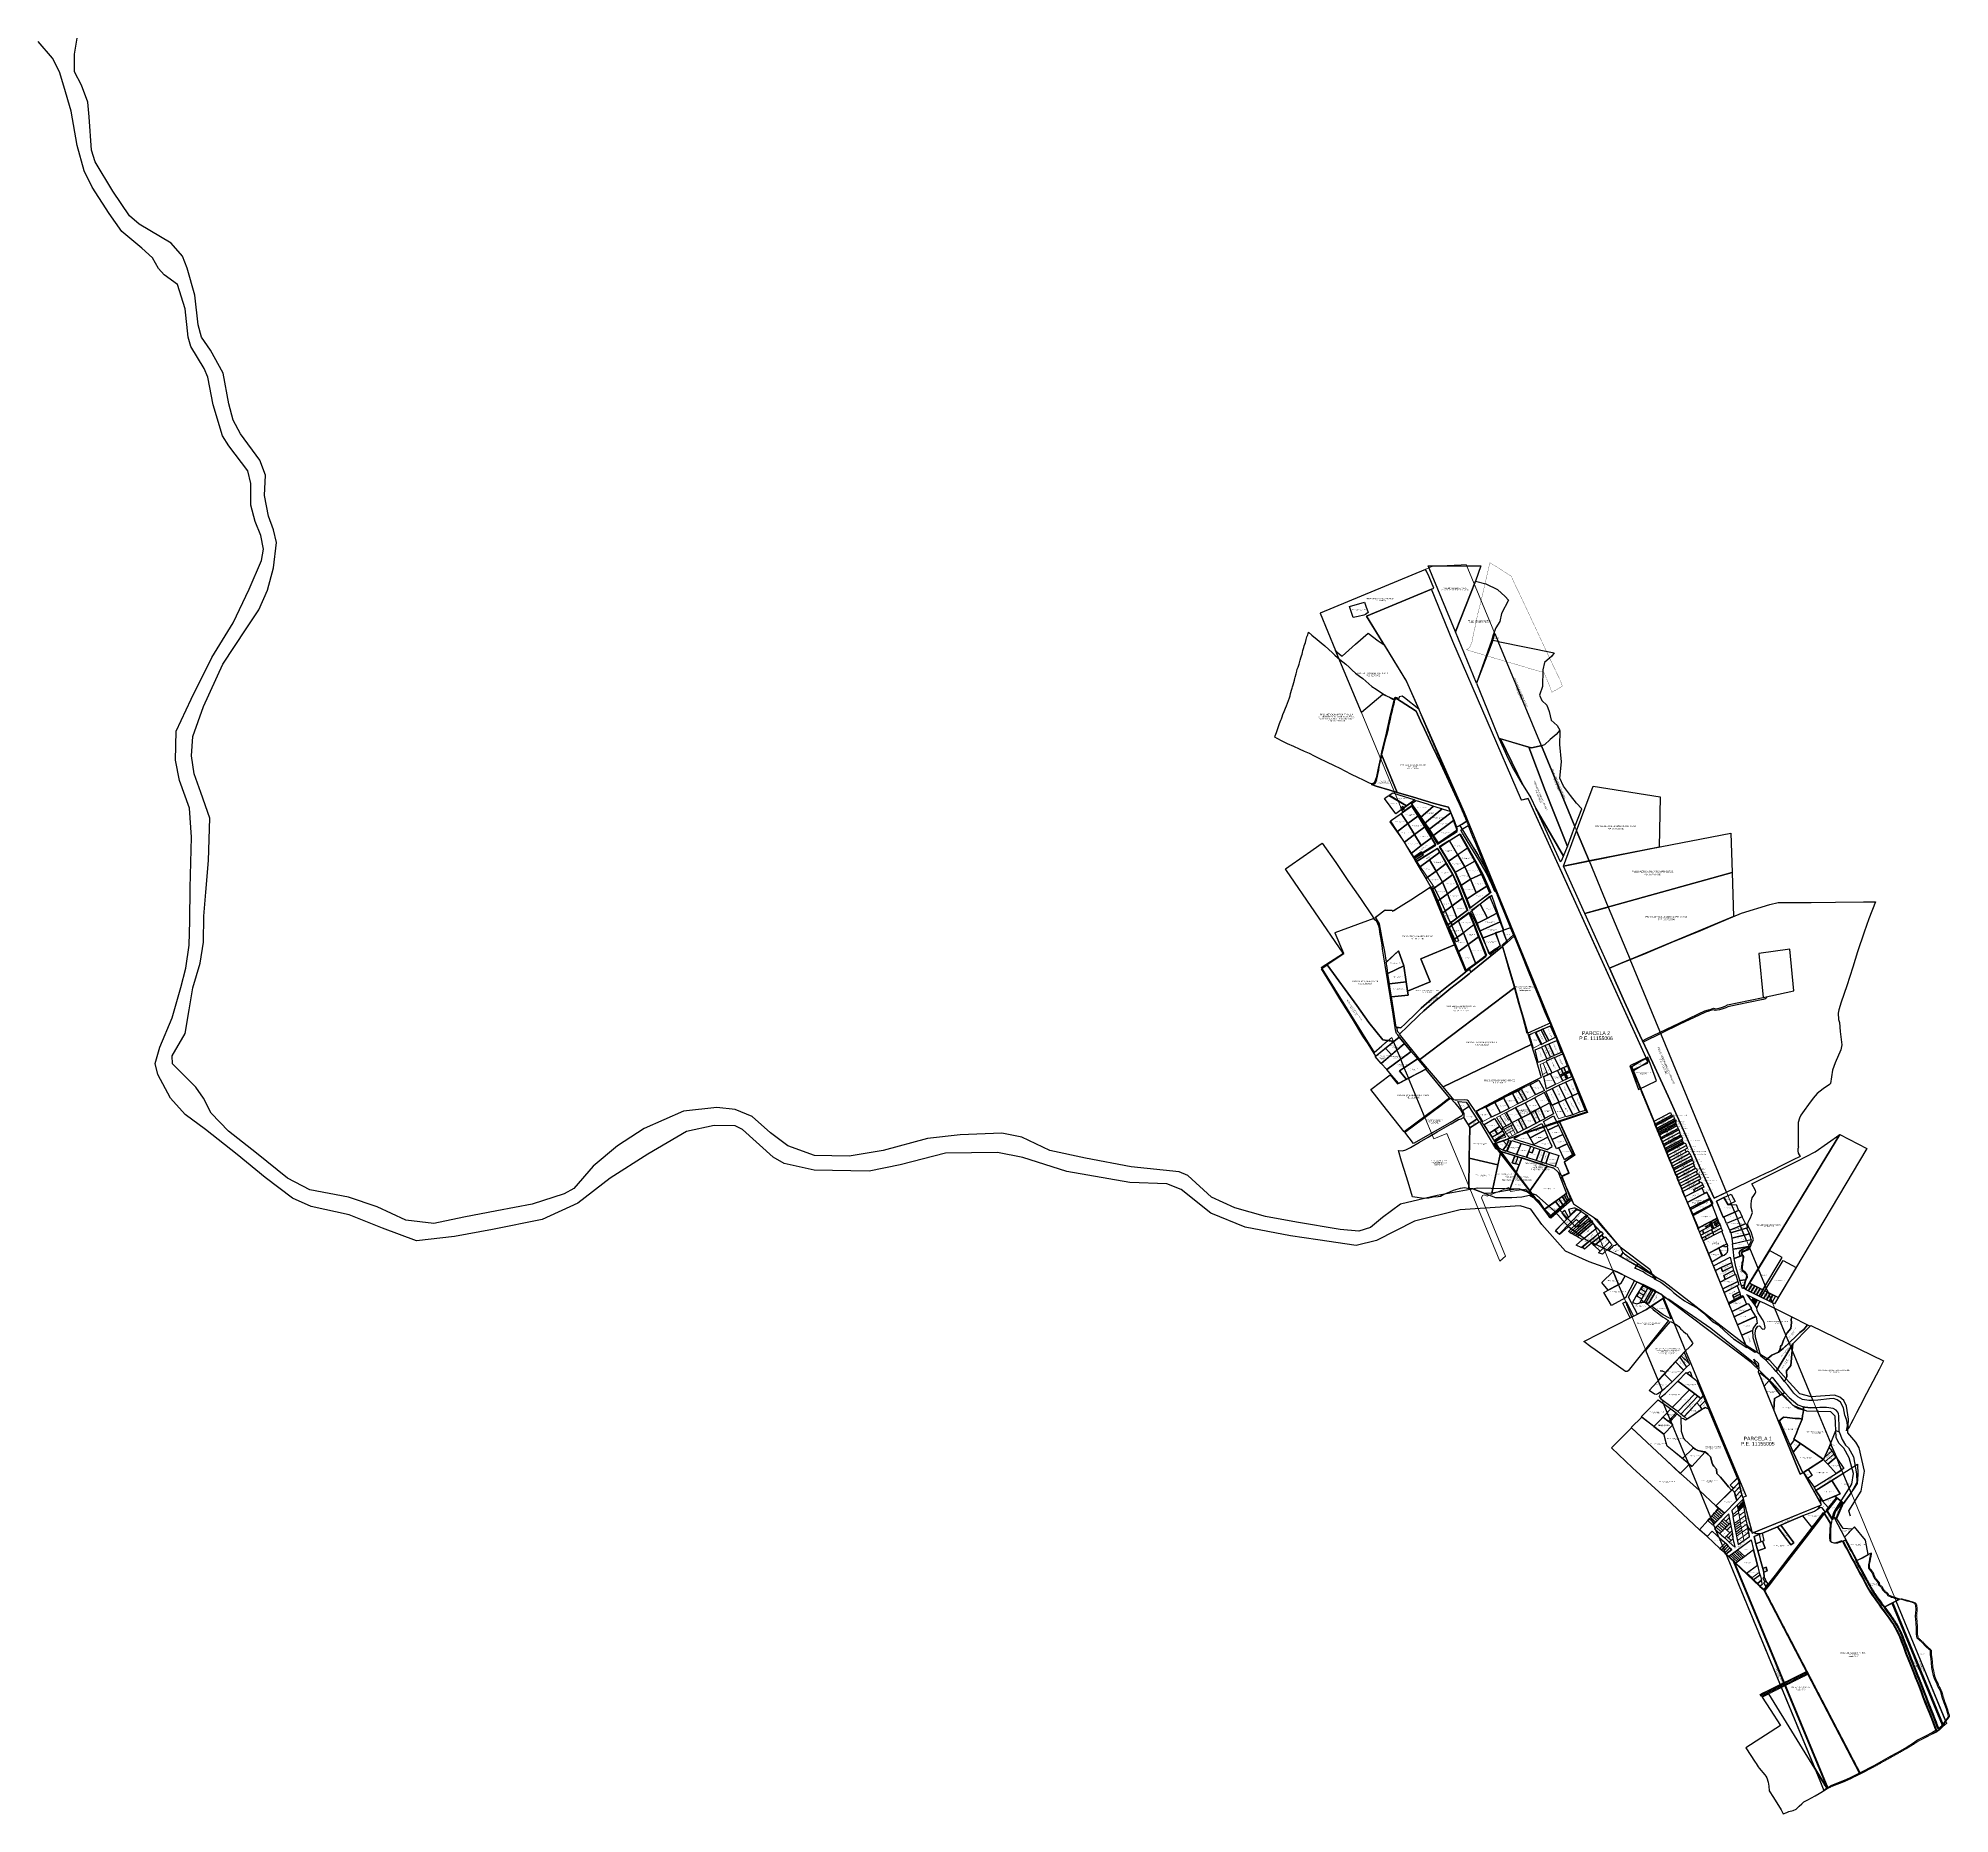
# Model space of a CAD drawing. Header units: inches. Extents: x 773044 to 778274, y 9208001 to 9212859.
import ezdxf
from ezdxf.enums import TextEntityAlignment as Align

# ---------------------------------------------------------------- set-up
doc = ezdxf.new("R2010")
doc.units = ezdxf.units.IN
doc.header["$MEASUREMENT"] = 0
doc.linetypes.add('ACAD-XREF-EJES DISEÑO VIAL$0$CENTER', pattern=[2, 1.25, -0.25, 0.25, -0.25])
doc.linetypes.add('DASHED2', pattern=[0.375, 0.25, -0.125])
for name, color, linetype in [('ADQUIRIDO', 1, 'Continuous'), ('AREA DE SERVIDUMBRE', 38, 'Continuous'), ('AREA EN LITIGIO', 245, 'Continuous'), ('Codigo predio', 7, 'Continuous'), ('Faja Marginal Mashcon', 140, 'Continuous'), ('MEJORAS', 6, 'Continuous'), ('NO ADQUIRIDO', 134, 'Continuous'), ('Observacion', 1, 'Continuous'), ('PARA RECTIFICAR', 30, 'Continuous'), ('Partida', 7, 'Continuous'), ('PERIMETRICO', 3, 'Continuous'), ('PMD Cajamarca', 6, 'Continuous'), ('POLIGONO EN CONSULTA', 7, 'Continuous'), ('Por Adquirir', 5, 'Continuous'), ('Posesionario', 7, 'Continuous'), ('PREDIO MATRIZ', 192, 'Continuous'), ('Predio Shultin PE 02289696', 2, 'Continuous'), ('Remanente judicial', 85, 'Continuous')]:
    doc.layers.add(name, color=color, linetype=linetype)
doc.layers.add('LOS CIPRESES', color=7, linetype='Continuous', lineweight=0)
doc.layers.add('TEXTO', color=7, linetype='Continuous', lineweight=20)
doc.styles.add('ARIAL', font='arial.ttf', dxfattribs={"height": 0.7})
doc.styles.add('ROMANS', font='ROMANS')
doc.styles.add('SANSSERIF', font='sanss___.ttf')
doc.styles.get("Standard").update_dxf_attribs({"font": 'arial.ttf'})
doc.dimstyles.get("Standard").update_dxf_attribs({"dimtxt": 0.18, "dimasz": 0.18, "dimexe": 0.18, "dimexo": 0.0625, "dimgap": 0.09, "dimtad": 0, "dimtih": 1, "dimtoh": 1, "dimdec": 4, "dimzin": 0, "dimdsep": 46, "dimtxsty": 'Standard', "dimcen": 0.09, "dimadec": 0, "dimazin": 0, "dimtfac": 1, "dimtdec": 4, "dimtofl": 0, "dimtmove": 0, "dimatfit": 3, "dimfxl": 1, "dimtolj": 1, "dimtzin": 0, "dimarcsym": 0})

# ---------------------------------------------------------------- blocks, each defined once
blk = doc.blocks.new('Adquirido referencial')
at = {"layer": 'ADQUIRIDO'}
for points in [[(776774.6, 9210748.3), (776799.8, 9210766.5), (776826, 9210729.1), (776837.5, 9210712.7), (776848.7, 9210696.1), (776859.8, 9210679.3), (776874.4, 9210657.5), (776927.1, 9210694.1), (776925.1, 9210700.1), (776933.6, 9210704.9), (776983.2, 9210623.7), (777003.2, 9210588.9), (777018.8, 9210556.5), (777027.9, 9210537.6), (777045, 9210491.5), (777072.8, 9210424.9), (777051.2, 9210417.3), (777063.8, 9210385), (777050.9, 9210373.5), (776964.4, 9210303.2), (776960.3, 9210312.1), (776952.1, 9210305.9), (776949.9, 9210304.2), (776919.2, 9210378.5), (776857.5, 9210527.9), (776853.8, 9210534.3), (776856.3, 9210535.7), (776860.2, 9210529.3), (776874.2, 9210497), (776887.2, 9210464.4), (776900.3, 9210431.9), (776928.3, 9210452.9), (776956.2, 9210473.8), (776943, 9210506.1), (776930, 9210538.9), (776915.9, 9210571.1), (776897.9, 9210601.2), (776879.7, 9210631.7), (776873.3, 9210641.8), (776814.7, 9210604.6), (776809.2, 9210614.3), (776868.1, 9210651.3), (776857.2, 9210669.5), (776839.2, 9210699.7), (776820.4, 9210729.3), (776803.1, 9210756.6), (776801.8, 9210758.6), (776777.6, 9210741)], [(776879.7, 9210646.7), (776907.4, 9210664.6), (776935.1, 9210682.4), (776956.7, 9210644), (776977.2, 9210608.1), (776995.8, 9210573), (777010.1, 9210540.4), (777018.4, 9210521.4), (776963.4, 9210479.7), (776953.7, 9210503.2), (776938.3, 9210541), (776922.4, 9210577), (776904, 9210607)], [(777021.2, 9210512.9), (776993.6, 9210492.7), (776966.1, 9210472.6), (776980.2, 9210439.3), (776988.1, 9210419.6), (776995.8, 9210399.8), (777013.5, 9210354.4), (777030.7, 9210367), (777035.7, 9210369.7), (777044.2, 9210376.7), (777032.2, 9210412.1), (777054.2, 9210418.7), (777046.2, 9210442.1), (777038.1, 9210465.7)], [(776959.2, 9210467.9), (776973, 9210435.5), (776986.3, 9210403), (777007, 9210349.8), (776979.1, 9210329.4), (776951.1, 9210309.1), (776929.9, 9210361), (776916.5, 9210393.5), (776903, 9210425.8), (776931.2, 9210446.7)]]:
    blk.add_lwpolyline(points, close=True, dxfattribs=at)

msp = doc.modelspace()

# ---------------------------------------------------------------- linework, layer by layer
at = {"color": 1}
msp.add_lwpolyline([(777814.7, 9209148.1), (777816.6, 9209149.1), (777823.6, 9209153), (777835.4, 9209139.8), (777858.5, 9209120), (777874.6, 9209114.1), (777874.6, 9209111.9), (777874.1, 9209105), (777859.8, 9209108.8), (777845.5, 9209117.9), (777817.3, 9209145)], close=True, dxfattribs=at)
at = {"layer": 'ADQUIRIDO'}
msp.add_line((776858.9, 9210675.9), (776916.7, 9210718.7), dxfattribs=at)
at = {"layer": 'ADQUIRIDO', "ltscale": 0.5}
for points in [[(776856.4, 9211351.6), (776862.7, 9211354.3), (776849.7, 9211384.9), (776843.1, 9211400.5), (776839.5, 9211405.1), (776551.7, 9211285.8), (776594, 9211183.9), (776597.6, 9211180.2), (776604.4, 9211173.7), (776611.9, 9211167.7), (776648.5, 9211201.1), (776682.9, 9211230.8), (776710.5, 9211210.4), (776727.1, 9211198.6), (776678.7, 9211277.6)], [(776672.9, 9211316), (776676.7, 9211304.6), (776682.7, 9211287.5), (776675.8, 9211282.2), (776671.1, 9211279.9), (776655.8, 9211276.3), (776642.3, 9211273.9), (776632, 9211304.3), (776672.9, 9211316)], [(776594, 9211183.9), (776597.6, 9211180.2), (776604.4, 9211173.7), (776611.9, 9211167.7), (776648.5, 9211201.1), (776682.9, 9211230.8), (776710.5, 9211210.4), (776727.1, 9211198.6), (776788.3, 9211098.7), (776821.5, 9211023.1), (776782.8, 9211053.6), (776776.1, 9211058.8), (776768.3, 9211056.5), (776767.2, 9211052.6), (776758.8, 9211054.9), (776756.9, 9211048.4), (776722.8, 9211063.2), (776664.6, 9211013.6)], [(777038.7, 9211208), (777024.2, 9211210.9), (776979.6, 9211093.7), (777009.7, 9211020), (777040.6, 9210943.4), (777122.5, 9210919.3), (777129.7, 9210917.5), (777151.2, 9210921.6), (777156.9, 9210923.1)], [(777029.7, 9211229.6), (777038.7, 9211208), (777024.2, 9211210.9)], [(776755.7, 9211054.5), (776742.8, 9210999.5), (776731.3, 9210948.8), (776721.5, 9210910.3), (776719.3, 9210899), (776762.3, 9210795.3), (776766.3, 9210794), (776806.7, 9210782.1), (776840.3, 9210772.6), (776861.3, 9210765.9), (776884.4, 9210759.3), (776903.3, 9210754.9), (776918.8, 9210718.1), (776924.8, 9210699.9), (776940.5, 9210708.8), (776954.1, 9210717.1), (776948.4, 9210732.3), (776926, 9210779), (776903.8, 9210826.4), (776881.6, 9210873.8), (776859.4, 9210921.2), (776837.1, 9210968.6), (776826.3, 9210990.7), (776814.2, 9211017.6), (776798.9, 9211027.4), (776773.1, 9211044), (776755.7, 9211054.5)], [(777122.5, 9210919.3), (777044.9, 9210942.1), (777107.2, 9210813.8), (777128.6, 9210780.2), (777141.9, 9210751.4), (777217.4, 9210620.8), (777228.3, 9210647.5), (777192.1, 9210738.8), (777167.7, 9210800.7)], [(777156.9, 9210923.1), (777151.2, 9210921.6), (777129.7, 9210917.5), (777122.5, 9210919.3), (777167.7, 9210800.7), (777192.1, 9210738.8), (777228.3, 9210647.5), (777248.6, 9210701.8)], [(776772.5, 9210753.4), (776778, 9210757.6), (776781.3, 9210749.7), (776775.8, 9210745.5)], [(777253.3, 9210690.5), (777287.6, 9210607.7), (777217.5, 9210593.8)], [(776808.4, 9210618.8), (776829.4, 9210633.4), (776833.4, 9210623.9), (776813.9, 9210610.4)], [(777287.6, 9210607.7), (777339.9, 9210481.6), (777276.2, 9210464), (777217.5, 9210593.8)], [(776703, 9210453.6), (776729.5, 9210474.1), (776748.7, 9210473), (776749.8, 9210471.1), (776754.2, 9210472.7), (776799.5, 9210501.7), (776852.7, 9210535.8), (776857.5, 9210527.9), (776919.2, 9210378.5), (776826.9, 9210340.1), (776853, 9210277.2), (776790.6, 9210251.5), (776786.8, 9210276.6), (776780.5, 9210320.6), (776765.8, 9210362.1), (776733, 9210331.3), (776728.4, 9210360.4), (776723.1, 9210386.8), (776719, 9210411.2), (776713.8, 9210436.1)], [(776878, 9210505.4), (776892.4, 9210473.4), (776906.9, 9210441.5), (776908.5, 9210442.8), (776911.6, 9210435.3), (776910, 9210434.1), (776925, 9210402.3), (776927.5, 9210396.8), (776930.6, 9210389.3), (776923.5, 9210386.4), (776917.7, 9210398.9), (776885, 9210470.2), (776855.6, 9210533.2), (776854.5, 9210534.7), (776861.5, 9210538.8), (776862.6, 9210537)], [(777339.9, 9210481.6), (777399.6, 9210337.8), (777343.8, 9210314.5), (777276.2, 9210464)], [(776903.2, 9210267.2), (776875.9, 9210244.8), (776856.8, 9210229.6), (776828.5, 9210204.8), (776814.9, 9210192.4), (776784.1, 9210162), (776772.4, 9210150.9), (776759.3, 9210152.8), (776752, 9210201.5), (776746.9, 9210235.7), (776792.3, 9210240.6), (776790.6, 9210251.5), (776853, 9210277.2), (776826.9, 9210340.1), (776919.2, 9210378.5), (776949.9, 9210304.2), (776926.7, 9210285.7)], [(776769.2, 9210134.1), (776769.7, 9210134.6), (776791, 9210154.8), (776821.8, 9210185.1), (776835.2, 9210197.3), (776863.2, 9210221.9), (776882.2, 9210237), (776909.4, 9210259.4), (776932.9, 9210277.8), (776959, 9210298.7), (776964.4, 9210303.2), (777050.9, 9210373.5), (777057.3, 9210352.5), (777070.5, 9210307.3), (777084, 9210261.1), (776824.3, 9210064.8)], [(777080.9, 9210405.5), (777087.2, 9210389.7), (777103.2, 9210349.7), (777119.2, 9210310.4), (777134.7, 9210272.5), (777150.7, 9210233.4), (777166.9, 9210194.5), (777177.4, 9210169), (777179.8, 9210165.6), (777180.1, 9210164), (777174.3, 9210160.9), (777149.7, 9210150.6), (777118.4, 9210135.8), (777106.1, 9210181.5), (777095.2, 9210217.9), (777082.1, 9210264.8), (777068.8, 9210311.2), (777055.9, 9210356.5), (777049.6, 9210377.6), (777062.5, 9210389.1)], [(776732.2, 9210330.6), (776765.8, 9210362.1), (776780.5, 9210320.6), (776737.1, 9210299.4), (776734.6, 9210315.9)], [(776737.1, 9210299.4), (776780.5, 9210320.6), (776786.8, 9210276.6), (776741.3, 9210271.5)], [(777399.6, 9210337.8), (777373.3, 9210326.9), (777343.8, 9210314.5), (777384.7, 9210222.4), (777419.1, 9210147), (777461.9, 9210055.3), (777503.5, 9209964.5), (777552.8, 9209854.8), (777589.1, 9209774), (777629.4, 9209685.6), (777663.5, 9209701.4)], [(776746.9, 9210235.7), (776742.7, 9210262.5), (776741.3, 9210271.5), (776786.8, 9210276.6), (776792.3, 9210240.6)], [(776761.9, 9210152.4), (776772.4, 9210150.9), (776784.1, 9210162), (776814.9, 9210192.4), (776828.5, 9210204.8), (776856.8, 9210229.6), (776875.9, 9210244.8), (776903.2, 9210267.2), (776926.7, 9210285.7), (776949.9, 9210304.2), (776952.1, 9210305.9), (776960.3, 9210312.1), (776964.4, 9210303.2), (776959, 9210298.7), (776932.9, 9210277.8), (776909.4, 9210259.4), (776882.2, 9210237), (776863.2, 9210221.9), (776835.2, 9210197.3), (776821.8, 9210185.1), (776791, 9210154.8), (776769.7, 9210134.6), (776764.2, 9210140.7)], [(776824.3, 9210064.8), (777084, 9210261.1), (777097.3, 9210214.1), (777108.4, 9210177.7), (777121, 9210132.1), (777129.1, 9210105.9), (776888.4, 9209990.2)], [(776888.4, 9209990.2), (777129.1, 9210105.9), (777142.8, 9210062.8), (777156.6, 9210015.4), (777074.7, 9209973.9), (776976.4, 9209922.1), (776957.6, 9209950.8), (776954, 9209953.3), (776947.7, 9209954.1), (776927.3, 9209953.6), (776921.1, 9209953), (776917.2, 9209954.3)], [(776959.5, 9209935.6), (776941.4, 9209923.7), (776944.5, 9209917.8), (776944.9, 9209906), (776946.9, 9209902.3), (776956.5, 9209885.9), (776981, 9209902.4)], [(776961.7, 9209878.2), (776987.5, 9209894.8), (777031.2, 9209821.2), (777045.7, 9209812.5), (777038, 9209776.8), (776959.7, 9209795)], [(776959.7, 9209795), (777038, 9209776.8), (777021.2, 9209698.7), (777002.5, 9209697.7), (776969.5, 9209711.1), (776958.5, 9209711.1)], [(777563.6, 9209807.8), (777565.2, 9209804.1), (777565.3, 9209804.2), (777566.9, 9209800.5), (777514.9, 9209772.7), (777511.8, 9209780)], [(777517.5, 9209766.2), (777569.1, 9209792.7), (777570.6, 9209789), (777519.1, 9209762.5)], [(777519.1, 9209762.5), (777570.6, 9209789), (777573.7, 9209781.6), (777522.1, 9209755.1)], [(777522, 9209755), (777571.9, 9209780.7), (777575, 9209773.3), (777525.2, 9209747.7)], [(777528.1, 9209740.2), (777580.6, 9209767.2), (777583.9, 9209759.9), (777531.5, 9209732.9)], [(777584.2, 9209751.1), (777581.1, 9209758.5), (777531.4, 9209732.8), (777534.4, 9209725.5), (777584.2, 9209751.1)], [(777534.4, 9209725.5), (777586.7, 9209752.4), (777589.7, 9209744.9), (777537.5, 9209718.1)], [(777593.4, 9209737.9), (777590.4, 9209745.3), (777537.5, 9209718.1), (777540.5, 9209710.7), (777593.4, 9209737.9)], [(777590.7, 9209727.6), (777587.7, 9209734.9), (777540.5, 9209710.7), (777543.6, 9209703.3), (777590.7, 9209727.6)], [(777596.9, 9209712.8), (777549.7, 9209688.5), (777555.9, 9209673.7), (777603, 9209698)], [(777624.4, 9209665.7), (777638.3, 9209630.9), (777586.6, 9209603.6), (777572.3, 9209638.2)], [(777637.9, 9209630.7), (777638.1, 9209630.3), (777620.4, 9209620.9), (777625.7, 9209608.2), (777622.5, 9209606.5), (777617.2, 9209619.2), (777585.4, 9209602.4), (777585.2, 9209602.9)], [(777617.2, 9209619.2), (777619.3, 9209614.3), (777609.2, 9209608.8), (777607, 9209607.6), (777608.7, 9209603.5), (777598.1, 9209597.9), (777589.3, 9209593.2), (777585.4, 9209602.4)], [(777598.1, 9209597.9), (777601.9, 9209588.6), (777593.1, 9209583.9), (777589.3, 9209593.2)], [(777622.3, 9209599.4), (777625.7, 9209591.1), (777596.5, 9209575.6), (777593.1, 9209583.9)], [(777621.1, 9209610), (777624.9, 9209600.8), (777601.9, 9209588.6), (777598.1, 9209597.9)], [(777650.8, 9209595.3), (777628.7, 9209583.6), (777599.6, 9209568.2), (777613.9, 9209533.6), (777664.7, 9209560.5)], [(777609.2, 9209608.8), (777610.9, 9209604.6), (777608.7, 9209603.5), (777607, 9209607.6)], [(777619.3, 9209614.3), (777621.1, 9209610), (777610.9, 9209604.6), (777609.2, 9209608.8)], [(777638.1, 9209630.3), (777640.1, 9209625.6), (777631.2, 9209620.9), (777622.5, 9209615.9), (777620.4, 9209620.9)], [(777645.8, 9209611.8), (777649.2, 9209603.5), (777625.7, 9209591.1), (777622.3, 9209599.4), (777624.9, 9209600.8), (777622.5, 9209606.5), (777625.7, 9209608.2), (777628.1, 9209602.5)], [(777631.2, 9209620.9), (777633.1, 9209616.3), (777631, 9209615.1), (777632.9, 9209610.6), (777635, 9209611.8), (777636.9, 9209607.1), (777628.1, 9209602.5), (777622.5, 9209615.9)], [(777649.2, 9209603.5), (777652.3, 9209596.1), (777628.8, 9209583.7), (777625.7, 9209591.1)], [(777642, 9209620.9), (777643.9, 9209616.4), (777632.9, 9209610.6), (777631, 9209615.1)], [(777640.1, 9209625.6), (777642, 9209620.9), (777633.1, 9209616.3), (777631.2, 9209620.9)], [(777643.9, 9209616.4), (777645.8, 9209611.8), (777636.9, 9209607.1), (777635, 9209611.8)], [(777364.4, 9209560), (777368.1, 9209557), (777370.7, 9209554.7), (777379.1, 9209538.8), (777381.2, 9209536.4), (777372.6, 9209526), (777369, 9209528), (777340.1, 9209541.7), (777351.2, 9209552.2), (777355, 9209555.3), (777358.8, 9209557)], [(777381.2, 9209536.4), (777384, 9209533.2), (777392, 9209527.7), (777417, 9209509.3), (777422.2, 9209505.5), (777418.4, 9209500.6), (777372.6, 9209526)], [(777605.4, 9209580.3), (777608.4, 9209572.9), (777599.6, 9209568.2), (777596.5, 9209575.6)], [(777642.9, 9209548.9), (777613.9, 9209533.6), (777623.2, 9209511.2), (777651, 9209527.7)], [(777656.6, 9209556.2), (777642.9, 9209548.9), (777652.4, 9209527.3), (777657.5, 9209529.3), (777663, 9209533.6), (777665.9, 9209537.1), (777667.3, 9209541.6), (777667.3, 9209545.8), (777666.5, 9209553.5), (777658.5, 9209551.4), (777656.6, 9209556.2)], [(777665, 9209560.6), (777666.5, 9209553.5), (777658.5, 9209551.4), (777656.6, 9209556.2)], [(777422.2, 9209505.5), (777465.1, 9209474.3), (777465.7, 9209472.9), (777450, 9209483), (777418.4, 9209500.6)], [(777645.9, 9209455.6), (777633.1, 9209486.9), (777649.4, 9209495.2), (777652.9, 9209484.8), (777680.3, 9209498.1), (777683.1, 9209487.1), (777656.4, 9209473.3), (777660.1, 9209463)], [(777645.9, 9209455.6), (777688.3, 9209477.5), (777694.5, 9209456.8), (777653.6, 9209436.9)], [(777656.4, 9209473.3), (777683.1, 9209487.1), (777686.8, 9209476.7), (777660.1, 9209463)], [(777435.2, 9209448.7), (777416, 9209418.4), (777417.8, 9209417.5), (777423.8, 9209426.7), (777437.3, 9209419.4), (777442.7, 9209429), (777429.4, 9209436.2), (777435.8, 9209445.1), (777448, 9209438.6), (777448.3, 9209439.1), (777461.7, 9209432.6), (777461.7, 9209432.6), (777469, 9209429.1), (777470.2, 9209431.3)], [(777417.8, 9209417.5), (777432, 9209409.8), (777437.3, 9209419.4), (777423.8, 9209426.7)], [(777435.8, 9209445.1), (777429.4, 9209436.2), (777442.7, 9209429), (777448, 9209438.6)], [(777448.3, 9209439.1), (777457.2, 9209434.8), (777438, 9209400.3), (777434.4, 9209399.9), (777435.6, 9209402.9), (777429.8, 9209405.8)], [(777457.2, 9209434.8), (777461.7, 9209432.6), (777443.1, 9209399.3), (777438, 9209400.3)], [(777469.9, 9209430.8), (777486.1, 9209422.7), (777490.9, 9209411.6), (777455.1, 9209387.8), (777450.5, 9209392.4), (777447.4, 9209395), (777444.2, 9209397.3), (777442.4, 9209398.3), (777443.1, 9209399.3), (777451.4, 9209397.5)], [(777461.7, 9209432.6), (777469, 9209429.1), (777451.4, 9209397.5), (777443.1, 9209399.3)], [(777653.6, 9209436.9), (777694.5, 9209456.8), (777697.1, 9209447.8), (777657.5, 9209427.4)], [(777657.5, 9209427.4), (777692.5, 9209445.4), (777698.9, 9209429), (777681.2, 9209419.7), (777684.6, 9209406.9), (777669.1, 9209399)], [(777726.3, 9209452.6), (777733.6, 9209448.9), (777723.2, 9209431.8), (777715.9, 9209435.5)], [(777733.6, 9209448.9), (777740.9, 9209445.3), (777730.5, 9209428.1), (777723.2, 9209431.8)], [(777740.9, 9209445.3), (777748.2, 9209441.6), (777737.9, 9209424.5), (777730.5, 9209428.1)], [(777748.2, 9209441.6), (777755.5, 9209437.9), (777745.2, 9209420.8), (777737.9, 9209424.5)], [(777755.5, 9209437.9), (777762.8, 9209434.2), (777752.5, 9209417.1), (777745.2, 9209420.8)], [(777768.2, 9209431.5), (777775.5, 9209427.9), (777765.2, 9209410.7), (777757.9, 9209414.4)], [(777775.5, 9209427.9), (777782.9, 9209424.2), (777772.6, 9209407), (777765.2, 9209410.7)], [(777416, 9209418.4), (777406.1, 9209400.1), (777418.2, 9209395.7), (777426, 9209398.9), (777432, 9209409.8)], [(777429.8, 9209405.8), (777435.6, 9209402.9), (777434.4, 9209399.9), (777426, 9209398.9)], [(777458.5, 9209390.1), (777489, 9209410.4), (777512.2, 9209355.3), (777505.6, 9209358.1), (777490.2, 9209366.3), (777466.8, 9209383.8)], [(777670.3, 9209396.1), (777709.4, 9209416.1), (777718.4, 9209395.1), (777678.8, 9209375.4)], [(777678.8, 9209375.4), (777723.1, 9209397.4), (777732.3, 9209383.7), (777684.7, 9209360.9)], [(777684.7, 9209360.9), (777730.5, 9209382.8), (777742.9, 9209361.1), (777693.9, 9209338.6)], [(777725.2, 9209413.3), (777727.8, 9209417.1), (777736.5, 9209412.6), (777732.4, 9209404.1)], [(777736.5, 9209412.6), (777740.2, 9209410.7), (777735.4, 9209400.3), (777732.4, 9209404.1)], [(777734.1, 9209407.6), (777737.9, 9209405.6), (777735.4, 9209400.3), (777732.4, 9209404.1)], [(777740.2, 9209410.7), (777744, 9209408.8), (777738, 9209397), (777735.4, 9209400.3)], [(777744, 9209408.8), (777747.7, 9209406.8), (777740.8, 9209393.4), (777738, 9209397)], [(777747.7, 9209406.8), (777754.9, 9209403.6), (777746.5, 9209385.2), (777740.8, 9209393.4)], [(777754.9, 9209403.6), (777767.6, 9209397.8), (777795.1, 9209384), (777826, 9209309.6), (777819.3, 9209296.4), (777814.9, 9209282.9), (777811.6, 9209280.1), (777810.4, 9209271.2), (777805.4, 9209264.2), (777787.6, 9209256.1), (777771.4, 9209242.1), (777757.8, 9209252.9), (777743, 9209305.3), (777742.4, 9209316.7), (777743.4, 9209326.6), (777749, 9209335.1), (777753.7, 9209336.1), (777761.6, 9209326.7), (777768, 9209327.9), (777769.6, 9209331.6), (777767, 9209345.2), (777761.8, 9209353.5), (777755.4, 9209363.4), (777750.5, 9209371.9), (777747.1, 9209377.7), (777746.5, 9209385.2)], [(777780.3, 9209419.9), (777784.2, 9209410.5), (777779.9, 9209403.4), (777772.6, 9209407)], [(777784.2, 9209410.5), (777788.1, 9209401), (777787.3, 9209399.7), (777779.9, 9209403.4)], [(777693.9, 9209338.6), (777744.7, 9209361.9), (777747.9, 9209342), (777744.8, 9209341.2), (777736.6, 9209329.1), (777734.3, 9209322.8), (777705.3, 9209310.8)], [(777705.3, 9209310.8), (777734.3, 9209322.8), (777735.6, 9209304.1), (777747.7, 9209266.6), (777741, 9209263), (777718.9, 9209277.5)], [(777536, 9209249.9), (777554.2, 9209222.6), (777546.2, 9209214.9), (777524, 9209237.2)], [(777766.5, 9209171.1), (777780.3, 9209186.1), (777811.6, 9209146.4), (777795, 9209137.2), (777793.1, 9209106.2)], [(777780.3, 9209186.1), (777788.9, 9209195.5), (777822.1, 9209152.2), (777811.6, 9209146.4)], [(777538.5, 9209083.4), (777538.5, 9209083.4), (777539.7, 9209047.3), (777546.1, 9209028.7), (777548.8, 9209025.4), (777570.6, 9209004.7), (777578.2, 9208998.2), (777584.7, 9208995), (777593.1, 9208992.6), (777594.3, 9208992.6), (777596.2, 9208992.4), (777599, 9208992.3), (777604.7, 9208991.4), (777606.5, 9208990.2), (777613.8, 9208984.2), (777619.8, 9208977.8), (777624.2, 9208960.6), (777626.4, 9208955.8), (777629.1, 9208952), (777636.4, 9208943.9), (777636.9, 9208931.6), (777646.8, 9208921.7), (777665.7, 9208900.4), (777668.9, 9208895.2), (777677.1, 9208886.2), (777682.4, 9208891.4), (777673.2, 9208899.6), (777693.4, 9208919.4), (777614.5, 9209108.5), (777605.6, 9209112.6), (777602, 9209111), (777551.2, 9209078), (777546.2, 9209081.3), (777538.5, 9209083.4)], [(777926.2, 9208855.8), (777959.8, 9208870), (777964.1, 9208866.5), (777941.9, 9208838.5)], [(777938.9, 9208829.6), (777954.2, 9208805.2), (777955.6, 9208811.5), (777958.4, 9208822), (777962.4, 9208829.5), (777966.1, 9208834.4), (777970.6, 9208839.8), (777976.5, 9208846.7), (777981.3, 9208852.4), (777966.5, 9208864.5)], [(777983.6, 9208850.4), (777981.3, 9208852.4), (777976.5, 9208846.8), (777970.6, 9208839.8), (777966.1, 9208834.4), (777962.4, 9208829.5), (777958.4, 9208822), (777956.7, 9208815.4), (777961, 9208807.4), (777965.7, 9208809)], [(777762.1, 9208768.6), (777802.8, 9208786.2), (777839.7, 9208737.1), (777848.2, 9208742.2), (777812.1, 9208790.2), (777835.1, 9208800.2), (777871.9, 9208815.8), (777897, 9208783.9), (777933.4, 9208827.3), (777934.1, 9208826.3), (777931.8, 9208823.3), (777917.8, 9208805.6), (777881.3, 9208758), (777840.3, 9208704.7), (777800.7, 9208652.5), (777780.1, 9208626.7), (777774.2, 9208634.5), (777772.3, 9208637.4), (777768.9, 9208644.6), (777766.8, 9208648.6), (777765.8, 9208662.2), (777775.1, 9208665.9), (777772.4, 9208675.6), (777763.1, 9208671.9), (777749.7, 9208720.4), (777769.5, 9208727.4), (777762.2, 9208747.1), (777766.8, 9208749)], [(777765.7, 9208613.9), (777797.9, 9208654.2), (777837.5, 9208706.4), (777878.5, 9208759.7), (777914.9, 9208807.3), (777928.9, 9208825), (777947.5, 9208795.4), (777947.5, 9208795.4), (777946.9, 9208790.6), (777946.2, 9208778.8), (777945.8, 9208756.7), (777946.4, 9208749), (777947.1, 9208747), (777949, 9208745.7), (777952.1, 9208744), (777957.6, 9208742.7), (777963.3, 9208743), (777966.6, 9208744), (777970.1, 9208745.3), (777977, 9208747.3), (777979.7, 9208748.4), (777987.7, 9208733.2), (777992.4, 9208724.5), (777997.2, 9208715.7), (778002, 9208707.1), (778006.7, 9208698.1), (778011.5, 9208689.3), (778016.3, 9208680.5), (778021.1, 9208671.7), (778025.9, 9208662.8), (778030.6, 9208654.3), (778035.4, 9208645.3), (778040.2, 9208636.5), (778044.9, 9208627.8), (778048.6, 9208621), (778052.3, 9208614.3), (778057.6, 9208605.9), (778063, 9208597.7), (778067.3, 9208591.5), (778073.1, 9208583.3), (778079, 9208575.2), (778085.1, 9208566.7), (778091.5, 9208558.4), (778097.8, 9208549.9), (778102.4, 9208543.7), (778108, 9208536), (778113.4, 9208527.6), (778117.4, 9208521.6), (778118.4, 9208520.2), (778122.5, 9208513.7), (778126.9, 9208505.7), (778129, 9208501.7), (778133, 9208493.5), (778136.7, 9208485.4), (778141.3, 9208472.7), (778146.5, 9208459.2), (778150.7, 9208448.8), (778153.7, 9208440.5), (778159.9, 9208425), (778167.5, 9208405), (778174.9, 9208386.5), (778179.9, 9208373.9), (778185.9, 9208359.2), (778189.4, 9208350), (778195.9, 9208332.7), (778200.2, 9208321.9), (778205.7, 9208307.2), (778212, 9208291.6), (778217, 9208278.7), (778222.4, 9208265.2), (778228, 9208250.7), (778232.7, 9208238), (778235.2, 9208231.2), (778236.3, 9208228.7), (778227.3, 9208223.3), (778208, 9208213), (778186.6, 9208202), (778175.2, 9208194.1), (778157.7, 9208183.5), (778130.3, 9208167.8), (778111.5, 9208157.5), (778068.7, 9208133.5), (778027.9, 9208112), (777765.7, 9208613.9)], [(777669.8, 9208705.5), (777673.9, 9208708.4), (777694, 9208723.2), (777730.8, 9208750.3), (777737.7, 9208722.7), (777748, 9208681.6), (777753.1, 9208661.2), (777754.8, 9208654.4), (777755.8, 9208655.1), (777759.6, 9208640.2), (777758.7, 9208639.4), (777761.5, 9208627.9), (777755.8, 9208623.7), (777748.6, 9208630.9), (777737.5, 9208641.7), (777732.7, 9208646.2), (777718.2, 9208659.7), (777689.2, 9208687), (777689.5, 9208687.2)], [(777738.9, 9208759.2), (777752.8, 9208764.8), (777757.5, 9208745.2), (777743.6, 9208739.6)], [(777743.6, 9208739.6), (777762.2, 9208747.1), (777769.5, 9208727.4), (777749.7, 9208720.4)], [(777757.5, 9208745.2), (777766.8, 9208749), (777762.1, 9208768.6), (777752.8, 9208764.8)], [(777802.8, 9208786.2), (777812.1, 9208790.2), (777848.2, 9208742.2), (777839.7, 9208737.1)], [(777982.5, 9208746.8), (777990.6, 9208731.5), (777995.3, 9208722.9), (778000.1, 9208714), (778004.8, 9208705.4), (778009.5, 9208696.4), (778014.4, 9208687.6), (778019.1, 9208678.8), (778023.9, 9208670), (778028.8, 9208661.1), (778033.5, 9208652.6), (778038.2, 9208643.6), (778043, 9208634.8), (778047.8, 9208626.1), (778051.4, 9208619.3), (778055.2, 9208612.6), (778060.4, 9208604.2), (778065.8, 9208596), (778070.1, 9208589.8), (778076, 9208581.6), (778081.8, 9208573.5), (778087.9, 9208565.1), (778094.3, 9208556.8), (778100.6, 9208548.2), (778105.3, 9208542), (778110.9, 9208534.3), (778116.2, 9208525.9), (778120.3, 9208519.9), (778121.3, 9208518.5), (778125.3, 9208512.1), (778129.8, 9208504), (778131.8, 9208500), (778135.8, 9208491.8), (778139.6, 9208483.8), (778144.1, 9208471.1), (778149.4, 9208457.5), (778153.5, 9208447.1), (778156.5, 9208438.8), (778162.8, 9208423.3), (778170.3, 9208403.3), (778177.7, 9208384.8), (778182.7, 9208372.2), (778188.8, 9208357.5), (778192.2, 9208348.3), (778198.7, 9208331), (778203, 9208320.2), (778208.5, 9208305.5), (778214.8, 9208289.9), (778219.9, 9208277), (778225.2, 9208263.5), (778230.8, 9208249.1), (778235.5, 9208236.3), (778238, 9208229.6), (778239.1, 9208227), (778244.4, 9208230.2), (778245.1, 9208230.7), (778244.5, 9208232.1), (778242.1, 9208238.7), (778237.3, 9208251.5), (778231.7, 9208266.1), (778226.4, 9208279.5), (778221.3, 9208292.5), (778215, 9208308), (778209.5, 9208322.8), (778205.2, 9208333.5), (778198.8, 9208350.7), (778195.3, 9208360), (778189.2, 9208374.8), (778184.2, 9208387.4), (778176.8, 9208405.8), (778169.3, 9208425.9), (778163.1, 9208441.3), (778160.1, 9208449.6), (778155.9, 9208460), (778150.7, 9208473.5), (778146, 9208486.4), (778142.2, 9208494.8), (778138.1, 9208503.1), (778135.9, 9208507.3), (778131.4, 9208515.6), (778127.1, 9208522.3), (778126, 9208523.9), (778122.1, 9208529.7), (778116.7, 9208538.3), (778110.9, 9208546.2), (778106.2, 9208552.4), (778099.9, 9208561), (778097.4, 9208564.2), (778093.5, 9208569.2), (778087.5, 9208577.6), (778081.7, 9208585.7), (778075.9, 9208593.8), (778071.6, 9208599.9), (778066.3, 9208608), (778061.2, 9208616.2), (778057.6, 9208622.7), (778053.9, 9208629.5), (778049.2, 9208638.2), (778044.3, 9208647), (778039.6, 9208655.9), (778034.9, 9208664.5), (778030.1, 9208673.4), (778025.3, 9208682.2), (778020.5, 9208691), (778015.7, 9208699.8), (778010.9, 9208708.7), (778006.2, 9208717.4), (778001.4, 9208726.2), (777996.7, 9208734.8), (777988.9, 9208749.6), (777986.6, 9208748.5)], [(777986.3, 9208758.1), (778020.5, 9208693.6), (778035.6, 9208701.5), (778051.4, 9208709.9), (778043.8, 9208749.3), (778013.6, 9208786)], [(777685.2, 9208689.2), (777662.6, 9208710), (777904.8, 9208125.8), (777939.3, 9208069.7), (777941.6, 9208070.8)], [(777737.5, 9208641.7), (777755.8, 9208655.1), (777759.6, 9208640.2), (777748.6, 9208630.9)], [(777763.1, 9208671.9), (777772.4, 9208675.6), (777772.4, 9208675.6), (777775.1, 9208665.9), (777765.8, 9208662.2)], [(777748.6, 9208630.9), (777758.6, 9208639.4), (777761.5, 9208627.9), (777755.8, 9208623.7)], [(778094.6, 9208565.9), (778115.5, 9208576.9), (778253.8, 9208243.2), (778253.8, 9208243.2), (778250.3, 9208239.1), (778242.3, 9208232.4), (778241.7, 9208233.8), (778239.3, 9208240.4), (778234.5, 9208253.2), (778228.9, 9208267.8), (778223.6, 9208281.2), (778218.5, 9208294.1), (778212.2, 9208309.7), (778206.7, 9208324.4), (778202.4, 9208335.2), (778195.9, 9208352.4), (778192.4, 9208361.7), (778186.3, 9208376.5), (778181.4, 9208389.1), (778174, 9208407.5), (778166.5, 9208427.6), (778160.3, 9208442.9), (778157.3, 9208451.3), (778153, 9208461.7), (778147.8, 9208475.2), (778143.2, 9208488.1), (778139.3, 9208496.5), (778135.2, 9208504.8), (778133.1, 9208509), (778128.5, 9208517.3), (778124.3, 9208524), (778123.2, 9208525.6), (778119.2, 9208531.4), (778113.8, 9208540), (778108, 9208547.9), (778103.4, 9208554.1), (778097.1, 9208562.6), (778094.6, 9208565.9)]]:
    msp.add_lwpolyline(points, close=True, dxfattribs=at)
at = {"layer": 'ADQUIRIDO'}
for points in [[(776740.3, 9210787.9), (776750.5, 9210794.3), (776767.4, 9210788.5), (776807.6, 9210775.8), (776810.7, 9210774.8), (776798, 9210766), (776787.6, 9210758.7), (776740.3, 9210787.9)], [(776773.2, 9210737.7), (776791.7, 9210709.8), (776763.6, 9210688.4), (776744.4, 9210717.7), (776773.2, 9210737.7)], [(776773.2, 9210737.7), (776802, 9210757.8), (776819.3, 9210730.6), (776791.7, 9210709.8), (776773.2, 9210737.7)], [(776861.4, 9210758), (776826.6, 9210726.8), (776801.6, 9210764.9), (776814.4, 9210773.6), (776844.5, 9210764), (776861.4, 9210758)], [(776885.5, 9210750.2), (776837.6, 9210709.9), (776826.6, 9210726.8), (776861.4, 9210758), (776865.3, 9210756.6), (776885.5, 9210750.2)], [(776885.5, 9210750.2), (776888.2, 9210749.3), (776906.9, 9210744.3), (776908.9, 9210739.1), (776848.4, 9210693), (776837.6, 9210709.9), (776885.5, 9210750.2)], [(776848.4, 9210693), (776908.9, 9210739.1), (776916.7, 9210718.7), (776858.9, 9210675.9), (776848.4, 9210693)], [(776791.7, 9210709.8), (776810.2, 9210679.8), (776782.5, 9210658.8), (776763.6, 9210688.4), (776791.7, 9210709.8)], [(776838.2, 9210701), (776810.2, 9210679.8), (776791.7, 9210709.8), (776819.3, 9210730.6), (776838.2, 9210701)], [(776838.2, 9210701), (776856.3, 9210670.9), (776828.4, 9210649.8), (776810.2, 9210679.8), (776838.2, 9210701)], [(776926.6, 9210688.6), (776924.4, 9210696.1), (776921.2, 9210707), (776916.7, 9210718.7), (776858.9, 9210675.9), (776872.8, 9210653.6)], [(776905.4, 9210663.7), (776933.2, 9210681.4), (776954.6, 9210642.9), (776928.2, 9210624.5)], [(777030.1, 9210524.5), (777021.1, 9210543.5), (777005.6, 9210576), (776985.7, 9210610.8), (776964.1, 9210646.1), (776941.6, 9210683.5), (776936.4, 9210692.1), (776943.3, 9210696.1), (776956.9, 9210704.4), (776968.9, 9210675.1), (776977.2, 9210656.5), (776996.9, 9210608.2), (777016, 9210560.2)], [(776810.2, 9210679.8), (776828.4, 9210649.8), (776800.6, 9210628.6), (776782.5, 9210658.8), (776810.2, 9210679.8)], [(776856.3, 9210670.9), (776867.3, 9210652.7), (776808.5, 9210615.5), (776800.6, 9210628.6), (776828.4, 9210649.8), (776856.3, 9210670.9)], [(776850.8, 9210610.7), (776878.9, 9210631.6), (776872.6, 9210641.8), (776813.7, 9210605.1), (776822.8, 9210589.8)], [(776878.9, 9210631.6), (776850.8, 9210610.7), (776868.7, 9210580.2), (776896.8, 9210601)], [(776928.2, 9210624.5), (776905.4, 9210663.7), (776877.6, 9210646), (776901.6, 9210606.1)], [(776954.6, 9210642.9), (776928.2, 9210624.5), (776947.9, 9210591.8), (776974.8, 9210606.9)], [(776868.7, 9210580.2), (776850.8, 9210610.7), (776822.8, 9210589.8), (776840.6, 9210559.5)], [(776886.6, 9210549.9), (776868.7, 9210580.2), (776840.6, 9210559.5), (776858.5, 9210529.4)], [(776896.8, 9210601), (776868.7, 9210580.2), (776886.6, 9210549.9), (776914.6, 9210570.7)], [(776928.2, 9210624.5), (776901.6, 9210606.1), (776919.8, 9210576), (776947.9, 9210591.8)], [(776947.9, 9210591.8), (776919.8, 9210576), (776935.5, 9210540), (776963.5, 9210557.7)], [(776993.2, 9210571.7), (776974.8, 9210606.9), (776947.9, 9210591.8), (776963.5, 9210557.7)], [(776886.6, 9210549.9), (776858.5, 9210529.4), (776872.2, 9210497), (776900.4, 9210517.7)], [(776914.6, 9210570.7), (776886.6, 9210549.9), (776900.4, 9210517.7), (776928.4, 9210538.4)], [(776928.4, 9210538.4), (776900.4, 9210517.7), (776913.2, 9210484.9), (776941.2, 9210505.6)], [(776963.5, 9210557.7), (776935.5, 9210540), (776950.8, 9210502.1), (776978.9, 9210520.4)], [(777007.4, 9210538.9), (776978.9, 9210520.4), (776950.8, 9210502.1), (776960.3, 9210478.5), (777015.6, 9210519.9)], [(776993.2, 9210571.7), (776963.5, 9210557.7), (776978.9, 9210520.4), (777007.4, 9210538.9)], [(776900.4, 9210517.7), (776872.2, 9210497), (776885, 9210464.2), (776913.2, 9210484.9)], [(776913.2, 9210484.9), (776885, 9210464.2), (776897.8, 9210431.6), (776926, 9210452.4)], [(776954, 9210473.1), (776941.2, 9210505.6), (776913.2, 9210484.9), (776926, 9210452.4)], [(776989.5, 9210489.4), (776963, 9210468), (776978.6, 9210435.4), (777009.2, 9210451.1)], [(777016.2, 9210510.8), (776989.5, 9210489.4), (777009.2, 9210451.1), (777035.2, 9210464.5)], [(776592.3, 9210411.3), (776615.3, 9210355.8), (776614.9, 9210355.5), (776616.1, 9210353.7), (776556.4, 9210313.6), (776556.6, 9210313.3), (776571.2, 9210323.2), (776651.8, 9210212.3), (776685.1, 9210165.9), (776723.4, 9210118.6), (776723.4, 9210118.6), (776723.4, 9210118.6), (776723.4, 9210118.6), (776752.5, 9210114.2), (776754.2, 9210115.5), (776767.8, 9210126.2), (776764, 9210132.2), (776760.4, 9210135.9), (776758.3, 9210146), (776751.7, 9210188.6), (776744.1, 9210233.1), (776736.8, 9210277.7), (776729.4, 9210322.7), (776722.5, 9210366.8), (776721.1, 9210378.1), (776715.4, 9210412.6), (776713.9, 9210423.3), (776712.2, 9210429.4), (776709.5, 9210435.8), (776706.4, 9210441.7), (776701.5, 9210446.3), (776698.4, 9210450.7)], [(776930.2, 9210443.9), (776901.9, 9210423.1), (776915.4, 9210390.7), (776943.8, 9210411.5)], [(776943.8, 9210411.5), (776930.2, 9210443.9), (776958.2, 9210465), (776971.9, 9210432.6)], [(776971.9, 9210432.6), (776943.8, 9210411.5), (776957.1, 9210379), (776985.2, 9210400.1)], [(777044.4, 9210441.3), (777035.2, 9210464.5), (777009.2, 9210451.1), (776978.6, 9210435.4), (776987.4, 9210416.1)], [(777031.8, 9210410.6), (777053.4, 9210418.2), (777044.4, 9210441.3), (776987.4, 9210416.1), (776995.9, 9210396.7)], [(777072.6, 9210425.1), (777051, 9210417.3), (777063.8, 9210385.1), (777082.1, 9210401.6)], [(776957.1, 9210379), (776943.8, 9210411.5), (776915.4, 9210390.7), (776928.8, 9210358.2)], [(776957.1, 9210379), (776928.8, 9210358.2), (776949.9, 9210306.3), (776977.9, 9210326.5)], [(776985.2, 9210400.1), (776957.1, 9210379), (776977.9, 9210326.5), (777005.8, 9210346.9)], [(777031.8, 9210410.6), (776995.9, 9210396.7), (777015.7, 9210352.1), (777032.3, 9210365.5), (777037.2, 9210368.5), (777045.4, 9210375.8)], [(776571.2, 9210323.2), (776556.6, 9210313.3), (776556.4, 9210313.6), (776554.3, 9210312.2), (776582.9, 9210266.7), (776604.9, 9210230.1), (776639.2, 9210176), (776667.3, 9210128.7), (776681.7, 9210107), (776703.4, 9210073.9), (776752.5, 9210114.2), (776751.7, 9210114.3), (776737.3, 9210116.5), (776723.4, 9210118.6), (776685.1, 9210165.9), (776651.8, 9210212.3)], [(776571.2, 9210323.2), (776556.6, 9210313.3), (776699.2, 9210083.7), (776720.3, 9210102.4), (776737.3, 9210116.5), (776723.4, 9210118.6), (776685.1, 9210165.9), (776651.8, 9210212.3)], [(776767.8, 9210125.8), (776752.1, 9210113.2), (776761.6, 9210090.4), (776782.6, 9210108.2)], [(777156, 9210144.9), (777140.2, 9210137.7), (777156.8, 9210105.8), (777172.2, 9210113.6)], [(777161.2, 9210147.2), (777156, 9210144.9), (777172.2, 9210113.6), (777177.3, 9210116.2)], [(777182.4, 9210156), (777161.2, 9210147.2), (777161.1, 9210147.2), (777177.3, 9210116.2), (777195.9, 9210125.9)], [(777177.7, 9210107.1), (777192.4, 9210075.3), (777182, 9210070.9), (777167.3, 9210102.7), (777177.7, 9210107.1)], [(777177.7, 9210107.1), (777199.7, 9210116.7), (777211.1, 9210083.6), (777192.4, 9210075.3)], [(777147.9, 9210056), (777140.2, 9210090.6), (777157, 9210098.2), (777171.7, 9210066.4)], [(777167.3, 9210102.7), (777157, 9210098.2), (777171.7, 9210066.4), (777182, 9210070.9)], [(777185.7, 9210028.2), (777208, 9210038.4), (777192.7, 9210069.8), (777170.5, 9210059.7), (777170.4, 9210059.7)], [(777208, 9210038.4), (777192.7, 9210069.8), (777215.5, 9210080.2), (777228, 9210047.5)], [(776793.5, 9210013.5), (776839.7, 9210038.2), (776905.7, 9209958.5), (776896.8, 9209952.5), (776886.2, 9209944.5), (776845.8, 9209914.5), (776837.2, 9209908.1), (776834.2, 9209915.4)], [(777181.2, 9210026), (777162.4, 9210016.8), (777169.8, 9209984.7), (777196.1, 9209997.3)], [(777143, 9209890.4), (777153, 9209895.7), (777139.3, 9209924.7), (777128.9, 9209919.1)], [(777154.5, 9209932.8), (777139.3, 9209924.7), (777153, 9209895.7), (777167.7, 9209903.6)], [(777465.9, 9209896), (777510.5, 9209919.8), (777513.5, 9209912.4), (777468.9, 9209888.6)], [(777514.3, 9209912.8), (777516, 9209909.2), (777468.7, 9209884), (777467.2, 9209887.7)], [(777077.4, 9209892), (777080.2, 9209886.7), (777054.2, 9209872.8), (777050.9, 9209877.8)], [(777523.1, 9209894.5), (777524.6, 9209890.8), (777476.5, 9209865), (777475, 9209868.7)], [(777524.5, 9209890.7), (777526.1, 9209887), (777478.1, 9209861.3), (777476.6, 9209865)], [(777526, 9209887), (777527.7, 9209883.4), (777479.6, 9209857.6), (777478.1, 9209861.3)], [(777527.8, 9209883.4), (777531.2, 9209876.2), (777482.7, 9209850.3), (777479.6, 9209857.6)], [(777531.2, 9209876.2), (777532.7, 9209872.5), (777484.2, 9209846.6), (777482.7, 9209850.3)], [(777535, 9209864.7), (777538.1, 9209857.3), (777490.3, 9209831.8), (777487.3, 9209839.2)], [(777538.3, 9209857.4), (777539.9, 9209853.8), (777491.9, 9209828.1), (777490.3, 9209831.8)], [(777491.9, 9209828.1), (777540, 9209853.8), (777543.3, 9209846.6), (777494.9, 9209820.7)], [(777541.7, 9209845.7), (777543.2, 9209842), (777496.5, 9209817), (777494.9, 9209820.7)], [(777045.7, 9209812.5), (777088.3, 9209755.7), (777069.9, 9209707), (777021.2, 9209698.7)], [(777543.2, 9209842), (777544.7, 9209838.3), (777498, 9209813.3), (777496.5, 9209817)], [(777544.7, 9209838.3), (777546.3, 9209834.6), (777499.5, 9209809.6), (777498, 9209813.3)], [(777550.7, 9209837), (777553.7, 9209829.6), (777502.6, 9209802.2), (777499.5, 9209809.6)], [(777502.5, 9209802.1), (777553.5, 9209829.4), (777556.4, 9209822), (777505.5, 9209794.8)], [(777549.8, 9209818.5), (777552.9, 9209811.1), (777508.7, 9209787.4), (777505.7, 9209794.8)], [(777559, 9209814.3), (777562, 9209807), (777511.8, 9209780), (777508.7, 9209787.4)], [(777088.3, 9209755.7), (777125.8, 9209705.6), (777122, 9209700.1), (777109.1, 9209706.8), (777098.5, 9209710), (777087.2, 9209709.6), (777069.9, 9209707)], [(777636, 9209676.9), (777654.3, 9209633.6), (777686, 9209647.1), (777677.6, 9209667.5), (777667.7, 9209666.9), (777656.6, 9209687.1)], [(777322, 9209583.8), (777314.6, 9209578.1), (777318.3, 9209569.2), (777327.7, 9209576.8)], [(777663.7, 9209615.9), (777671.8, 9209597.6), (777701.5, 9209609.7), (777693.7, 9209628.6)], [(777672.3, 9209597.8), (777674.6, 9209590), (777705.8, 9209599.5), (777701.5, 9209609.7)], [(777679.5, 9209560.4), (777730.9, 9209572.1), (777729.7, 9209566.6), (777727.3, 9209560.8), (777723.8, 9209553.1), (777681.4, 9209545.3)], [(777681.4, 9209545.3), (777723.8, 9209553.1), (777704.7, 9209543.5), (777700.4, 9209539.8), (777698.3, 9209535.2), (777700.6, 9209526.1), (777684.3, 9209520.5)], [(777708.9, 9209538.8), (777722.1, 9209543.6), (777725.4, 9209547), (777726.7, 9209549.1), (777750.3, 9209492.1), (777715.9, 9209435.5), (777713.3, 9209436.8), (777713.2, 9209443.1), (777714.1, 9209446.8), (777714.4, 9209451.6), (777716.7, 9209460.4), (777718.3, 9209464.4), (777720.7, 9209468.2), (777720.7, 9209470.6), (777720.1, 9209472.5), (777720.2, 9209476.2), (777715.8, 9209481.4), (777708.1, 9209487.1), (777707.5, 9209493.3), (777708.2, 9209506.4), (777710.3, 9209514.9), (777711.4, 9209525.2), (777706.7, 9209532.3), (777706.1, 9209533.9), (777706.4, 9209535.7), (777707.1, 9209537.2)], [(777355.4, 9209486.9), (777386.1, 9209472.3), (777374.4, 9209452.1), (777368.2, 9209448.8), (777353.3, 9209484.8)], [(777684.3, 9209520.5), (777706.9, 9209528.3), (777708.6, 9209523.9), (777708.1, 9209514.6), (777705.7, 9209508.4), (777704.9, 9209497.2), (777705.3, 9209487.1), (777715.7, 9209478.1), (777717.9, 9209474.7), (777718, 9209470.7), (777715.6, 9209462.2), (777700.4, 9209460.3), (777689.3, 9209497)], [(777750.3, 9209492.1), (777769.6, 9209445.5), (777762.8, 9209434.2), (777726.3, 9209452.6)], [(777700.4, 9209460.3), (777715.6, 9209462.2), (777711.3, 9209446.9), (777704.9, 9209445.6)], [(777704.9, 9209445.6), (777711.3, 9209446.9), (777710, 9209438.4), (777706.9, 9209438.3)], [(777769.6, 9209445.5), (777772.5, 9209438.6), (777757.9, 9209414.4), (777752.5, 9209417.1)], [(777772.5, 9209438.6), (777777.3, 9209427), (777768.2, 9209431.5)], [(777718.6, 9209421.7), (777727.8, 9209417.1), (777725.2, 9209413.3)], [(777562.9, 9209231.1), (777539.4, 9209253.4), (777536, 9209249.9), (777554.2, 9209222.6)], [(777547.8, 9209263), (777560.3, 9209233.6), (777558.5, 9209235.4), (777539.4, 9209253.4)], [(777493.5, 9209203.9), (777514.9, 9209182.4), (777485.9, 9209156.5), (777487.8, 9209160.4), (777477, 9209186.5)], [(777483, 9209136.4), (777484.7, 9209141.8), (777496.2, 9209151.2), (777530.1, 9209184.5), (777540.5, 9209177.3), (777562.1, 9209160.9), (777515.2, 9209112.6)], [(777553, 9209208), (777581, 9209186.3), (777599.7, 9209144.3), (777593.4, 9209137.4), (777585.2, 9209143.5), (777577, 9209149.6), (777562.1, 9209160.9), (777540.5, 9209177.3), (777530.1, 9209184.5)], [(777564.1, 9209210.9), (777569.9, 9209194.9), (777555, 9209206.4)], [(777491.3, 9209123.2), (777511.1, 9209108.7), (777501.5, 9209098.6)], [(777515.2, 9209112.6), (777562.1, 9209160.9), (777576.7, 9209149.8), (777530.1, 9209101.3)], [(777530.1, 9209101.3), (777576.7, 9209149.8), (777577, 9209149.6), (777585.1, 9209143.6), (777538.8, 9209094.3)], [(777538.8, 9209094.3), (777585.1, 9209143.6), (777585.2, 9209143.5), (777593.4, 9209137.4), (777547.5, 9209087.3)], [(777555.9, 9209081), (777547.8, 9209087.6), (777582.6, 9209125.6), (777590.5, 9209115.7), (777596, 9209107.2)], [(777599.7, 9209144.3), (777605.1, 9209131.1), (777590.5, 9209115.7), (777582.6, 9209125.6), (777593.4, 9209137.4)], [(777590.5, 9209115.7), (777596, 9209107.2), (777602, 9209111), (777605.6, 9209112.6), (777614.5, 9209108.5), (777615.5, 9209108.6), (777605.1, 9209131.1)], [(777511.1, 9209108.7), (777525.7, 9209098), (777509.2, 9209080.1), (777501.5, 9209098.6)], [(777866, 9209013.7), (777850, 9209024.7), (777838.1, 9209009.3), (777846, 9208990.2)], [(777866, 9209013.7), (777906.7, 9208986), (777929.4, 9208970), (777872.4, 9208933.9), (777846, 9208990.2)], [(777963.4, 9208976.8), (777940.6, 9208957.3), (777963.5, 9208931.5), (777978.6, 9208941.5), (777965, 9208974.4)], [(777693.9, 9208919.9), (777698, 9208907.7), (777682.4, 9208891.5), (777673.2, 9208899.6)], [(777698.3, 9208908), (777700.3, 9208896.1), (777685.8, 9208880.7), (777678.7, 9208887.7), (777682.3, 9208891.3)], [(777908.4, 9208885.5), (777952.2, 9208913.1), (777974.6, 9208876.3), (777927, 9208856.1)], [(777982.5, 9208932.2), (777952.2, 9208913.1), (777974.6, 9208876.3), (777959.8, 9208870), (777964.1, 9208866.5), (777978.9, 9208854.4), (777984.1, 9208849.7), (778004.4, 9208879.3)], [(777642, 9208837.1), (777634.7, 9208843.6), (777590.1, 9208885), (777620.2, 9208812.2), (777623.4, 9208815.8), (777627, 9208820), (777630.6, 9208824.1), (777634.2, 9208828.3), (777638.1, 9208832.7)], [(777691.4, 9208858.2), (777685.8, 9208880.7), (777678.7, 9208887.7), (777634.7, 9208843.6), (777642, 9208837.1), (777657.7, 9208823)], [(777685.8, 9208880.7), (777700.3, 9208896.1), (777703.1, 9208884.9), (777688.6, 9208869.4)], [(777703.1, 9208884.9), (777705.9, 9208873.7), (777691.4, 9208858.2), (777688.6, 9208869.4)], [(777616.1, 9208807.6), (777612.4, 9208803.4), (777626.5, 9208790.8), (777630.4, 9208794.7)], [(777634.2, 9208798.6), (777630.4, 9208794.7), (777616.1, 9208807.6), (777619.7, 9208811.7)], [(777638.1, 9208802.6), (777623.4, 9208815.8), (777619.7, 9208811.7), (777634.2, 9208798.6)], [(777627.1, 9208819.8), (777623.4, 9208815.8), (777638.1, 9208802.6), (777641.9, 9208806.5)], [(777630.6, 9208824.1), (777627, 9208820), (777641.9, 9208806.5), (777645.7, 9208810.5)], [(777649.5, 9208814.4), (777634.2, 9208828.3), (777630.6, 9208824.1), (777645.7, 9208810.5)], [(777649.5, 9208814.4), (777653.6, 9208818.7), (777638.1, 9208832.7), (777634.2, 9208828.3)], [(777638.1, 9208832.7), (777642, 9208837.1), (777657.7, 9208823), (777653.6, 9208818.7)], [(777649.6, 9208722.5), (777664, 9208737.3), (777668.4, 9208733.2), (777654.2, 9208718.6)], [(777664, 9208737.3), (777659.6, 9208741.3), (777652.6, 9208734.2), (777655.1, 9208728.1)], [(777668.4, 9208733.2), (777672.7, 9208729), (777658.9, 9208714.8), (777654.4, 9208718.8)], [(777668.4, 9208733.2), (777664, 9208737.3), (777655.1, 9208728.1), (777657.6, 9208722.1)], [(777672.7, 9208729), (777678, 9208723.9), (777661.8, 9208711.7), (777658.9, 9208714.8)], [(777748, 9208681.6), (777737.7, 9208722.7), (777713.3, 9208704.8), (777689.2, 9208687), (777718.2, 9208659.7)], [(777762.6, 9208646.4), (777768.8, 9208634.4), (777764.9, 9208632.4), (777771.4, 9208622.8), (777777.5, 9208630.2), (777774.2, 9208634.5), (777772.3, 9208637.4), (777768.9, 9208644.6), (777766.8, 9208648.6)], [(778127.5, 9208582.6), (778118.3, 9208577.8), (778256.6, 9208244.2), (778258.8, 9208246.7), (778263.9, 9208253.6)], [(777920.2, 9208100.8), (777904.8, 9208125.8), (777930, 9208064.8), (777937.6, 9208069.9), (777938.9, 9208070.4)], [(777938.9, 9208070.4), (777937.6, 9208069.9), (777930, 9208064.8), (777930, 9208064.8), (777933.2, 9208066.9), (777933.2, 9208066.9), (777933.2, 9208066.9), (777939.3, 9208069.7)]]:
    msp.add_lwpolyline(points, close=True, dxfattribs=at)
for points in [[(776761.6, 9210090.4), (776772.1, 9210065.2), (776800.9, 9210086.5), (776799.9, 9210087.7), (776782.8, 9210108), (776782.6, 9210108.2), (776761.6, 9210090.4)], [(776781.6, 9210042.1), (776772.1, 9210065.2), (776800.9, 9210086.5), (776814.1, 9210070.8), (776818.1, 9210066.2), (776781.6, 9210042.1)], [(776781.6, 9210042.1), (776818.1, 9210066.2), (776826.5, 9210056.2), (776841.4, 9210037.9), (776824.7, 9210028.6), (776808.3, 9210020.5), (776793.9, 9210012.6), (776781.6, 9210042.1)], [(777141.1, 9209967.7), (777125.6, 9209995.7), (777149.7, 9210008), (777165.1, 9209980), (777141.1, 9209967.7)], [(777200.8, 9210034.9), (777210.8, 9210039.5), (777216.6, 9210026.2), (777207.5, 9210022.1), (777200.8, 9210034.9)], [(777204.7, 9209994), (777222.8, 9210002.4), (777241.8, 9209965), (777223.7, 9209956.5), (777204.7, 9209994)], [(777207.5, 9210022.1), (777233.1, 9210033.8), (777234.5, 9210030.1), (777223.8, 9210025.1), (777229.2, 9210012.8), (777225.6, 9210011.1), (777220.1, 9210023.4), (777209.4, 9210018.5), (777207.5, 9210022.1)], [(777209.4, 9210018.5), (777220.1, 9210023.4), (777225.6, 9210011.1), (777215.6, 9210006.5), (777209.4, 9210018.5)], [(777210.8, 9210039.5), (777218.1, 9210042.8), (777224, 9210029.6), (777216.6, 9210026.2), (777210.8, 9210039.5)], [(777224, 9210029.6), (777218.1, 9210042.8), (777228.1, 9210047.4), (777233.1, 9210033.8), (777224, 9210029.6)], [(777222.8, 9210002.4), (777242.8, 9210011.7), (777258.1, 9209972.6), (777241.8, 9209965), (777222.8, 9210002.4)], [(777223.8, 9210025.1), (777234.5, 9210030.1), (777239.2, 9210017.4), (777229.2, 9210012.8), (777223.8, 9210025.1)], [(777044.7, 9209919), (777029.3, 9209947), (777053.5, 9209958.8), (777069, 9209930.7), (777044.7, 9209919)], [(777077.6, 9209971.1), (777093.6, 9209979.2), (777109.1, 9209951.2), (777093, 9209943), (777077.6, 9209971.1)], [(777101.6, 9209983.4), (777117, 9209955.4), (777109, 9209951.3), (777093.6, 9209979.3), (777101.6, 9209983.4)], [(777112.3, 9209946.1), (777137.9, 9209959.8), (777153.6, 9209931.9), (777128, 9209918.2), (777112.3, 9209946.1)], [(777165.1, 9209974.6), (777137.9, 9209959.8), (777153.6, 9209931.9), (777179, 9209945.8), (777165.1, 9209974.6)], [(777169.4, 9209977.3), (777186.6, 9209985.5), (777205.6, 9209948), (777186.6, 9209939), (777169.4, 9209977.3)], [(777186.6, 9209985.5), (777204.7, 9209994), (777223.7, 9209956.5), (777205.6, 9209948), (777186.6, 9209985.5)], [(777203.8, 9209947.1), (777221.9, 9209955.7), (777242.7, 9209913.5), (777223.7, 9209907.3), (777203.8, 9209947.1)], [(777221.9, 9209955.7), (777240, 9209964.1), (777261.6, 9209920.1), (777242.7, 9209913.5), (777221.9, 9209955.7)], [(777240, 9209964.1), (777258.1, 9209972.6), (777276.8, 9209925.1), (777261.6, 9209920.1), (777240, 9209964.1)], [(777015.2, 9209863.3), (777000.1, 9209887), (777028.8, 9209903.3), (777042.8, 9209881.3), (777015.2, 9209863.3)], [(777020.7, 9209906.6), (777005.3, 9209934.6), (777029.3, 9209947), (777044.7, 9209919), (777020.7, 9209906.6)], [(777060.8, 9209919.4), (777086.5, 9209932.9), (777102.2, 9209905), (777076.5, 9209891.5), (777060.8, 9209919.4)], [(777077.4, 9209892), (777093.3, 9209900.4), (777108.3, 9209872.1), (777092.4, 9209863.7), (777077.4, 9209892)], [(777086.5, 9209932.9), (777112.3, 9209946.1), (777128, 9209918.2), (777102.2, 9209905), (777086.5, 9209932.9)], [(777093.3, 9209900.4), (777102.1, 9209905), (777117.1, 9209876.8), (777108.3, 9209872.1), (777093.3, 9209900.4)], [(777128, 9209918.2), (777142.1, 9209889.5), (777117.1, 9209876.7), (777102.2, 9209905), (777128, 9209918.2)], [(777153.6, 9209931.9), (777179, 9209945.8), (777190.3, 9209915.9), (777166.7, 9209902.7), (777153.6, 9209931.9)], [(777015.8, 9209863.8), (777029.3, 9209872.6), (777036.6, 9209860.5), (777022.9, 9209851.7), (777015.8, 9209863.8)], [(777050.2, 9209869.2), (777057, 9209858.2), (777029.3, 9209840.4), (777022.8, 9209851.7), (777036.6, 9209860.5), (777050.2, 9209869.2)], [(777029.3, 9209872.6), (777042.8, 9209881.3), (777050.2, 9209869.2), (777036.6, 9209860.5), (777029.3, 9209872.6)], [(777251.3, 9209605.6), (777247.5, 9209609.6), (777258, 9209619.8), (777259.8, 9209621.4), (777279.2, 9209638.9), (777283.6, 9209634.8), (777251.3, 9209605.6)], [(777251.3, 9209605.6), (777251.3, 9209605.6), (777266.9, 9209612), (777287.5, 9209630.3), (777284.3, 9209634.2), (777283.6, 9209634.8), (777251.3, 9209605.6)], [(777686, 9209647.1), (777693.7, 9209628.6), (777663.7, 9209615.9), (777655.9, 9209634.3), (777686, 9209647.1)], [(777705.8, 9209599.5), (777675.5, 9209590.3), (777678.1, 9209575.5), (777712.3, 9209583.8), (777705.8, 9209599.5)], [(777712.3, 9209583.8), (777678.1, 9209575.5), (777679.5, 9209560.4), (777718.3, 9209569.2), (777712.3, 9209583.8)], [(777652.6, 9208734.2), (777659.6, 9208741.3), (777643.5, 9208756.1), (777652.6, 9208734.2)]]:
    msp.add_lwpolyline(points, dxfattribs=at)
at = {"layer": 'ADQUIRIDO', "lineweight": 20}
for points in [[(777142.1, 9210140.1), (777124.8, 9210131.1), (777135.3, 9210095.6), (777158.6, 9210108.1)], [(777162.3, 9210054.9), (777153.3, 9210050.7), (777159.9, 9210023.7), (777171.5, 9210029.5)], [(777159.9, 9210023.7), (777171.5, 9210029.5), (777174.3, 9210021.8), (777161.9, 9210015.8)], [(777201.7, 9210034.6), (777186.7, 9210027.7), (777182.2, 9210025.5), (777197, 9209996.9), (777216.5, 9210006.2), (777210.3, 9210018.1), (777208.4, 9210021.7)], [(777054.5, 9209959.6), (777078.5, 9209971.9), (777094, 9209943.8), (777069.9, 9209931.5)], [(777126.5, 9209996.5), (777102.5, 9209984.2), (777118, 9209956.2), (777142, 9209968.5)], [(777203.5, 9209948.3), (777186.4, 9209940.2), (777203.5, 9209901.8), (777223.4, 9209908.5)], [(776996.6, 9209894.9), (776979.4, 9209921.9), (777006.2, 9209935.4), (777021.6, 9209907.4), (776996.6, 9209894.9)], [(777043.3, 9209910.3), (777060.7, 9209883.5), (777051.9, 9209878.8), (777034.5, 9209905.6)], [(777043.3, 9209910.3), (777056.5, 9209917.5), (777067.3, 9209898.3), (777072.5, 9209901.1), (777077.4, 9209892.4), (777060.7, 9209883.5)], [(777067.3, 9209898.3), (777072.5, 9209901.1), (777061.8, 9209920.3), (777056.5, 9209917.5)], [(777026.9, 9209843.1), (777053.9, 9209860.4), (777059.7, 9209852.5), (777043.2, 9209847.1), (777030.4, 9209838.7)], [(777077.3, 9209877.2), (777080.6, 9209871), (777061.9, 9209861.1), (777058.1, 9209867)], [(777071.7, 9209866.3), (777077.3, 9209855.7), (777068.5, 9209851.1), (777061.9, 9209861.1)], [(777080.6, 9209871), (777086.2, 9209860.4), (777077.3, 9209855.7), (777071.7, 9209866.3)], [(777080.2, 9209886.7), (777092.4, 9209863.7), (777086.2, 9209860.4), (777074, 9209883.4)], [(777940.6, 9208957.3), (777933.8, 9208965), (777929.4, 9208970), (777886.6, 9208942.9), (777898.2, 9208926.6), (777885.5, 9208918.6), (777886.7, 9208917.7), (777903.8, 9208894.8), (777963.2, 9208931.9)], [(777952.7, 9208994), (777932.5, 9208977), (777929.4, 9208970), (777933.8, 9208965), (777957.6, 9208985)], [(777944.7, 9209004.2), (777932.5, 9208977), (777952.7, 9208994)], [(777957.6, 9208985), (777933.8, 9208965), (777940.6, 9208957.3), (777963.4, 9208976.8)], [(777694.1, 9208840), (777693.1, 9208845.7), (777708.1, 9208860.7), (777709.1, 9208855)], [(777709.8, 9208851.3), (777709.2, 9208855), (777694.2, 9208840), (777694.8, 9208836.3)], [(777710.5, 9208847.3), (777709.8, 9208851.3), (777694.8, 9208836.3), (777695.5, 9208832.3)], [(777662.2, 9208784.8), (777647.4, 9208798.2), (777643.2, 9208793.9), (777658.1, 9208780.5)], [(777647.4, 9208798.2), (777651.5, 9208802.5), (777666.4, 9208789.1), (777662.2, 9208784.8)], [(777651.5, 9208802.5), (777655.7, 9208806.8), (777670.6, 9208793.4), (777666.4, 9208789.1)], [(777661.7, 9208801.5), (777655.7, 9208806.8), (777669.7, 9208821.6), (777671.6, 9208812)], [(777670.6, 9208793.4), (777674.5, 9208797.5), (777671.6, 9208812), (777661.7, 9208801.5)], [(777677.9, 9208831.1), (777680.8, 9208819.2), (777695.6, 9208831.3), (777693.1, 9208845.7)], [(777681.5, 9208813.1), (777680.8, 9208819.2), (777695.6, 9208831.3), (777696.9, 9208824.2)], [(777684.4, 9208795.2), (777681.3, 9208813), (777696.9, 9208824.2), (777700, 9208806.5)], [(777685.5, 9208789.3), (777684.4, 9208795.2), (777700, 9208806.5), (777701.1, 9208800.6)], [(777702.1, 9208794.6), (777701.1, 9208800.6), (777685.5, 9208789.3), (777686.5, 9208783.4)], [(777710.5, 9208847.3), (777695.5, 9208832.3), (777696.1, 9208828.6), (777711.1, 9208843.6)], [(777696.1, 9208828.6), (777711.1, 9208843.6), (777713.7, 9208828.4), (777698.1, 9208817.2)], [(777698.1, 9208817.2), (777713.7, 9208828.4), (777715.8, 9208817), (777700.2, 9208805.7)], [(777715.8, 9208817), (777700.2, 9208805.7), (777701.1, 9208800.6), (777702.2, 9208794.3), (777717.8, 9208805.5)], [(777717.8, 9208805.5), (777702.2, 9208794.3), (777704.4, 9208782.9), (777720, 9208794.1)], [(777871.9, 9208815.8), (777897, 9208783.9), (777933.4, 9208827.3), (777925.3, 9208837.9), (777920.7, 9208838.6), (777904.6, 9208828.4)], [(777931.8, 9208823.3), (777950.4, 9208793.7), (777951.5, 9208801.8), (777952.4, 9208805.6), (777937, 9208830)], [(777649.7, 9208771.9), (777634.8, 9208785.3), (777630.7, 9208781), (777645.5, 9208767.6)], [(777653.9, 9208776.2), (777639, 9208789.6), (777634.8, 9208785.3), (777649.7, 9208771.9)], [(777639, 9208789.6), (777643.2, 9208793.9), (777658.1, 9208780.5), (777653.9, 9208776.2)], [(777671.1, 9208744), (777659, 9208755.7), (777663.9, 9208760.7), (777676.4, 9208748.6)], [(777674.5, 9208797.5), (777659.4, 9208782), (777664.6, 9208777.3), (777676.2, 9208789)], [(777678.9, 9208775.6), (777680.3, 9208768.4), (777668.6, 9208756.2), (777663.8, 9208760.6), (777672.8, 9208769.9)], [(777676.2, 9208789), (777678.9, 9208775.6), (777672.8, 9208769.9), (777664.6, 9208777.3)], [(777680.4, 9208768.4), (777682.1, 9208754.1), (777676.4, 9208748.6), (777668.6, 9208756.2)], [(777671.1, 9208744), (777676.4, 9208748.6), (777682.1, 9208754.1), (777687.4, 9208731.1), (777686.7, 9208730.8)], [(777703.2, 9208788.8), (777702.1, 9208794.6), (777686.5, 9208783.4), (777687.6, 9208777.5)], [(777688.8, 9208771.6), (777704.4, 9208782.9), (777703.2, 9208788.8), (777687.6, 9208777.5)], [(777689.9, 9208765.9), (777688.8, 9208771.6), (777704.4, 9208782.9), (777705.5, 9208777.1)], [(777691, 9208760.2), (777706.6, 9208771.4), (777705.5, 9208777.1), (777689.9, 9208765.9)], [(777706.6, 9208771.4), (777691, 9208760.2), (777693.2, 9208748.8), (777708.8, 9208760)], [(777693.2, 9208748.8), (777708.8, 9208760), (777711, 9208748.6), (777695.4, 9208737.4)], [(777694, 9208723.2), (777713.3, 9208704.8), (777737.7, 9208722.7), (777730.8, 9208750.3)], [(777720, 9208794.1), (777704.4, 9208782.9), (777706.6, 9208771.4), (777722.2, 9208782.7)], [(777722.2, 9208782.7), (777706.6, 9208771.4), (777708.8, 9208760), (777724.4, 9208771.2)], [(777708.8, 9208760), (777724.4, 9208771.2), (777726.6, 9208759.8), (777711, 9208748.6)], [(777669.8, 9208705.5), (777689.5, 9208687.2), (777693.2, 9208689.9), (777673.9, 9208708.4)], [(777677.9, 9208711.4), (777697.2, 9208692.9), (777693.2, 9208689.9), (777673.9, 9208708.4)], [(777681.9, 9208714.3), (777701.3, 9208695.9), (777697.2, 9208692.9), (777677.9, 9208711.4)], [(777685.9, 9208717.3), (777705.3, 9208698.8), (777701.3, 9208695.9), (777681.9, 9208714.3)], [(777690, 9208720.3), (777709.3, 9208701.8), (777705.3, 9208698.8), (777685.9, 9208717.3)], [(777690, 9208720.3), (777694, 9208723.2), (777713.3, 9208704.8), (777709.3, 9208701.8)], [(777748, 9208681.6), (777718.2, 9208659.7), (777732.7, 9208646.2), (777753.1, 9208661.2)], [(777732.7, 9208646.2), (777753.1, 9208661.2), (777754.8, 9208654.4), (777737.5, 9208641.7)]]:
    msp.add_lwpolyline(points, close=True, dxfattribs=at)
msp.add_lwpolyline([(777182.1, 9210025.6), (777186.7, 9210027.7), (777171.4, 9210059.2), (777162.3, 9210054.9), (777174.3, 9210021.8), (777182.1, 9210025.6)], dxfattribs=at)
at = {"layer": 'ADQUIRIDO', "ltscale": 0.5, "elevation": 2678.2}
for points in [[(776928.1, 9209949.6), (776951.6, 9209947.8), (776959.5, 9209935.6), (776941.4, 9209923.7), (776928.1, 9209949.6)], [(776961.5, 9209877.2), (776986.5, 9209893.9), (776981, 9209902.4), (776956.5, 9209885.9)]]:
    msp.add_lwpolyline(points, close=True, dxfattribs=at)
at = {"layer": 'ADQUIRIDO', "flags": 128}
msp.add_lwpolyline([(777874, 9208934.9), (777886.6, 9208942.9), (777898.2, 9208926.6), (777885.5, 9208918.6)], close=True, dxfattribs=at)
at = {"layer": 'ADQUIRIDO', "ltscale": 0.5}
for points in [[(778017.7, 9208692.7), (778032.8, 9208700.5), (778057.7, 9208713.9), (778056.7, 9208705.5), (778055, 9208697.4), (778053.7, 9208690.7), (778051.9, 9208682.8), (778052.1, 9208675.4), (778051.8, 9208673.1), (778054.9, 9208669.7), (778062.5, 9208660.3), (778064.8, 9208652.9), (778068.4, 9208644.7), (778071.8, 9208641.4), (778074.1, 9208638.7), (778078.9, 9208632.7), (778079.5, 9208627.6), (778087.3, 9208620.5), (778090.8, 9208613.6), (778096.1, 9208607.8), (778101, 9208605), (778105.2, 9208598), (778107, 9208597.3), (778112, 9208595.5), (778114.9, 9208594), (778119.3, 9208593.5), (778124.4, 9208591.2), (778128.6, 9208589.6), (778135.4, 9208587.3), (778094.5, 9208565.9), (778090.7, 9208571), (778084.6, 9208579.3), (778078.8, 9208587.4), (778073, 9208595.6), (778068.7, 9208601.6), (778063.4, 9208609.7), (778058.3, 9208617.9), (778054.7, 9208624.4), (778051.1, 9208631.2), (778046.3, 9208639.9), (778041.5, 9208648.7), (778036.8, 9208657.6), (778032, 9208666.2), (778027.2, 9208675.1), (778022.4, 9208683.9), (778017.7, 9208692.6), (778017.7, 9208692.7)], [(777682.4, 9208690.9), (777702.6, 9208672.3), (777754.8, 9208623.1), (777765.7, 9208613.8), (778027.9, 9208112), (778002.1, 9208099.3), (777985.4, 9208091.7), (777951.2, 9208078.4), (777942.4, 9208074.2), (777938.8, 9208072.5), (777682.4, 9208690.9)]]:
    msp.add_lwpolyline(points, dxfattribs=at)
at = {"layer": 'ADQUIRIDO', "linetype": 'Continuous', "lineweight": 25}
msp.add_polyline3d([(776740.3, 9210787.9, 0), (776750.5, 9210794.3, 0), (776767.4, 9210788.5, 0), (776807.6, 9210775.8, 0), (776810.7, 9210774.8, 0), (776798, 9210766, 0), (776787.6, 9210758.7, 0)], close=True, dxfattribs=at)
at = {"layer": 'ADQUIRIDO'}
msp.add_polyline3d([(776878.9, 9210631.6, 0), (776896.8, 9210601, 0), (776868.7, 9210580.2, 0), (776850.8, 9210610.7, 0)], close=True, dxfattribs=at)
at = {"layer": 'AREA DE SERVIDUMBRE', "ltscale": 0.5}
msp.add_lwpolyline([(777433.7, 9210115.7), (777446, 9210121.6), (777534.4, 9210164.3), (777587.2, 9210189.6), (777604.3, 9210197.9), (777614.2, 9210200.4), (777618.5, 9210201.8), (777623.4, 9210203.5), (777628.3, 9210204.8), (777633.3, 9210202.9), (777643.2, 9210205.3), (777652.5, 9210207.5), (777659.6, 9210210.2), (777666.6, 9210213.9), (777693.1, 9210219.6), (777728, 9210227.3), (777763.7, 9210234.3), (777773.1, 9210236.3), (777773, 9210234.9), (777772.7, 9210233.9), (777772.1, 9210232.5), (777771.3, 9210231.5), (777770.6, 9210230.9), (777769.3, 9210230.2), (777764.3, 9210229.1), (777728.1, 9210221.8), (777692.7, 9210214.3), (777666.8, 9210208.4), (777661.4, 9210206.1), (777653.8, 9210203.2), (777644.2, 9210200.9), (777632.9, 9210198.7), (777628.1, 9210200.1), (777624.6, 9210199.8), (777619.5, 9210198.6), (777615.2, 9210197.1), (777605.7, 9210193.9), (777588.3, 9210185.7), (777535.9, 9210160.9), (777435.4, 9210112.1)], close=True, dxfattribs=at)
at = {"layer": 'AREA DE SERVIDUMBRE'}
msp.add_lwpolyline([(777758.6, 9208322), (777755.3, 9208327.1), (777755.9, 9208327.4), (777764.3, 9208331.6), (777773.7, 9208336.3), (777882.5, 9208390.3), (777885.3, 9208385), (777776.4, 9208330.9)], close=True, dxfattribs=at)
at = {"layer": 'AREA EN LITIGIO'}
for points in [[(777029.3, 9209834.5), (777206, 9209896.7), (777248.8, 9209802.6), (777220.5, 9209783.7), (777232.2, 9209754.1), (777212.7, 9209745.5), (777236.9, 9209684.1), (777179.6, 9209633.8)], [(777203.4, 9209884.5), (777174.4, 9209870.9), (777162.5, 9209895.1), (777190.6, 9209910.5), (777203.4, 9209884.5)], [(777137.2, 9209829.9), (777116.5, 9209867.6), (777116.5, 9209867.6), (777082, 9209847.7)], [(777126.1, 9209850.1), (777116.5, 9209867.6), (777158.1, 9209889.5), (777166.8, 9209871.5), (777126.1, 9209850.1)], [(777175.1, 9209852.2), (777136.2, 9209831.7), (777126.1, 9209850.1), (777166.8, 9209871.5), (777175.1, 9209852.2)], [(777186.2, 9209826.5), (777175.1, 9209852.2), (777136.2, 9209831.7), (777137.2, 9209829.9), (777172.4, 9209818.5)], [(777215.4, 9209859.2), (777186.5, 9209845.6), (777174.4, 9209870.9), (777203.4, 9209884.5), (777215.4, 9209859.2)], [(777215.4, 9209859.2), (777186.5, 9209845.6), (777174.4, 9209870.9), (777203.4, 9209884.5), (777215.4, 9209859.2)], [(777186.5, 9209845.6), (777174.4, 9209870.9), (777203.4, 9209884.5), (777215.4, 9209859.2)], [(777215.4, 9209859.2), (777227.5, 9209833.9), (777198.5, 9209820.3), (777186.5, 9209845.6), (777215.4, 9209859.2)], [(777096.2, 9209776.5), (777086.6, 9209779.4), (777077, 9209782.3), (777084.1, 9209801), (777045.7, 9209812.5), (777088.3, 9209755.7)], [(777076.1, 9209842.7), (777101.9, 9209834.5), (777089.3, 9209805.1), (777063.5, 9209813.2), (777076.1, 9209842.7)], [(777172.9, 9209773.1), (777103.3, 9209795.2), (777088.3, 9209755.7), (777125.8, 9209705.6)], [(777101.9, 9209834.5), (777127.9, 9209827.3), (777115.3, 9209797.8), (777089.3, 9209805.1), (777101.9, 9209834.5)], [(777137.3, 9209824.1), (777153.4, 9209818.6), (777143.2, 9209788.3), (777117.6, 9209796.9), (777122.7, 9209812.1), (777132.2, 9209808.9), (777137.3, 9209824.1)], [(777127.9, 9209827.3), (777137.3, 9209824.1), (777132.2, 9209808.9), (777122.7, 9209812.1), (777127.9, 9209827.3)], [(777153.4, 9209818.6), (777166.2, 9209814.3), (777156, 9209784), (777143.2, 9209788.3), (777153.4, 9209818.6)], [(777179, 9209810), (777168.8, 9209779.7), (777156, 9209784), (777166.2, 9209814.3), (777179, 9209810)], [(777179, 9209810), (777204.7, 9209801.7), (777194.5, 9209771.4), (777168.8, 9209779.7), (777179, 9209810)], [(777227.5, 9209833.9), (777241.8, 9209804.2), (777220.2, 9209789.7), (777204.8, 9209823.3), (777227.5, 9209833.9)], [(777172.9, 9209773.1), (777190.6, 9209767.8), (777202.8, 9209756.7), (777225.3, 9209698.2), (777166, 9209655.3), (777152.1, 9209675.5), (777122, 9209700.1)], [(777213.8, 9209690.2), (777223.9, 9209674.2), (777216.1, 9209666.9), (777204.5, 9209683)], [(777213.8, 9209690.2), (777219.1, 9209693.8), (777227.8, 9209678.3), (777223.9, 9209674.2)], [(777224.8, 9209697.6), (777219.1, 9209693.8), (777227.8, 9209678.3), (777231.4, 9209682.4)], [(777195.3, 9209676.3), (777208.4, 9209659.8), (777179.1, 9209633.9), (777166.2, 9209655.1)], [(777195.3, 9209676.3), (777204.5, 9209683), (777216.1, 9209666.9), (777208.4, 9209659.8)]]:
    msp.add_lwpolyline(points, close=True, dxfattribs=at)
at = {"layer": 'AREA EN LITIGIO', "linetype": 'Continuous'}
for points in [[(777064.9, 9209846.8), (777067.2, 9209843.4), (777062.1, 9209831.5), (777052.5, 9209842.2), (777064.9, 9209846.8)], [(777062.1, 9209831.5), (777051.7, 9209816.9), (777041.6, 9209821.8), (777033.1, 9209835.9), (777052.5, 9209842.2), (777062.1, 9209831.5)], [(777073.1, 9209842), (777060.5, 9209812.6), (777051.7, 9209816.9), (777062.1, 9209831.5), (777067.2, 9209843.4), (777073.1, 9209842)]]:
    msp.add_lwpolyline(points, close=True, dxfattribs=at)
at = {"layer": 'AREA EN LITIGIO', "ltscale": 0.5}
for points in [[(777086.6, 9209779.4), (777093.7, 9209798.1), (777084.1, 9209801), (777077, 9209782.3)], [(777093.7, 9209798.1), (777103.3, 9209795.2), (777096.2, 9209776.5), (777086.6, 9209779.4)]]:
    msp.add_lwpolyline(points, close=True, dxfattribs=at)
at = {"layer": 'Faja Marginal Mashcon'}
for points in [[(777956.6, 9208809.1), (777964.8, 9208837.2), (778006.7, 9208902.3), (778010.8, 9208931.9), (777999.3, 9208974.8), (777984.3, 9209001.6), (777970.9, 9209014.9), (777963.9, 9209030.7), (777960.6, 9209088.8), (777949, 9209101), (777883.6, 9209102.5), (777845.5, 9209117.9), (777787.3, 9209180.7), (777731, 9209235.3), (777484.7, 9209421.2), (777364.2, 9209484.1), (777287.9, 9209510.9), (777222.6, 9209539.9), (777158.2, 9209613.1), (777128, 9209655.1), (777099.3, 9209664.5), (776934.8, 9209653.1), (776809.6, 9209622.6), (776706.1, 9209569.3), (776649.8, 9209555.3), (776545.2, 9209570.8), (776470.3, 9209582.4), (776346.4, 9209606.3), (776252.9, 9209644.1), (776171.2, 9209708.9), (776132.2, 9209724.8), (776031.2, 9209727.9), (775858.1, 9209758.5), (775738.5, 9209796.8), (775669, 9209810), (775526.9, 9209808.1), (775402.1, 9209776.1), (775317.6, 9209759.4), (775167.2, 9209761.7), (775085, 9209779.8), (775054.6, 9209797.2), (774971, 9209873.2), (774950.9, 9209883.5), (774893.9, 9209883.6), (774818.2, 9209867.7), (774712.2, 9209805.7), (774609.4, 9209740.1), (774521, 9209671.4), (774423.1, 9209627), (774286.9, 9209599.1), (774182.9, 9209580.2), (774079.4, 9209568.4), (773985.7, 9209603.3), (773895.3, 9209639.3), (773790.9, 9209662.5), (773739.4, 9209685.3), (773664.6, 9209741.7), (773588.4, 9209804.3), (773502.1, 9209872.7), (773446.3, 9209914.3), (773405.7, 9209958.7), (773371.6, 9210023.2), (773364.2, 9210053.7), (773376.5, 9210097.9), (773410.9, 9210178.2), (773434.4, 9210261.4), (773447.7, 9210314.3), (773457.3, 9210377.7), (773458.5, 9210444.2), (773459.8, 9210534.2), (773463.9, 9210673.1), (773458.1, 9210752.4), (773430.4, 9210828.3), (773420, 9210883.4), (773421.2, 9210962.6), (773462.9, 9211050), (773519.3, 9211164.6), (773577.7, 9211259.5), (773620.8, 9211350.9), (773655, 9211429.5), (773660.9, 9211460.6), (773653.2, 9211497.8), (773637.5, 9211536.2), (773625.8, 9211581.3), (773625.5, 9211640.4), (773617.5, 9211675.1), (773565.6, 9211743), (773548.1, 9211770.8), (773523.1, 9211855.8), (773508.4, 9211931.4), (773497.7, 9211955.2), (773461.6, 9212015.3), (773454.2, 9212041.2), (773445.8, 9212118), (773425.3, 9212185.2), (773388.3, 9212211.5), (773372.8, 9212228.3), (773356.6, 9212258), (773327.5, 9212284.3), (773273.1, 9212329.5), (773238.6, 9212378.8), (773191.8, 9212451.5), (773170, 9212496.2), (773150.3, 9212565), (773134.5, 9212658.7), (773113.9, 9212727.3), (773102.3, 9212766.4), (773083.3, 9212803.9), (773044.1, 9212849.7)], [(778002.7, 9208815.6), (777998.1, 9208829.8), (778032, 9208884), (778041.4, 9208938.3), (778026.1, 9209002.2), (778017.2, 9209018.1), (777995.6, 9209043), (777997.5, 9209080.6), (777992.2, 9209116), (777984.2, 9209131.9), (777973.8, 9209140.7), (777959, 9209146.4), (777895.1, 9209141.6), (777864.2, 9209149.7), (777827.1, 9209191.1), (777781.9, 9209241.1), (777717, 9209282.3), (777492, 9209456), (777369, 9209528), (777278.3, 9209571.1), (777232.3, 9209606.1), (777193.8, 9209648.5), (777143.6, 9209693.4), (777095.4, 9209709.8), (776982, 9209712.9), (776872.2, 9209692.9), (776771.7, 9209669.2), (776722.6, 9209632.1), (776689.4, 9209605.4), (776657.4, 9209594.7), (776606.5, 9209599.7), (776487.1, 9209619.1), (776402.4, 9209634.6), (776318.4, 9209658.8), (776254.5, 9209688.2), (776189.3, 9209746.9), (776166.3, 9209756.8), (776034.3, 9209770.8), (775909.5, 9209794.3), (775812.2, 9209815.5), (775735.4, 9209852.4), (775680.3, 9209862.9), (775566.5, 9209858.8), (775477.5, 9209848.6), (775355.7, 9209815.9), (775263.2, 9209800.2), (775167.9, 9209801.7), (775095.1, 9209828.5), (775047.8, 9209864.3), (774997.5, 9209908.8), (774950.9, 9209927.5), (774901, 9209933), (774809.5, 9209922.9), (774702.3, 9209875.8), (774628.9, 9209828), (774562.4, 9209773), (774509.2, 9209711.8), (774483.3, 9209697.5), (774396, 9209669.2), (774298.6, 9209650.3), (774208.4, 9209632.8), (774126.7, 9209615.6), (774050.2, 9209625.3), (773971.5, 9209661.4), (773893.2, 9209687.6), (773787.4, 9209708.1), (773726, 9209740.2), (773641.6, 9209808), (773564.6, 9209868.2), (773517.1, 9209918.1), (773496, 9209959.2), (773474.9, 9209989.2), (773411.3, 9210052.3), (773410.8, 9210075), (773446.3, 9210136), (773457.1, 9210200.2), (773466.7, 9210260.4), (773487, 9210328), (773496.2, 9210385.9), (773497.4, 9210456.9), (773502.9, 9210522.7), (773510.2, 9210608.6), (773513.7, 9210725), (773488.8, 9210795.3), (773471.1, 9210845.9), (773463.3, 9210895.4), (773466.9, 9210948.3), (773495.9, 9211030.7), (773549, 9211145.9), (773613.4, 9211242.5), (773648, 9211294.8), (773671.3, 9211348.7), (773687.7, 9211410), (773696.1, 9211479.4), (773688, 9211513.7), (773674, 9211551.3), (773663.2, 9211607.6), (773665.9, 9211663.2), (773650.8, 9211704.3), (773597.9, 9211776), (773577.8, 9211813.3), (773565.6, 9211858.3), (773550.5, 9211942.5), (773515, 9212005.6), (773491.1, 9212040.6), (773481.7, 9212074.8), (773472.9, 9212155.3), (773451.4, 9212229.8), (773438.8, 9212262.7), (773407.4, 9212298), (773320.4, 9212349.9), (773293.4, 9212373.1), (773248.5, 9212440.1), (773199.9, 9212520.4), (773190.1, 9212552.7), (773183.7, 9212643.1), (773180.2, 9212683.6), (773162.6, 9212730.6), (773143.2, 9212766.6), (773142.9, 9212814.9), (773150.4, 9212858.6)]]:
    msp.add_lwpolyline(points, dxfattribs=at)
at = {"layer": 'LOS CIPRESES', "color": 5}
msp.add_lwpolyline([(777206, 9209896.7), (777280.6, 9209921.4), (777182.9, 9210157.9), (777121.8, 9210131.7), (777157.1, 9210015.2), (776977, 9209920.7), (777041.9, 9209821.1), (777201.9, 9209769.4), (777212.7, 9209745.5), (777232.2, 9209754.1), (777220.5, 9209783.7), (777248.8, 9209802.6)], close=True, dxfattribs=at)
at = {"layer": 'MEJORAS', "ltscale": 0.5}
msp.add_lwpolyline([(777669.7, 9209399.2), (777671.1, 9209396.5), (777707.8, 9209415.3), (777706.6, 9209418.2)], close=True, dxfattribs=at)
at = {"layer": 'NO ADQUIRIDO', "flags": 128}
for points in [[(776847, 9211415.6), (776990.9, 9211415.5), (776976.7, 9211373.5), (776921.8, 9211234.6)], [(776976.7, 9211373.5), (777005.4, 9211366.3), (777037, 9211350.5), (777057.6, 9211331.4), (777067.2, 9211321.3), (777048, 9211284.5), (777043.7, 9211263), (777032.7, 9211245.3), (777025.5, 9211226.6), (777020.7, 9211209.6), (776979.6, 9211094.5), (776921.8, 9211234.6)], [(777217.4, 9210620.8), (777141.9, 9210751.4), (777208.7, 9210606.5), (777212, 9210607.7)]]:
    msp.add_lwpolyline(points, close=True, dxfattribs=at)
at = {"layer": 'NO ADQUIRIDO'}
for points in [[(777448.6, 9210070.9), (777398.9, 9210047.4), (777422.6, 9209982.5), (777472.4, 9210006)], [(777444.4, 9210069.7), (777448.2, 9210057.3), (777409.1, 9210033.3), (777404.2, 9210045.4)], [(777468.9, 9209883.5), (777518.3, 9209909.9), (777521.3, 9209902.5), (777472, 9209876.1)], [(777472, 9209876.1), (777521.3, 9209902.5), (777522.9, 9209898.9), (777473.5, 9209872.4)], [(777524.6, 9209899.8), (777526.2, 9209896.1), (777475, 9209868.7), (777473.5, 9209872.4)], [(777532.7, 9209872.5), (777535.8, 9209865.1), (777487.3, 9209839.2), (777484.2, 9209846.6)], [(777566.9, 9209800.5), (777570, 9209793.2), (777517.5, 9209766.2), (777514.9, 9209772.7)], [(777245.2, 9209586), (777240.5, 9209588.6), (777287.5, 9209630.3), (777291.3, 9209625.8)], [(777245.2, 9209586), (777250.3, 9209583.1), (777295, 9209621.2), (777291.3, 9209625.8)], [(777250.3, 9209583.1), (777256.1, 9209579.9), (777298.8, 9209616.7), (777295, 9209621.2)], [(777308.6, 9209604.3), (777318.5, 9209592.2), (777267.7, 9209548.9), (777252, 9209556.3), (777269.7, 9209572.3)], [(777256.1, 9209579.9), (777256.2, 9209579.8), (777269.7, 9209572.3), (777308.6, 9209604.3), (777298.8, 9209616.7)], [(777320.4, 9209593.9), (777325.9, 9209586.8), (777294.2, 9209562.4), (777274.6, 9209545.3), (777267.7, 9209552.5)], [(777327.7, 9209576.8), (777331.4, 9209579.7), (777343.1, 9209565.3), (777317.7, 9209539.8), (777301.4, 9209555.3)], [(777343.1, 9209565.3), (777350.8, 9209557.5), (777323.8, 9209531.6), (777313.5, 9209535.7)], [(777386.1, 9209472.3), (777412.2, 9209459.6), (777386.9, 9209412.4), (777384, 9209410.8), (777368.2, 9209448.8), (777374.4, 9209452.1)], [(777455.1, 9209387.8), (777462.7, 9209380.9), (777468.8, 9209376.3), (777473.9, 9209372.3), (777488.7, 9209361), (777496.6, 9209355.9), (777499, 9209354.5), (777501.2, 9209352.7), (777504.9, 9209350.3), (777394.5, 9209212.5), (777391.4, 9209211), (777387.1, 9209211.2), (777303.8, 9209270.1), (777292.4, 9209278.2), (777273.3, 9209293.1), (777444.8, 9209380.8)], [(777387.8, 9209401.6), (777389, 9209402.2), (777409.2, 9209362.5), (777404.9, 9209360.4)], [(777510.1, 9209347.7), (777526.2, 9209340), (777533, 9209334), (777538.9, 9209327.2), (777541.2, 9209325.3), (777543.3, 9209323.2), (777545.3, 9209321), (777552.2, 9209315.2), (777554.7, 9209313.6), (777559.7, 9209305.9), (777570.6, 9209289.3), (777571, 9209287.9), (777569.3, 9209285.5), (777565.5, 9209281.1), (777548.1, 9209263.8), (777539.4, 9209254.4), (777523.9, 9209238.1), (777493.1, 9209204.6), (777476.7, 9209187.2), (777442.9, 9209268.6), (777458.5, 9209287.5)]]:
    msp.add_lwpolyline(points, close=True, dxfattribs=at)
at = {"layer": 'NO ADQUIRIDO', "linetype": 'Continuous', "lineweight": 25}
for points in [[(776799.9, 9209877.8), (776839, 9209906.8), (776860.5, 9209923), (776877.9, 9209936.1), (776899.4, 9209952.4), (776908.7, 9209958.7), (776920.1, 9209946), (776935.9, 9209926.7), (776939.6, 9209920.4), (776941.4, 9209916.9), (776940.9, 9209914.1), (776939.2, 9209910.7), (776919.3, 9209898.6), (776866.2, 9209868.2), (776807.4, 9209834.4), (776783.4, 9209865.8)], [(776787.9, 9209743.8), (776774.4, 9209786.8), (776766.4, 9209815.9), (776777, 9209815.1), (776786.3, 9209817.1), (776799.3, 9209824), (776823.5, 9209838.3), (776847, 9209851.9), (776872, 9209866.4), (776910.4, 9209888.2), (776930.5, 9209900.2), (776937.9, 9209902.4), (776943.7, 9209905.6), (776961.7, 9209878.2), (776959.8, 9209796.4), (776958.5, 9209710.8), (776947.4, 9209713.4), (776935, 9209711.9), (776915.8, 9209706.5), (776905.3, 9209701.2), (776890.1, 9209695.3), (776880.6, 9209689.5), (776874.9, 9209688.6), (776861.2, 9209687.8), (776849.2, 9209685.4), (776834.1, 9209684.4), (776817, 9209686.7), (776804.2, 9209688.5), (776794.8, 9209719.9)], [(777738.5, 9209244.6), (777750.3, 9209233.8), (777750.4, 9209233.3), (777750.7, 9209226.4), (777747.6, 9209222.5)], [(777755.4, 9209206.2), (777753.1, 9209203.7), (777766.5, 9209171.1), (777780.3, 9209186.1)]]:
    msp.add_lwpolyline(points, close=True, dxfattribs=at)
at = {"layer": 'NO ADQUIRIDO', "lineweight": 20}
msp.add_lwpolyline([(777074, 9209883.4), (777077.3, 9209877.2), (777058.1, 9209867), (777054.2, 9209872.8)], close=True, dxfattribs=at)
at = {"layer": 'NO ADQUIRIDO', "ltscale": 0.5}
for points in [[(777575, 9209773.3), (777578.2, 9209766), (777531.1, 9209741.7), (777527.9, 9209749.1)], [(777594.6, 9209729.6), (777599.2, 9209721.8), (777573.7, 9209708.7), (777576.2, 9209702.1), (777549.7, 9209688.5), (777543.6, 9209703.3)], [(777599.2, 9209721.8), (777601.7, 9209715.2), (777576.2, 9209702.1), (777573.7, 9209708.7)], [(777676.5, 9209696.4), (777687.6, 9209676.2), (777667.7, 9209666.9), (777656.6, 9209687.1)], [(777625.7, 9209591.1), (777628.8, 9209583.7), (777608.4, 9209572.9), (777605.4, 9209580.3)], [(777418.4, 9209500.6), (777450, 9209483), (777465.7, 9209472.9), (777469.4, 9209464.1), (777459, 9209469.1), (777450.8, 9209473.7), (777442.8, 9209478.4), (777435.8, 9209483.5), (777429, 9209486.3), (777415.4, 9209492.9), (777412.4, 9209492.8)], [(777649.4, 9209495.2), (777677.5, 9209508.7), (777680.3, 9209498.1), (777652.9, 9209484.8)], [(777419.5, 9209456.1), (777435.2, 9209448.8), (777416, 9209418.4), (777406.1, 9209400.1), (777418.2, 9209395.7), (777426, 9209398.9), (777438, 9209400.3), (777443.1, 9209399.3), (777442.4, 9209398.3), (777444.2, 9209397.3), (777447.4, 9209395), (777450.5, 9209392.4), (777455.1, 9209387.8), (777444.8, 9209380.8), (777419.8, 9209368), (777395.4, 9209414.1)], [(777524, 9209237.2), (777546.5, 9209214.7), (777514.9, 9209182.4), (777493.5, 9209203.9)], [(777958.8, 9208809.4), (777986.3, 9208758.1), (778007.3, 9208779.6), (777982.4, 9208781.2), (777963.4, 9208811)]]:
    msp.add_lwpolyline(points, close=True, dxfattribs=at)
at = {"layer": 'NO ADQUIRIDO', "linetype": 'Continuous'}
for points in [[(777206.8, 9209585.9), (777196, 9209594.8), (777197.7, 9209598.3), (777212.9, 9209614.1), (777234, 9209634.8), (777253.1, 9209653.6), (777257, 9209653), (777267.4, 9209647.6), (777284, 9209637.1), (777282.2, 9209635.5), (777262.7, 9209618), (777253.2, 9209627.1)], [(777196.4, 9209596.7), (777205.4, 9209586.5), (777267.2, 9209649.5), (777253.3, 9209656)], [(777213.1, 9209645.2), (777225.6, 9209627.6), (777231, 9209632.8), (777221.6, 9209651.5)], [(777231.9, 9209655.2), (777238.9, 9209657.3), (777245.5, 9209658.6), (777249, 9209658.3), (777253.6, 9209656.2), (777237.1, 9209639.3)]]:
    msp.add_lwpolyline(points, close=True, dxfattribs=at)
at = {"layer": 'NO ADQUIRIDO'}
msp.add_polyline3d([(776519.7, 9211233.5, 0), (776529.2, 9211225.1, 0), (776543.6, 9211213.3, 0), (776554.6, 9211204.2, 0), (776564.2, 9211196, 0), (776575.4, 9211186.4, 0), (776585, 9211177.8, 0), (776592.2, 9211170.4, 0), (776599.1, 9211164, 0), (776605.6, 9211158.6, 0), (776613.3, 9211152.6, 0), (776621.7, 9211145.8, 0), (776630.7, 9211138.2, 0), (776639.4, 9211130, 0), (776648.7, 9211121.7, 0), (776659.4, 9211113.6, 0), (776668.5, 9211107.1, 0), (776677.1, 9211099.3, 0), (776684.6, 9211092.7, 0), (776693.5, 9211085.1, 0), (776704.7, 9211077.3, 0), (776716.6, 9211069.2, 0), (776726.7, 9211063, 0), (776735.1, 9211058.4, 0), (776741.3, 9211055.4, 0), (776746, 9211053.3, 0), (776750.6, 9211050.2, 0), (776754.9, 9211048.1, 0), (776754, 9211042.4, 0), (776753, 9211036.7, 0), (776750.8, 9211028.3, 0), (776747.4, 9211014.7, 0), (776745.1, 9211006.1, 0), (776743.1, 9210995.6, 0), (776740.2, 9210983.1, 0), (776739.1, 9210977.2, 0), (776737.6, 9210969, 0), (776734.9, 9210957.8, 0), (776733.6, 9210951.2, 0), (776730.9, 9210941.5, 0), (776727.7, 9210931, 0), (776725.9, 9210924.2, 0), (776723.8, 9210915.7, 0), (776720.7, 9210902.6, 0), (776717.4, 9210886.9, 0), (776714.1, 9210874.7, 0), (776712.5, 9210865.9, 0), (776711.2, 9210855.9, 0), (776708.7, 9210844.4, 0), (776706.4, 9210835, 0), (776705.2, 9210828.2, 0), (776703.5, 9210822.4, 0), (776702, 9210820.1, 0), (776698.9, 9210816.9, 0), (776697, 9210815.9, 0), (776692.6, 9210818.4, 0), (776687.1, 9210820.9, 0), (776670, 9210829, 0), (776654.9, 9210835.8, 0), (776637.9, 9210843.9, 0), (776620.3, 9210853.5, 0), (776606.6, 9210860.9, 0), (776590.6, 9210868.1, 0), (776570.4, 9210877.8, 0), (776550.7, 9210887.1, 0), (776536.2, 9210894.8, 0), (776522.1, 9210901.7, 0), (776509.2, 9210907.5, 0), (776495, 9210913.4, 0), (776479.4, 9210920.9, 0), (776462.4, 9210928.1, 0), (776447.6, 9210935.1, 0), (776434.4, 9210942.4, 0), (776427.5, 9210946, 0), (776429, 9210950, 0), (776432, 9210959.1, 0), (776434.6, 9210967.3, 0), (776437.3, 9210975.5, 0), (776439.7, 9210981.3, 0), (776440.6, 9210984, 0), (776442.5, 9210988.7, 0), (776444.2, 9210992.5, 0), (776445.5, 9210996.6, 0), (776447.4, 9211001.7, 0), (776449.5, 9211008.2, 0), (776453.4, 9211016.7, 0), (776457.1, 9211025.7, 0), (776459.8, 9211032.3, 0), (776462.5, 9211039, 0), (776465.1, 9211046.4, 0), (776467.8, 9211053.9, 0), (776469.6, 9211059.9, 0), (776471, 9211065.6, 0), (776471.4, 9211068.6, 0), (776473.6, 9211074.9, 0), (776475.3, 9211080.3, 0), (776476, 9211083.7, 0), (776478.1, 9211089.4, 0), (776479.8, 9211096.2, 0), (776481.5, 9211102.6, 0), (776482.7, 9211106.8, 0), (776483.7, 9211110.5, 0), (776486, 9211119.6, 0), (776487.8, 9211127.2, 0), (776489.2, 9211132.1, 0), (776491.1, 9211138, 0), (776494.1, 9211146.3, 0), (776497.3, 9211156.8, 0), (776499.1, 9211163.9, 0), (776500.4, 9211168.8, 0), (776502.1, 9211173.9, 0), (776503.2, 9211178.1, 0), (776504.3, 9211183.1, 0), (776505.8, 9211188.7, 0), (776506.7, 9211191.4, 0), (776508.4, 9211196.7, 0), (776511.3, 9211205.8, 0), (776513.6, 9211213.7, 0), (776515.6, 9211220.5, 0), (776517.6, 9211226.6, 0)], close=True, dxfattribs=at)
at = {"layer": 'NO ADQUIRIDO', "ltscale": 0.5}
msp.add_polyline3d([(776727.3, 9210778.8, 0), (776734.8, 9210783.7, 0), (776739.7, 9210787, 0), (776787.6, 9210758.7, 0), (776758.5, 9210736.3, 0)], close=True, dxfattribs=at)
at = {"layer": 'PARA RECTIFICAR', "linetype": 'DASHED2', "lineweight": 20}
for points in [[(777121.3, 9210778.2), (777102.5, 9210774.3), (776914.3, 9211208.4), (776856.4, 9211351.6), (776678.7, 9211277.6), (776788.3, 9211098.7), (776821.5, 9211023.1), (776826.5, 9211009.6), (776952.7, 9210715.5), (777280.6, 9209921.4), (777204.5, 9209896.4), (777247.6, 9209802.7), (777219.6, 9209782.8), (777232.1, 9209753.2), (777213.1, 9209745.3), (777237.6, 9209683.5), (777244.6, 9209669.3), (777299, 9209633.6), (777304.1, 9209627.5), (777362.6, 9209561.5), (777368.1, 9209557), (777368.1, 9209557), (777370.7, 9209554.7), (777379.1, 9209538.8), (777384, 9209533.2), (777392, 9209527.7), (777417, 9209509.3), (777465.1, 9209474.3), (777469.4, 9209464.1), (777472.1, 9209460.8), (777484, 9209455.4), (777510.7, 9209435.2), (777518.5, 9209427), (777531.5, 9209417.2), (777548.4, 9209404.2), (777568, 9209393.8), (777583, 9209385.1), (777601.5, 9209370.7), (777606.3, 9209365.6), (777624.8, 9209347.4), (777640.6, 9209338.8), (777658.7, 9209321.5), (777682.9, 9209300.6), (777719.3, 9209276.6), (777627.6, 9209500.4), (777623.5, 9209510.7), (777400.7, 9210048.2), (777445.1, 9210067)], [(777447.8, 9210054.1), (777405.6, 9210036.1), (777400.7, 9210048.2), (777443.9, 9210066.5)], [(777236.7, 9209685.8), (777179.6, 9209633.8), (777029, 9209834.9), (777204.5, 9209896.4), (777247.6, 9209802.7), (777219.6, 9209782.8), (777232.1, 9209753.2), (777213.1, 9209745.3)], [(777614.5, 9209108.5), (777615.5, 9209108.6), (777617.7, 9209108), (777700.6, 9208909.3), (777698.3, 9208907.4), (777693.9, 9208919.9), (777693.4, 9208919.4)], [(777673.2, 9208899.6), (777693.9, 9208919.9), (777698.3, 9208907.4), (777682.4, 9208891.4)], [(777698.3, 9208907.4), (777682.4, 9208891.4), (777678.7, 9208887.7), (777685.8, 9208880.7), (777700.3, 9208896.1)], [(777685.8, 9208880.7), (777700.3, 9208896.1), (777703.1, 9208884.9), (777688.6, 9208869.4)], [(777693.1, 9208845.7), (777708.1, 9208860.7), (777709.1, 9208854.9), (777694.1, 9208840)], [(777694.1, 9208840), (777709.2, 9208855), (777709.8, 9208851.3), (777694.8, 9208836.2)], [(777694.8, 9208836.2), (777709.8, 9208851.3), (777710.5, 9208847.3), (777695.5, 9208832.3)], [(777936.5, 9208831.6), (777951.8, 9208807.1), (777953.2, 9208813.4), (777956, 9208823.9), (777960, 9208831.5), (777963.7, 9208836.4), (777968.2, 9208841.8), (777974, 9208848.7), (777978.9, 9208854.4), (777964.1, 9208866.5)], [(777981.2, 9208852.3), (777978.9, 9208854.4), (777974.1, 9208848.8), (777968.2, 9208841.8), (777963.7, 9208836.4), (777960, 9208831.5), (777956, 9208823.9), (777954.2, 9208817.3), (777958.6, 9208809.4), (777963.2, 9208811)], [(777677.9, 9208831.1), (777680.8, 9208819.1), (777695.6, 9208831.3), (777693.1, 9208845.7)], [(777681.5, 9208813.1), (777680.8, 9208819.1), (777695.6, 9208831.3), (777696.9, 9208824.2)], [(777695.5, 9208832.3), (777710.5, 9208847.3), (777711.1, 9208843.6), (777696.1, 9208828.6)], [(777717.8, 9208805.5), (777715.8, 9208817), (777700.2, 9208805.7), (777701.1, 9208800.6), (777702.1, 9208794.6), (777702.2, 9208794.3)], [(777768.5, 9208612.2), (777800.7, 9208652.5), (777840.3, 9208704.7), (777881.3, 9208758), (777917.8, 9208805.6), (777931.8, 9208823.3), (777950.4, 9208793.7), (777950.4, 9208793.7), (777949.7, 9208789), (777949.1, 9208777.1), (777948.7, 9208755), (777949.3, 9208747.3), (777949.9, 9208745.4), (777951.8, 9208744), (777954.9, 9208742.3), (777960.5, 9208741), (777966.1, 9208741.3), (777969.5, 9208742.3), (777973, 9208743.6), (777979.9, 9208745.6), (777982.5, 9208746.8), (777990.6, 9208731.5), (777995.3, 9208722.9), (778000.1, 9208714), (778004.8, 9208705.4), (778009.5, 9208696.4), (778014.4, 9208687.6), (778019.1, 9208678.8), (778023.9, 9208670), (778028.8, 9208661.1), (778033.5, 9208652.6), (778038.2, 9208643.6), (778043, 9208634.8), (778047.8, 9208626.1), (778051.4, 9208619.3), (778055.2, 9208612.6), (778060.4, 9208604.2), (778065.8, 9208596), (778070.1, 9208589.8), (778076, 9208581.6), (778081.8, 9208573.5), (778087.9, 9208565.1), (778094.3, 9208556.8), (778100.6, 9208548.2), (778105.3, 9208542), (778110.9, 9208534.3), (778116.2, 9208525.9), (778120.3, 9208519.9), (778121.3, 9208518.5), (778125.3, 9208512.1), (778129.8, 9208504), (778131.8, 9208500), (778135.8, 9208491.8), (778139.6, 9208483.8), (778144.1, 9208471.1), (778149.4, 9208457.5), (778153.5, 9208447.1), (778156.5, 9208438.8), (778162.8, 9208423.3), (778170.3, 9208403.3), (778177.7, 9208384.8), (778182.7, 9208372.2), (778188.8, 9208357.5), (778192.2, 9208348.3), (778198.7, 9208331), (778203, 9208320.2), (778208.5, 9208305.5), (778214.8, 9208289.9), (778219.9, 9208277), (778225.2, 9208263.5), (778230.8, 9208249.1), (778235.5, 9208236.3), (778238, 9208229.6), (778239.1, 9208227), (778230.1, 9208221.6), (778210.8, 9208211.3), (778189.4, 9208200.3), (778178, 9208192.4), (778160.5, 9208181.8), (778133.1, 9208166.1), (778114.3, 9208155.8), (778071.5, 9208131.8), (778030.7, 9208110.4), (777768.5, 9208612.2)], [(777931.8, 9208823.3), (777950.4, 9208793.7), (777951.5, 9208801.8), (777952.5, 9208806.1), (777937.3, 9208830.3)], [(777671.1, 9208744), (777658.9, 9208755.6), (777663.8, 9208760.6), (777676.4, 9208748.6)], [(777663.8, 9208760.6), (777672.8, 9208769.9), (777678.9, 9208775.6), (777680.3, 9208768.3), (777668.5, 9208756.1)], [(777668.5, 9208756.1), (777680.4, 9208768.4), (777682.1, 9208754.1), (777676.4, 9208748.6)], [(777990.6, 9208731.5), (777995.3, 9208722.9), (778000.1, 9208714), (778004.8, 9208705.4), (778009.5, 9208696.4), (778014.4, 9208687.6), (778019.1, 9208678.8), (778023.9, 9208670), (778028.8, 9208661.1), (778033.5, 9208652.6), (778038.2, 9208643.6), (778043, 9208634.8), (778047.8, 9208626.1), (778051.4, 9208619.3), (778055.2, 9208612.6), (778060.4, 9208604.2), (778065.8, 9208596), (778070.1, 9208589.8), (778076, 9208581.6), (778081.8, 9208573.5), (778087.9, 9208565.1), (778094.3, 9208556.8), (778100.6, 9208548.2), (778105.3, 9208542), (778110.9, 9208534.3), (778116.2, 9208525.9), (778120.3, 9208519.9), (778121.3, 9208518.5), (778125.3, 9208512.1), (778129.8, 9208504), (778131.8, 9208500), (778135.8, 9208491.8), (778139.6, 9208483.8), (778144.1, 9208471.1), (778149.4, 9208457.5), (778153.5, 9208447.1), (778156.5, 9208438.8), (778162.8, 9208423.3), (778170.3, 9208403.3), (778177.7, 9208384.8), (778182.7, 9208372.2), (778188.8, 9208357.5), (778192.2, 9208348.3), (778198.7, 9208331), (778203, 9208320.2), (778208.5, 9208305.5), (778214.8, 9208289.9), (778219.9, 9208277), (778225.2, 9208263.5), (778230.8, 9208249.1), (778235.5, 9208236.3), (778238, 9208229.6), (778239.1, 9208227), (778244.4, 9208230.2), (778245.1, 9208230.7), (778244.5, 9208232.1), (778244.3, 9208232.7), (778245, 9208233.4), (778244.4, 9208234.8), (778242, 9208241.3), (778237.3, 9208254.1), (778231.6, 9208268.7), (778226.3, 9208282.2), (778221.2, 9208295.1), (778214.9, 9208310.6), (778209.4, 9208325.4), (778205.2, 9208336.1), (778198.7, 9208353.4), (778195.2, 9208362.7), (778189.1, 9208377.5), (778184.1, 9208390), (778176.7, 9208408.5), (778169.2, 9208428.5), (778163, 9208443.9), (778160, 9208452.2), (778155.8, 9208462.7), (778150.6, 9208476.1), (778145.9, 9208489), (778142.1, 9208497.4), (778138, 9208505.7), (778135.8, 9208509.9), (778131.3, 9208518.2), (778127, 9208525), (778125.9, 9208526.5), (778122, 9208532.4), (778116.6, 9208540.9), (778110.8, 9208548.8), (778106.1, 9208555), (778099.8, 9208563.6), (778097.3, 9208566.8), (778097.3, 9208566.8), (778093.5, 9208571.9), (778087.4, 9208580.2), (778081.6, 9208588.3), (778075.8, 9208596.5), (778071.5, 9208602.5), (778066.2, 9208610.6), (778061.1, 9208618.8), (778057.5, 9208625.3), (778053.9, 9208632.1), (778049.1, 9208640.8), (778044.3, 9208649.6), (778039.6, 9208658.5), (778034.8, 9208667.1), (778030, 9208676), (778025.2, 9208684.8), (778020.5, 9208693.6), (777990.5, 9208750.3), (777986.6, 9208748.5), (777982.5, 9208746.8)], [(777649.9, 9208722.7), (777664.3, 9208737.5), (777668.6, 9208733.4), (777654.4, 9208718.8)], [(777661.9, 9208711.6), (777668.6, 9208704.5), (777685.2, 9208689.2), (777941.6, 9208070.8), (777939.3, 9208069.7), (777904.8, 9208125.8)], [(777748.6, 9208630.9), (777758.7, 9208639.4), (777761.5, 9208627.9), (777755.8, 9208623.7)], [(778185.5, 9208561.2), (778184.2, 9208572), (778181.5, 9208577.3), (778173, 9208580.5), (778160.9, 9208584.1), (778149.2, 9208587.2), (778140.9, 9208589.3), (778140.4, 9208589.4), (778118.3, 9208577.8), (778256.6, 9208244.2), (778258.8, 9208246.7), (778272.5, 9208265.3), (778274.4, 9208268.5), (778274.1, 9208269.4), (778271.4, 9208276.3), (778268, 9208288.9), (778261.6, 9208305.8), (778257.6, 9208318.4), (778252.7, 9208335.5), (778249, 9208343.9), (778244.9, 9208350.8), (778241.7, 9208359.6), (778236.2, 9208369.7), (778233, 9208379.8), (778230.3, 9208393.2), (778228.1, 9208402.4), (778227.4, 9208414.5), (778226.2, 9208425.9), (778224.3, 9208437.8), (778224.7, 9208448.2), (778219.9, 9208452.6), (778212.8, 9208458.5), (778200.2, 9208472), (778188.4, 9208482.5), (778185.9, 9208493.4), (778186.3, 9208508.5), (778185.4, 9208524.5), (778183.8, 9208542.6)], [(778097.3, 9208566.8), (778118.3, 9208577.8), (778256.6, 9208244.2), (778256.6, 9208244.2), (778253, 9208240), (778245, 9208233.4), (778244.4, 9208234.8), (778242, 9208241.3), (778237.3, 9208254.1), (778231.6, 9208268.7), (778226.3, 9208282.2), (778221.2, 9208295.1), (778214.9, 9208310.6), (778209.4, 9208325.4), (778205.2, 9208336.1), (778198.7, 9208353.4), (778195.2, 9208362.7), (778189.1, 9208377.5), (778184.1, 9208390), (778176.7, 9208408.5), (778169.2, 9208428.5), (778163, 9208443.9), (778160, 9208452.2), (778155.8, 9208462.7), (778150.6, 9208476.1), (778145.9, 9208489), (778142.1, 9208497.4), (778138, 9208505.7), (778135.8, 9208509.9), (778131.3, 9208518.2), (778127, 9208525), (778125.9, 9208526.5), (778122, 9208532.4), (778116.6, 9208540.9), (778110.8, 9208548.8), (778106.1, 9208555), (778099.8, 9208563.6), (778097.3, 9208566.8)], [(777761.4, 9208320.4), (777758.1, 9208325.4), (777758.7, 9208325.7), (777767.1, 9208330), (777776.5, 9208334.6), (777885.3, 9208388.6), (777888.1, 9208383.3), (777779.2, 9208329.2)]]:
    msp.add_lwpolyline(points, close=True, dxfattribs=at)
at = {"layer": 'PARA RECTIFICAR'}
for points in [[(777634.7, 9208843.6), (777677.1, 9208886.2), (777678.7, 9208887.7), (777685.8, 9208880.7), (777691.4, 9208858.2), (777657.7, 9208823)], [(777627, 9208820), (777641.9, 9208806.5), (777638.1, 9208802.6), (777623.4, 9208815.8)]]:
    msp.add_lwpolyline(points, close=True, dxfattribs=at)
at = {"layer": 'PARA RECTIFICAR', "linetype": 'DASHED2', "lineweight": 20}
for points in [[(778020.5, 9208693.6), (778035.6, 9208701.5), (778060.5, 9208714.8), (778059.5, 9208706.4), (778057.8, 9208698.3), (778056.5, 9208691.6), (778054.7, 9208683.7), (778054.9, 9208676.3), (778054.6, 9208674), (778057.7, 9208670.6), (778065.2, 9208661.2), (778067.6, 9208653.8), (778071.2, 9208645.6), (778074.6, 9208642.3), (778076.9, 9208639.6), (778081.7, 9208633.7), (778082.3, 9208628.5), (778090.1, 9208621.4), (778093.6, 9208614.5), (778098.9, 9208608.7), (778103.8, 9208605.9), (778108, 9208598.9), (778109.8, 9208598.2), (778114.8, 9208596.4), (778117.7, 9208594.9), (778122.1, 9208594.4), (778127.1, 9208592.1), (778131.4, 9208590.5), (778138.2, 9208588.2), (778097.3, 9208566.8), (778093.5, 9208571.9), (778087.4, 9208580.2), (778081.6, 9208588.3), (778075.8, 9208596.5), (778071.5, 9208602.5), (778066.2, 9208610.6), (778061.1, 9208618.8), (778057.5, 9208625.3), (778053.9, 9208632.1), (778049.1, 9208640.8), (778044.3, 9208649.6), (778039.6, 9208658.5), (778034.8, 9208667.1), (778030, 9208676), (778025.2, 9208684.8), (778020.5, 9208693.6)], [(777685.2, 9208689.2), (777705.4, 9208670.7), (777757.7, 9208621.4), (777768.5, 9208612.2), (778030.7, 9208110.4), (778005, 9208097.7), (777988.3, 9208090), (777954, 9208076.7), (777945.2, 9208072.5), (777941.6, 9208070.8), (777685.2, 9208689.2)]]:
    msp.add_lwpolyline(points, dxfattribs=at)
at = {"layer": 'PERIMETRICO', "ltscale": 0.5}
for points in [[(777121.3, 9210778.2), (777102.5, 9210774.3), (776914.3, 9211208.4), (776856.4, 9211351.6), (776678.7, 9211277.6), (776788.3, 9211098.7), (776945.3, 9210741.1), (777282.8, 9209919.5), (777206.3, 9209894.1), (777247.1, 9209802.5), (777219.6, 9209784), (777232.1, 9209752.4), (777212.2, 9209743.7), (777239.9, 9209680.5), (777244.6, 9209669.3), (777307.9, 9209627.7), (777369, 9209555), (777454, 9209491.1), (777465.2, 9209464.3), (777484, 9209455.4), (777510.7, 9209435.2), (777518.5, 9209427), (777531.5, 9209417.2), (777548.4, 9209404.2), (777568, 9209393.8), (777583, 9209385.1), (777601.5, 9209370.7), (777606.3, 9209365.6), (777624.8, 9209347.4), (777640.6, 9209338.8), (777658.7, 9209321.5), (777682.9, 9209300.6), (777719.3, 9209276.6), (777404.2, 9210045.4), (777444, 9210069.5)], [(777161.3, 9211130.9), (777160.2, 9211084.6), (777152.1, 9211061.7), (777157.8, 9211046.9), (777171.8, 9211034.2), (777178.2, 9211016.5), (777183.4, 9210993.1), (777199.8, 9210978.4), (777207.8, 9210965.4), (777197.4, 9210953.6), (777180.9, 9210939.9), (777165.2, 9210925.2), (777156.9, 9210923.1), (777038.7, 9211208), (777192, 9211176.8), (777185.8, 9211168.1), (777165.8, 9211150.6)], [(777207.6, 9210926.3), (777208.3, 9210961.2), (777207.8, 9210965.4), (777197.4, 9210953.6), (777180.9, 9210939.9), (777165.2, 9210925.2), (777156.9, 9210923.1), (777248.6, 9210701.8), (777249.3, 9210703.4), (777267.7, 9210750.1), (777252.8, 9210766.2), (777236.6, 9210786.8), (777217.3, 9210812.2), (777207.2, 9210833.9), (777212.3, 9210878.7)], [(776719.3, 9210899), (776716.8, 9210885.9), (776711.1, 9210861.3), (776707, 9210839), (776701.4, 9210824.5), (776697.1, 9210819.6), (776691.8, 9210816.8), (776704.6, 9210812.4), (776742.5, 9210801.4), (776750.9, 9210799), (776762.3, 9210795.3), (776719.3, 9210899)], [(777479.6, 9210645.7), (777287.6, 9210607.7), (777253.3, 9210690.5), (777298.7, 9210812.7), (777482.3, 9210783.5)], [(777675.4, 9210683.6), (777679, 9210575.9), (777276.2, 9210464), (777217.5, 9210593.8), (777457.9, 9210641.4)], [(776457.2, 9210585.9), (776514.6, 9210626.5), (776517, 9210628.1), (776557.3, 9210656.4), (776594.3, 9210603.7), (776627.8, 9210554.1), (776661.8, 9210505.1), (776693.6, 9210457.4), (776698.4, 9210450.7), (776592.3, 9210411.3), (776615.3, 9210355.8), (776614.9, 9210355.5), (776459.9, 9210581.9)], [(777679, 9210575.9), (777682.5, 9210455.9), (777343.8, 9210314.5), (777276.2, 9210464)], [(778040.1, 9210412.6), (778022.4, 9210359.3), (778009.1, 9210317.1), (777992.6, 9210266.5), (777977.7, 9210221.7), (777971.2, 9210200.2), (777969.3, 9210191.1), (777970.4, 9210174.4), (777971.8, 9210168.6), (777972.5, 9210165.4), (777975, 9210141.4), (777979.3, 9210104.9), (777976.6, 9210090.8), (777961.3, 9210055.1), (777954, 9210035.1), (777947.9, 9209998.9), (777945.6, 9209996.3), (777928.3, 9209983.9), (777911.3, 9209971.4), (777900.4, 9209959), (777887.6, 9209941.1), (777876.2, 9209924.6), (777867.2, 9209912.2), (777863.2, 9209903.7), (777859.6, 9209892.5), (777859.2, 9209876.2), (777859.9, 9209858.5), (777859.8, 9209852.2), (777859.2, 9209827.4), (777860.3, 9209824.9), (777859.5, 9209822.7), (777858.3, 9209820.1), (777858.4, 9209813.2), (777859.6, 9209811.2), (777859.8, 9209809.4), (777859.4, 9209808.1), (777865, 9209799), (777845.6, 9209789.7), (777816.4, 9209775.1), (777786.3, 9209760.4), (777770.1, 9209752.6), (777732.3, 9209734.8), (777681.9, 9209709.8), (777629.4, 9209685.6), (777589.1, 9209774), (777552.8, 9209854.8), (777503.5, 9209964.5), (777461.9, 9210055.3), (777419.1, 9210147), (777384.7, 9210222.4), (777343.8, 9210314.5), (777373.3, 9210326.9), (777443.4, 9210355.9), (777512.5, 9210384.9), (777593.2, 9210417.6), (777640.1, 9210437.4), (777704.4, 9210464.7), (777782.2, 9210488.7), (777805.1, 9210494.1), (777820.4, 9210494.2), (777895.5, 9210494.2), (777961.5, 9210494.9), (778038.3, 9210495.9), (778070.9, 9210496.3), (778053.4, 9210449), (778040.1, 9210412.6)], [(777836.7, 9210366.2), (777752.4, 9210354.3), (777763.7, 9210234.3), (777847.5, 9210252.1)], [(776782.6, 9210108.2), (776782.8, 9210108), (776799.9, 9210087.7), (776800.9, 9210086.5), (776733.8, 9210037), (776718.5, 9210054), (776782.6, 9210108.2)], [(776767.8, 9210125.8), (776782.6, 9210108.2), (776746.5, 9210077.6), (776730.1, 9210095.6)], [(776747.3, 9210021.3), (776733.8, 9210037), (776800.9, 9210086.5), (776814.1, 9210070.8), (776818.1, 9210066.2), (776768.7, 9210033.6), (776788.1, 9210009.5), (776766.8, 9209998.7), (776747.3, 9210021.3)], [(776808.3, 9210020.5), (776788.1, 9210009.5), (776768.7, 9210033.6), (776818.1, 9210066.2), (776826.5, 9210056.2), (776841.4, 9210037.9), (776824.7, 9210028.6), (776808.3, 9210020.5)], [(776690.5, 9209982.1), (776743.4, 9210022.5), (776763.7, 9209997.9), (776786.5, 9210009.8), (776839.7, 9210038.2), (776886.7, 9209981.5), (776905.7, 9209958.5), (776896.8, 9209952.5), (776886.2, 9209944.5), (776845.8, 9209914.5), (776781.6, 9209866.9), (776723.4, 9209940.2)], [(777732.6, 9209724.1), (777856.9, 9209786.6), (777906, 9209811.9), (777973.5, 9209859.1), (777715.9, 9209435.5), (777713.3, 9209436.8), (777713.2, 9209443.1), (777714.1, 9209446.8), (777714.4, 9209451.6), (777716.7, 9209460.4), (777718.3, 9209464.4), (777720.7, 9209468.2), (777720.7, 9209470.6), (777720.1, 9209472.5), (777720.2, 9209476.2), (777715.8, 9209481.4), (777708.1, 9209487.1), (777707.5, 9209493.3), (777708.2, 9209506.4), (777710.3, 9209514.9), (777711.4, 9209525.2), (777706.7, 9209532.3), (777706.1, 9209533.9), (777706.4, 9209535.7), (777707.1, 9209537.2), (777708.9, 9209538.8), (777722.1, 9209543.6), (777725.4, 9209547), (777729.9, 9209554.6), (777732.3, 9209561), (777737.3, 9209571.3), (777731.2, 9209592.9), (777725.5, 9209603.4), (777723.2, 9209609.2), (777722.3, 9209614), (777722.9, 9209619.9), (777725.2, 9209625), (777729, 9209631.3), (777735, 9209645.7), (777731.4, 9209659.4), (777731.4, 9209668.9), (777732.3, 9209677.9), (777734.1, 9209686.5), (777738, 9209692.2), (777742.2, 9209697.6), (777743.1, 9209700.2), (777743.6, 9209702.8), (777743.2, 9209705.8)], [(777973.5, 9209859.1), (778047.4, 9209821), (777794.6, 9209396), (777715.9, 9209435.5)], [(777045.7, 9209812.5), (777103.3, 9209795.2), (777069.9, 9209707), (777021.2, 9209698.7)], [(777103.3, 9209795.2), (777172.9, 9209773.1), (777122, 9209700.1), (777109.1, 9209706.8), (777098.5, 9209710), (777087.2, 9209709.6), (777069.9, 9209707)], [(777636, 9209676.9), (777656.6, 9209687.1), (777667.7, 9209666.9), (777689.7, 9209668.2), (777696.7, 9209651.6), (777654.3, 9209633.6)], [(777231.3, 9209593.8), (777258, 9209619.8), (777259.8, 9209621.4), (777279.2, 9209638.9), (777283.6, 9209634.8), (777235.5, 9209591.4)], [(777235.5, 9209591.4), (777240.5, 9209588.6), (777287.5, 9209630.3), (777284.3, 9209634.2), (777283.6, 9209634.8)], [(777655.9, 9209634.3), (777698.2, 9209652.2), (777706, 9209633.8), (777663.7, 9209615.9)], [(777322, 9209583.8), (777327.7, 9209576.8), (777301.4, 9209555.3), (777295, 9209563), (777322, 9209583.8)], [(777663.7, 9209615.9), (777671.8, 9209597.6), (777715.8, 9209615.5), (777706, 9209633.8)], [(777674.6, 9209590), (777672.3, 9209597.8), (777717, 9209615.9), (777720.6, 9209604)], [(777718.9, 9209603.5), (777675.5, 9209590.3), (777678.1, 9209575.5), (777726.8, 9209587.3)], [(777729.6, 9209579.5), (777726.8, 9209587.3), (777678.1, 9209575.5), (777679.5, 9209560.4), (777730.9, 9209572.1)], [(777780.8, 9209542.3), (777726.3, 9209452.6), (777762.8, 9209434.2), (777816.3, 9209523.1)], [(777353.3, 9209484.8), (777368.2, 9209448.8), (777340.2, 9209433.6), (777322.8, 9209454.8)], [(777818.4, 9209514.9), (777853.9, 9209495.7), (777804.8, 9209413.2), (777768.2, 9209431.5)], [(777386.1, 9209472.3), (777412.2, 9209459.6), (777386.9, 9209412.4), (777348.5, 9209392), (777328.2, 9209427.1), (777374.4, 9209452.1)], [(777698.9, 9209429), (777701.2, 9209422.8), (777682.9, 9209413.3), (777681.2, 9209419.7)], [(777380.2, 9209397.7), (777389, 9209402.2), (777409.2, 9209362.5), (777400.4, 9209358)], [(777505.6, 9209408.4), (777489.9, 9209414.4), (777495.3, 9209401.6), (777520.2, 9209342), (777552.2, 9209265.1), (777565.8, 9209232.5), (777572, 9209217.7), (777717, 9208869.8), (777707.8, 9208866.1), (777734.1, 9208768.8), (777923.9, 9208846.6), (777874.4, 9208934.3), (777865.1, 9208930.5), (777751, 9209208.8), (777751.7, 9209215.1), (777753.3, 9209221.3), (777753.1, 9209222.3), (777741.8, 9209231.4), (777621.1, 9209328.4)], [(777669.1, 9209399), (777708.2, 9209419), (777718.4, 9209395.1), (777678.8, 9209375.4)], [(777669.1, 9209399), (777708.2, 9209419), (777709.4, 9209416.1), (777670.3, 9209396.1)], [(777754.9, 9209403.6), (777767.6, 9209397.8), (777842.4, 9209360.3), (777840.4, 9209353.2), (777841.3, 9209345.4), (777839.6, 9209329), (777829.5, 9209316.6), (777819.3, 9209296.4), (777814.9, 9209282.9), (777811.6, 9209280.1), (777810.4, 9209271.2), (777805.4, 9209264.2), (777787.6, 9209256.1), (777771.4, 9209242.1), (777757.8, 9209252.9), (777743, 9209305.3), (777742.4, 9209316.7), (777743.4, 9209326.6), (777749, 9209335.1), (777753.7, 9209336.1), (777761.6, 9209326.7), (777768, 9209327.9), (777769.6, 9209331.6), (777767, 9209345.2), (777761.8, 9209353.5), (777755.4, 9209363.4), (777750.5, 9209371.9), (777747.1, 9209377.7), (777746.5, 9209385.2)], [(777782.9, 9209424.2), (777790.2, 9209420.5), (777779.9, 9209403.4), (777772.6, 9209407)], [(777790.2, 9209420.5), (777797.5, 9209416.9), (777788.1, 9209401), (777784.2, 9209410.5)], [(777884.8, 9209339), (777892.4, 9209335.2), (777887.5, 9209330.6), (777845, 9209286.7), (777799.4, 9209211.2), (777793.5, 9209218.1), (777771.4, 9209242.1), (777787.6, 9209256.1), (777805.4, 9209264.2), (777818.4, 9209273.8), (777854.6, 9209307.6), (777864.6, 9209317.5), (777875.5, 9209326.1)], [(777842.4, 9209360.3), (777884.8, 9209339), (777875.5, 9209326.1), (777864.6, 9209317.5), (777854.6, 9209307.6), (777818.4, 9209273.8), (777805.4, 9209264.2), (777810.4, 9209271.2), (777811.6, 9209280.1), (777814.9, 9209282.9), (777819.3, 9209296.4), (777829.5, 9209316.6), (777839.6, 9209329), (777841.3, 9209345.4), (777840.4, 9209353.2)], [(777894.4, 9209336.5), (778093.5, 9209240.3), (778081.2, 9209216.8), (778056.1, 9209168.5), (778046.8, 9209150.7), (778028.5, 9209115.3), (778019.2, 9209097.8), (778010, 9209080), (778003.4, 9209067.8), (778000, 9209060.7), (777991.9, 9209048.7), (777994.4, 9209062.4), (777993.4, 9209071.3), (777991.9, 9209079.5), (777987.4, 9209091.1), (777983.3, 9209111.5), (777975.2, 9209127.4), (777966.1, 9209133.9), (777956.2, 9209136.8), (777945.2, 9209136.1), (777913.4, 9209132.5), (777888.4, 9209131.2), (777871.9, 9209134.4), (777858.3, 9209141.5), (777847.7, 9209151.9), (777831.2, 9209173.9), (777822.4, 9209183.5), (777828.7, 9209196.5), (777827.9, 9209212.6), (777839.6, 9209227.4), (777843, 9209268.5), (777845, 9209286.7), (777887.5, 9209330.6), (777892.4, 9209335.2)], [(777845, 9209286.7), (777843, 9209268.5), (777839.6, 9209227.4), (777827.9, 9209212.6), (777828.7, 9209196.5), (777822.4, 9209183.5), (777813.1, 9209195.4), (777799.4, 9209211.2)], [(777493.5, 9209203.9), (777514.9, 9209182.4), (777483.1, 9209154), (777475.5, 9209149.5), (777471.9, 9209148.3), (777466.8, 9209149.1), (777451.9, 9209158.6), (777473.5, 9209182.8)], [(777476.8, 9209133.8), (777511.1, 9209108.7), (777480.7, 9209076.5), (777465.1, 9209060.2), (777430, 9209087.1), (777462.2, 9209118.9)], [(777874.6, 9209114.1), (777874.6, 9209111.9), (777874.1, 9209104.9), (777873, 9209097.9), (777871.8, 9209090.8), (777870.6, 9209081), (777859.8, 9209055.5), (777854.9, 9209042.6), (777847.8, 9209026.2), (777866, 9209013.7), (777906.7, 9208986), (777929.4, 9208970), (777944.7, 9209004.2), (777962.8, 9209049.3), (777971.8, 9209045.5), (777971.7, 9209056.5), (777970.6, 9209089.8), (777969.7, 9209094.8), (777968, 9209099.7), (777963.7, 9209105.2), (777955.8, 9209110.1), (777937.6, 9209112.8), (777918.6, 9209112.3), (777894.1, 9209111.7), (777877.8, 9209113)], [(777402.6, 9209057.6), (777473.4, 9208991), (777499.5, 9208967.5), (777537.1, 9208932.2), (777553.9, 9208949), (777561.6, 9208957.3), (777519.5, 9208992.1), (777501, 9209006.7), (777498.6, 9209015.9), (777493.1, 9209036.7), (777492.1, 9209039.6), (777465.1, 9209060.2), (777431.5, 9209086)], [(777489.4, 9209085.7), (777480.7, 9209076.5), (777465.1, 9209060.2), (777492.1, 9209039.6), (777516.5, 9209065.4)], [(777511.1, 9209108.7), (777525.7, 9209098), (777504.2, 9209074.6), (777489.4, 9209085.7)], [(777492.1, 9209039.6), (777516.5, 9209065.4), (777507.4, 9209072.2), (777528.6, 9209095.4), (777537.7, 9209088.1), (777538.5, 9209083.4), (777539.7, 9209047.3), (777546.1, 9209028.7), (777548.8, 9209025.4), (777570.6, 9209004.7), (777573.2, 9209002.5), (777565.8, 9208994.5), (777548.8, 9208978), (777543, 9208972.6), (777519.5, 9208992.1), (777501, 9209006.7), (777498.6, 9209015.9), (777493.1, 9209036.7)], [(777504.2, 9209074.6), (777525.7, 9209098), (777528.6, 9209095.4), (777507.4, 9209072.2)], [(777614.5, 9209108.5), (777615.5, 9209108.6), (777617.7, 9209108), (777700.6, 9208909.3), (777698.3, 9208907.4), (777682.4, 9208891.4), (777673.2, 9208899.6), (777693.4, 9208919.4)], [(777806, 9209074.6), (777819.1, 9209086.1), (777829.9, 9209084.9), (777851, 9209082.7), (777862.9, 9209082), (777870.6, 9209081), (777859.8, 9209055.5), (777854.9, 9209042.6), (777847.8, 9209026.2), (777866, 9209013.7), (777846, 9208990.2), (777872.4, 9208933.9), (777874, 9208934.9), (777874.4, 9208934.3), (777865.1, 9208930.5)], [(777403.4, 9209056.9), (777473.4, 9208991), (777499.5, 9208967.5), (777537.4, 9208931.9), (777590.1, 9208885), (777634.7, 9208843.6), (777642, 9208837.1), (777638.1, 9208832.7), (777634.2, 9208828.3), (777630.6, 9208824.1), (777627, 9208820), (777623.4, 9208815.8), (777619.7, 9208811.7), (777616.1, 9208807.6), (777612.4, 9208803.4), (777589.5, 9208777.9), (777498.7, 9208863.2), (777406.5, 9208947.7), (777349, 9209001.7)], [(777537.1, 9208932.2), (777553.9, 9208949), (777561.6, 9208957.3), (777543, 9208972.6), (777548.8, 9208978), (777565.8, 9208994.5), (777573.2, 9209002.5), (777578.2, 9208998.2), (777584.7, 9208995), (777593.1, 9208992.6), (777594.3, 9208992.6), (777596.2, 9208992.4), (777599, 9208992.3), (777604.7, 9208991.4), (777606.5, 9208990.2), (777613.8, 9208984.2), (777619.8, 9208977.8), (777624.2, 9208960.6), (777626.4, 9208955.8), (777629.1, 9208952), (777636.4, 9208943.9), (777636.9, 9208931.6), (777646.8, 9208921.7), (777665.7, 9208900.4), (777668.9, 9208895.2), (777677.1, 9208886.2), (777634.7, 9208843.6), (777590.1, 9208885), (777537.4, 9208931.9)], [(777963.4, 9208976.8), (777984.9, 9208945.6), (777963.5, 9208931.5), (777940.6, 9208957.3)], [(777624.2, 9208773.8), (777659.6, 9208741.3), (777645.5, 9208726.9), (777610.2, 9208759.6)], [(777659.6, 9208741.3), (777645.4, 9208726.8), (777649.9, 9208722.7), (777664, 9208737.3)], [(778182.8, 9208560.3), (778181.4, 9208571), (778178.7, 9208576.4), (778170.2, 9208579.5), (778158.1, 9208583.1), (778146.5, 9208586.3), (778138.1, 9208588.3), (778137.7, 9208588.5), (778115.5, 9208576.9), (778253.8, 9208243.2), (778256, 9208245.8), (778269.8, 9208264.4), (778271.7, 9208267.5), (778271.4, 9208268.4), (778268.7, 9208275.4), (778265.3, 9208287.9), (778258.8, 9208304.9), (778254.8, 9208317.5), (778250, 9208334.5), (778246.3, 9208343), (778242.1, 9208349.8), (778239, 9208358.6), (778233.4, 9208368.7), (778230.2, 9208378.9), (778227.6, 9208392.2), (778225.3, 9208401.5), (778224.7, 9208413.6), (778223.5, 9208425), (778221.6, 9208436.9), (778221.9, 9208447.3), (778217.2, 9208451.7), (778210, 9208457.6), (778197.4, 9208471), (778185.6, 9208481.5), (778183.1, 9208492.5), (778183.5, 9208507.6), (778182.7, 9208523.6), (778181, 9208541.7)], [(777920.2, 9208100.8), (777779.2, 9208329.2), (777769.8, 9208324.6), (777761.4, 9208320.4), (777783.1, 9208286.3), (777811.4, 9208242.1), (777716.7, 9208181), (777742.4, 9208142.3), (777745, 9208138.4), (777750.4, 9208129.7), (777753, 9208125.7), (777768.6, 9208107.7), (777771, 9208103.9), (777773.5, 9208099), (777777.6, 9208087.7), (777779.8, 9208076.6), (777780.7, 9208064.2), (777792.2, 9208045.1), (777812.7, 9208012), (777818.8, 9208001), (777828.2, 9208004.7), (777833.8, 9208006.8), (777845.9, 9208009.8), (777853.9, 9208013.2), (777857.2, 9208016.1), (777862.1, 9208021.4), (777869.3, 9208028.4), (777875, 9208033.3), (777886.1, 9208039.1), (777905.9, 9208050), (777917.5, 9208056.7), (777933.2, 9208066.9), (777939.3, 9208069.7)]]:
    msp.add_lwpolyline(points, close=True, dxfattribs=at)
for points in [[(776755.7, 9211054.5), (776773.1, 9211044), (776798.9, 9211027.4), (776814.2, 9211017.6), (776826.3, 9210990.7), (776837.1, 9210968.6), (776859.4, 9210921.2), (776881.6, 9210873.8), (776903.8, 9210826.4), (776926, 9210779), (776948.4, 9210732.3), (776954.1, 9210717.1), (776940.5, 9210708.8), (776924.8, 9210699.9), (776918.8, 9210718.1), (776903.3, 9210754.9), (776884.4, 9210759.3), (776861.3, 9210765.9), (776840.3, 9210772.6), (776806.7, 9210782.1), (776766.3, 9210794), (776750.9, 9210799), (776742.5, 9210801.4), (776704.6, 9210812.4), (776691.8, 9210816.8), (776697.1, 9210819.6), (776701.4, 9210824.5), (776707, 9210839), (776711.1, 9210861.3), (776716.8, 9210885.9), (776721.5, 9210910.3), (776731.3, 9210948.8), (776742.8, 9210999.5), (776755.7, 9211054.5)], [(777978.9, 9208854.4), (777964.1, 9208866.5), (777959.8, 9208870), (777974.6, 9208876.3), (777952.2, 9208913.1), (778022, 9208957.1), (778022.5, 9208929), (778021.2, 9208904.9), (778013.3, 9208892.1), (777984.1, 9208849.7), (777978.9, 9208854.4)]]:
    msp.add_lwpolyline(points, dxfattribs=at)
at = {"layer": 'PERIMETRICO'}
msp.add_lwpolyline([(776701.8, 9210072.6), (776730.1, 9210095.6), (776746.5, 9210077.6), (776718.5, 9210054)], close=True, dxfattribs=at)
at = {"layer": 'PMD Cajamarca', "lineweight": 5}
msp.add_lwpolyline([(776951.3, 9211418.9), (776937.9, 9211417.7), (776860.4, 9211413.8), (776551.7, 9211285.8), (776777.6, 9210741), (776742.5, 9210714.5), (776760.4, 9210689.7), (776780.5, 9210660.9), (776808.4, 9210618.8), (776823.7, 9210595.6), (776861.5, 9210538.8), (776840.3, 9210526.5), (776753.5, 9210471.2), (776749.3, 9210469.5), (776748.6, 9210471.3), (776728.2, 9210472.2), (776717.3, 9210463.7), (776702.4, 9210452.1), (776592.3, 9210411.3), (776615.3, 9210355.8), (776554.8, 9210316.2), (776699.2, 9210083.7), (776720.3, 9210102.4), (776747.4, 9210124.8), (776834.2, 9209915.4), (776862.4, 9209847.4), (776878.7, 9209854.2), (776898.4, 9209862.3), (776961, 9209711.3), (777043.2, 9209513.1), (777059.2, 9209526.7), (776993.3, 9209685.7), (776996, 9209692.3), (777000.3, 9209694.1), (777008.8, 9209690.4), (777067.5, 9209714.8), (777072.2, 9209703.6), (777113.2, 9209710.2), (777164, 9209657.2), (777185.4, 9209634.8), (777207, 9209653), (777251.3, 9209605.6), (777295.6, 9209623.9), (777487.8, 9209160.4), (777479.4, 9209143), (777487.4, 9209132.6), (777930, 9208064.8), (777937.6, 9208069.9), (777939.5, 9208070.7), (777950, 9208075.1), (777979.7, 9208088.7), (778001.6, 9208098.7), (778027.5, 9208110.6), (778040.2, 9208116.5), (778059.4, 9208127.2), (778095.4, 9208147.3), (778131.7, 9208168.2), (778157.7, 9208183.4), (778186.8, 9208198.4), (778212.2, 9208211.4), (778223, 9208216.8), (778230.4, 9208220.7), (778236.7, 9208223.3), (778246.3, 9208231.1), (778248.8, 9208233.3), (778255.4, 9208239.4), (778266, 9208248.6)], close=True, dxfattribs=at)
at = {"layer": 'POLIGONO EN CONSULTA', "color": 3, "linetype": 'ACAD-XREF-EJES DISEÑO VIAL$0$CENTER', "const_width": 0.7}
msp.add_lwpolyline([(777016.2, 9211423.7), (777033.6, 9211413.2), (777059.4, 9211396.5), (777074.6, 9211386.7), (777086.7, 9211359.9), (777097.6, 9211337.8), (777119.8, 9211290.4), (777142, 9211242.9), (777164.2, 9211195.5), (777186.4, 9211148.1), (777208.8, 9211101.5), (777214.6, 9211086.3), (777201, 9211077.9), (777185.3, 9211069), (777179.3, 9211087.2), (777163.8, 9211124.1), (777144.8, 9211128.5), (777121.8, 9211135.1), (777100.7, 9211141.8), (777067.2, 9211151.3), (777026.7, 9211163.2), (777011.4, 9211168.2), (777002.9, 9211170.6), (776965, 9211181.5), (776952.2, 9211186), (776957.6, 9211188.8), (776961.8, 9211193.7), (776967.5, 9211208.2), (776971.5, 9211230.5), (776977.3, 9211255), (776981.9, 9211279.5), (776991.7, 9211318), (777003.3, 9211368.7), (777016.2, 9211423.7)], dxfattribs=at)
at = {"layer": 'Por Adquirir', "color": 5}
for points in [[(777556.4, 9209674), (777603, 9209698), (777609.4, 9209700.6), (777616.9, 9209684.7), (777563.1, 9209657.8)], [(777563.1, 9209657.8), (777616.9, 9209684.7), (777618.1, 9209682), (777564.7, 9209653.9)], [(777618.1, 9209682), (777624.1, 9209665.6), (777571.3, 9209637.7), (777564.7, 9209653.9)], [(777723.8, 9209553.1), (777726.1, 9209553.6), (777724.3, 9209548.9), (777718.7, 9209544.1), (777708.4, 9209540.3), (777704.1, 9209536.7), (777704.8, 9209531.8), (777707.6, 9209528.5), (777700.6, 9209526.1), (777698.3, 9209535.2), (777700.4, 9209539.8), (777704.7, 9209543.5)], [(777723.8, 9209553.1), (777726.1, 9209553.6), (777724.3, 9209548.9), (777718.7, 9209544.1), (777708.4, 9209540.3), (777704.1, 9209536.7), (777704.8, 9209531.8), (777707.6, 9209528.5), (777700.6, 9209526.1), (777698.3, 9209535.2), (777700.4, 9209539.8), (777704.7, 9209543.5)], [(777673.5, 9209523.9), (777677.5, 9209508.7), (777649.4, 9209495.2), (777633.1, 9209486.9), (777627.6, 9209500.4)], [(777684.4, 9209407.5), (777702.7, 9209416.9), (777700.6, 9209422.5), (777682.9, 9209413.3)], [(777874.6, 9209114.1), (777877.8, 9209113), (777894.1, 9209111.7), (777907.9, 9209112.1), (777948.6, 9209013.9), (777944.7, 9209004.2), (777929.4, 9208970), (777906.7, 9208986), (777866, 9209013.7), (777847.8, 9209026.2), (777854.9, 9209042.6), (777859.8, 9209055.5), (777870.6, 9209081), (777871.8, 9209090.8), (777873, 9209097.9), (777874.1, 9209104.9), (777874.6, 9209111.9)], [(777509.2, 9209080.1), (777525.7, 9209098), (777528.6, 9209095.4), (777510.9, 9209076)], [(777510.9, 9209076), (777528.6, 9209095.4), (777537.7, 9209088.1), (777538.5, 9209083.4), (777539.7, 9209047.3), (777546.1, 9209028.7), (777548.8, 9209025.4), (777570.6, 9209004.7), (777573.2, 9209002.5), (777565.8, 9208994.5), (777550.7, 9208979.9), (777515.7, 9209064.5), (777516.5, 9209065.4), (777514.7, 9209066.8)], [(777514.7, 9209066.8), (777516.5, 9209065.4), (777515.7, 9209064.5)], [(777808.5, 9209076.8), (777819.1, 9209086.1), (777829.9, 9209084.9), (777851, 9209082.7), (777862.9, 9209082), (777870.6, 9209081), (777859.8, 9209055.5), (777854.9, 9209042.6), (777847.8, 9209026.2), (777850, 9209024.7), (777838.1, 9209009.3)], [(777944.7, 9209004.2), (777947.7, 9209011.7), (777952.2, 9209005.3), (777965, 9208974.4), (777963.4, 9208976.8), (777957.6, 9208985), (777952.7, 9208994)], [(777948.6, 9209013.9), (777947.7, 9209011.7), (777952.2, 9209005.3)], [(777605.1, 9208991.1), (777604.7, 9208991.4), (777599, 9208992.3), (777596.2, 9208992.4), (777594.3, 9208992.6), (777593.1, 9208992.6), (777584.7, 9208995), (777578.2, 9208998.2), (777573.2, 9209002.5), (777565.8, 9208994.5), (777550.7, 9208979.9), (777559.3, 9208959.1), (777561.6, 9208957.3), (777568.6, 9208950.9)], [(777559.3, 9208959.1), (777561.6, 9208957.3), (777560.6, 9208956.2)], [(777636.4, 9208943.9), (777629.1, 9208952), (777626.4, 9208955.8), (777624.2, 9208960.6), (777619.8, 9208977.8), (777613.8, 9208984.2), (777606.5, 9208990.2), (777605.1, 9208991.1), (777568.6, 9208950.9), (777561.6, 9208957.3), (777560.6, 9208956.2), (777590.1, 9208885), (777634.7, 9208843.6), (777677.1, 9208886.2), (777668.9, 9208895.2), (777665.7, 9208900.4), (777646.8, 9208921.7), (777636.9, 9208931.6)], [(777698.3, 9208907.4), (777700.6, 9208909.3), (777717, 9208869.8), (777707.8, 9208866.1), (777705.9, 9208873.7), (777700.3, 9208896.1)]]:
    msp.add_lwpolyline(points, close=True, dxfattribs=at)
at = {"layer": 'Por Adquirir'}
for points in [[(777834.6, 9209288.9), (777839.4, 9209277.3), (777799.4, 9209211.2), (777793.5, 9209218.1), (777771.4, 9209242.1), (777787.6, 9209256.1), (777805.4, 9209264.2), (777818.4, 9209273.8)], [(777839.4, 9209277.3), (777843, 9209268.5), (777839.6, 9209227.4), (777827.9, 9209212.6), (777828.7, 9209196.5), (777822.4, 9209183.5), (777813.1, 9209195.4), (777799.4, 9209211.2)], [(777826, 9209309.6), (777834.6, 9209288.9), (777818.4, 9209273.8), (777805.4, 9209264.2), (777810.4, 9209271.2), (777811.6, 9209280.1), (777814.9, 9209282.9), (777819.3, 9209296.4)], [(777843, 9209268.5), (777899.7, 9209131.8), (777888.4, 9209131.2), (777871.9, 9209134.4), (777858.3, 9209141.5), (777847.7, 9209151.9), (777831.2, 9209173.9), (777822.4, 9209183.5), (777828.7, 9209196.5), (777827.9, 9209212.6), (777839.6, 9209227.4)]]:
    msp.add_lwpolyline(points, close=True, dxfattribs=at)
at = {"layer": 'Por Adquirir', "ltscale": 0.5}
for points in [[(777795, 9209137.2), (777823.6, 9209153), (777835.4, 9209139.8), (777858.5, 9209120), (777874.6, 9209114.1), (777874.6, 9209111.9), (777874.1, 9209104.9), (777873, 9209097.9), (777871.8, 9209090.8), (777870.6, 9209081), (777862.9, 9209082), (777851, 9209082.7), (777829.9, 9209084.9), (777819.1, 9209086.1), (777806, 9209074.6), (777793.1, 9209106.2)], [(777838.1, 9209009.3), (777808.5, 9209076.8), (777806, 9209074.6), (777865.1, 9208930.5), (777874.4, 9208934.3), (777874, 9208934.9), (777872.4, 9208933.9), (777846, 9208990.2)], [(777903.8, 9208894.8), (777963.2, 9208931.9), (777963.5, 9208931.5), (777978.6, 9208941.5), (777982.5, 9208932.2), (777952.1, 9208913), (777908.4, 9208885.5)]]:
    msp.add_lwpolyline(points, close=True, dxfattribs=at)
at = {"layer": 'Por Adquirir', "color": 5}
for points in [[(777874.4, 9208934.3), (777885.5, 9208918.6), (777886.7, 9208917.7), (777903.8, 9208894.8), (777908.4, 9208885.5), (777917.6, 9208870.9, -0.145872), (777920.7, 9208852.3)], [(777708.1, 9208860.7), (777709, 9208861.6), (777733, 9208772.9, -0.182975), (777720.4, 9208791.9), (777720, 9208794.1), (777717.8, 9208805.5), (777715.8, 9208817), (777713.7, 9208828.4), (777711.1, 9208843.6), (777711.1, 9208843.6), (777710.5, 9208847.3), (777709.8, 9208851.3), (777709.2, 9208855), (777709.1, 9208854.9)], [(777737.6, 9208770.2), (777918.7, 9208844.4, -0.119664), (777909.7, 9208831.6), (777904.6, 9208828.4), (777871.9, 9208815.8), (777835.1, 9208800.2), (777812.1, 9208790.2), (777802.8, 9208786.2), (777762.1, 9208768.6, -0.198558)]]:
    msp.add_lwpolyline(points, format="xyb", close=True, dxfattribs=at)
at = {"layer": 'Por Adquirir', "ltscale": 0.5}
for points in [[(777628.3, 9208792.6), (777641.9, 9208806.5), (777645.7, 9208810.5), (777657.7, 9208823), (777691.4, 9208858.2), (777691.4, 9208858.2), (777705.9, 9208873.7), (777707.8, 9208866.1), (777709, 9208861.6), (777708.1, 9208860.7), (777693.1, 9208845.7), (777693.1, 9208845.7), (777677.9, 9208831.1), (777680.8, 9208819.1), (777681.5, 9208813.1), (777681.3, 9208813), (777686.5, 9208783.4), (777695.4, 9208737.4), (777726.6, 9208759.8), (777722.2, 9208782.7), (777720.4, 9208791.9, 0.182974), (777733, 9208772.9), (777734.1, 9208768.8), (777737.6, 9208770.2, 0.198558), (777762.1, 9208768.6), (777752.8, 9208764.8), (777738.9, 9208759.2), (777743.6, 9208739.6), (777749.7, 9208720.4), (777763.1, 9208671.9), (777765.8, 9208662.2), (777766.8, 9208648.6), (777762.6, 9208646.4), (777768.8, 9208634.4), (777764.9, 9208632.4), (777771.4, 9208622.8), (777777.5, 9208630.2), (777780.1, 9208626.7), (777768.5, 9208612.2), (777757.7, 9208621.4), (777705.4, 9208670.7), (777685.2, 9208689.2), (777668.6, 9208704.5), (777661.8, 9208711.7), (777678, 9208723.9), (777668.4, 9208733.2), (777668.6, 9208733.4), (777664.3, 9208737.5), (777664, 9208737.3), (777643.5, 9208756.1), (777634.7, 9208777.3), (777645.5, 9208767.6), (777650, 9208763.6), (777658.9, 9208755.6), (777671.1, 9208744), (777686.7, 9208730.8), (777687.4, 9208731.1), (777682.1, 9208754.1), (777680.4, 9208768.4), (777680.3, 9208768.3), (777678.9, 9208775.6), (777676.2, 9208789), (777674.5, 9208797.5), (777671.6, 9208812), (777669.7, 9208821.6), (777655.7, 9208806.8), (777643.2, 9208793.9), (777643.2, 9208793.9), (777639, 9208789.6), (777632.4, 9208782.8)], [(777909.7, 9208831.6, 0.119664), (777918.7, 9208844.4), (777923.9, 9208846.6), (777920.7, 9208852.3, 0.145872), (777917.6, 9208870.9), (777927, 9208856.1), (777926.2, 9208855.8), (777941.9, 9208838.5), (777936.5, 9208831.6), (777937.3, 9208830.3), (777934.1, 9208826.3), (777925.3, 9208837.9), (777920.7, 9208838.6)]]:
    msp.add_lwpolyline(points, format="xyb", close=True, dxfattribs=at)
at = {"layer": 'PREDIO MATRIZ'}
for points in [[(776987.5, 9209894.8), (777031.6, 9209821.1), (777044, 9209814), (777173.6, 9209773.1), (777190.7, 9209766.9), (777202.7, 9209756.5), (777212.2, 9209746.8), (777236.5, 9209683.7), (777179.8, 9209632.6), (777166, 9209655.1), (777151.4, 9209677), (777124.3, 9209692.9), (777103.8, 9209687.9), (777075.9, 9209686.2), (777032.5, 9209686.5), (776970.5, 9209710.1), (776958.5, 9209710.8), (776959.8, 9209796.4), (776961.9, 9209878.2)], [(777610.1, 9209701.7), (777555.9, 9209673.7), (777571.1, 9209641.4), (777627.1, 9209670.3)], [(777590, 9208777.5), (777612.4, 9208803.4), (777616.1, 9208807.6), (777623.4, 9208815.8), (777627, 9208820), (777630.6, 9208824.1), (777634.2, 9208828.3), (777638.1, 9208832.7), (777642, 9208837.1), (777634.7, 9208843.6), (777677.1, 9208886.2), (777698.3, 9208907.4), (777700.6, 9208909.3), (777717, 9208869.8), (777707.8, 9208866.1), (777734.1, 9208768.8), (777923.9, 9208846.6), (777874.4, 9208934.3), (777874, 9208934.9), (777929.4, 9208970), (777944.7, 9209004.2), (777962.8, 9209049.3), (777971.8, 9209045.5), (777979.6, 9209025.3), (777989.2, 9209009.6), (777997.2, 9209002.2), (778011.1, 9208977.5), (778019.4, 9208931.1), (778020.4, 9208907.7), (778004.4, 9208879.3), (777984.1, 9208849.7), (777978.9, 9208854.4), (777964.1, 9208866.5), (777936.5, 9208831.6), (777937.3, 9208830.3), (777917.8, 9208805.6), (777881.3, 9208758), (777840.3, 9208704.7), (777800.7, 9208652.5), (777768.5, 9208612.2), (777757.7, 9208621.4), (777705.4, 9208670.7), (777685.2, 9208689.2), (777668.6, 9208704.5), (777661.8, 9208711.7), (777658.9, 9208714.8), (777654.4, 9208718.8), (777649.9, 9208722.7), (777645.4, 9208726.8), (777610.2, 9208759.6)]]:
    msp.add_lwpolyline(points, close=True, dxfattribs=at)
at = {"layer": 'PREDIO MATRIZ', "ltscale": 0.5}
for points in [[(777515.2, 9209112.6), (777562.1, 9209160.9), (777577, 9209149.6), (777585.2, 9209143.5), (777593.4, 9209137.4), (777547.5, 9209087.3), (777538.8, 9209094.3), (777530.1, 9209101.3)], [(777555.9, 9209081), (777547.8, 9209087.6), (777593.4, 9209137.4), (777599.7, 9209144.3), (777605.1, 9209131.1), (777615.5, 9209108.6), (777614.5, 9209108.5), (777605.6, 9209112.6), (777602, 9209111)]]:
    msp.add_lwpolyline(points, close=True, dxfattribs=at)
at = {"layer": 'Predio Shultin PE 02289696', "linetype": 'Continuous'}
msp.add_lwpolyline([(777239.9, 9209680.5), (777182.6, 9209630.6), (777024.8, 9209833.7), (777206.3, 9209894.1), (777247.1, 9209802.5), (777219.6, 9209784), (777232.1, 9209752.4), (777212.2, 9209743.7)], close=True, dxfattribs=at)
at = {"layer": 'Remanente judicial', "flags": 128}
msp.add_lwpolyline([(777044.9, 9210942.1), (777040.6, 9210943.4), (777066.1, 9210886.9), (777080.3, 9210858.7), (777104.6, 9210817.8), (777107.2, 9210813.8)], close=True, dxfattribs=at)

# ---------------------------------------------------------------- block references
msp.add_blockref('Adquirido referencial', (0, 0))

# ---------------------------------------------------------------- texts
at = {"layer": 'AREA EN LITIGIO', "lineweight": 15, "style": 'ARIAL'}
for s, p in [('Área = 30 434.79 m²', (777153.6, 9209761)), ('ZONA EN LITIGIO', (777153.6, 9209766.7))]:
    msp.add_text(s, height=4, dxfattribs=at).set_placement(p, align=Align.CENTER)
at = {"layer": 'Codigo predio', "lineweight": 15, "style": 'ARIAL'}
for s, height, p in [('PM1G-AERCAJAMARCA-PR-0109B', 3.333, (776716.5, 9211323.5)), ('PM1G-AERCAJAMARCA-PR-0379', 3, (776920.1, 9211352)), ('PM1G-AERCAJAMARCA-PR-0109C', 1.667, (776658, 9211294.7)), ('PM1G-AERCAJAMARCA-PR-0378', 3, (776988.9, 9211264.3)), ('PM1G-AERCAJAMARCA-PR-0377', 1, (777030.5, 9211217.2)), ('PM1G-AERCAJAMARCA-PR-0111', 4, (776696.8, 9211119.2)), ('PM1G-AERCAJAMARCA-PR-0111A', 4, (776596.4, 9211006.3)), ('PM1G-AERCAJAMARCA-PR-0109A', 2, (776726.2, 9210825.7)), ('PM1G-AERCAJAMARCA-PR-0108', 1.25, (776755.9, 9210765.5)), ('PM1G-AERCAJAMARCA-PR-0107', 1.25, (776774.5, 9210777.6)), ('PM1G-AERCAJAMARCA-PR-045A', 0.5, (776776.7, 9210752.3)), ('PM1G-AERCAJAMARCA-PR-042', 1.25, (776797.5, 9210733.9)), ('PM1G-AERCAJAMARCA-PR-001', 1.25, (776830.8, 9210754.4)), ('PM1G-AERCAJAMARCA-PR-002', 1.25, (776855.6, 9210738.4)), ('PM1G-AERCAJAMARCA-PR-0131', 1.25, (776769.2, 9210714.3)), ('PM1G-AERCAJAMARCA-PR-0132', 1.25, (776787.3, 9210684.7)), ('PM1G-AERCAJAMARCA-PR-041', 1.25, (776815.4, 9210704.7)), ('PM1G-AERCAJAMARCA-PR-003', 1.25, (776873.7, 9210725.5)), ('PM1G-AERCAJAMARCA-PR-004', 1.25, (776887.9, 9210708.7)), ('PM1G-AERCAJAMARCA-PR-005', 1.25, (776895.2, 9210685)), ('PM1G-AERCAJAMARCA-PR-0374', 5, (777359.8, 9210700.5)), ('PM1G-AERCAJAMARCA-PR-044', 1.25, (776805.2, 9210654.8)), ('PM1G-AERCAJAMARCA-PR-040', 1.25, (776833, 9210675.2)), ('PM1G-AERCAJAMARCA-PR-006', 1.25, (776902.6, 9210635.2)), ('PM1G-AERCAJAMARCA-PR-007', 1.25, (776931.4, 9210649.3)), ('PM1G-AERCAJAMARCA-PR-045A', 0.625, (776821.6, 9210621.9)), ('PM1G-AERCAJAMARCA-PR-036', 1.25, (776845.7, 9210585.4)), ('PM1G-AERCAJAMARCA-PR-037', 1.25, (776874.4, 9210604.4)), ('PM1G-AERCAJAMARCA-PR-015', 1.25, (776891.5, 9210575.4)), ('PM1G-AERCAJAMARCA-PR-011', 1.25, (776923.9, 9210600)), ('PM1G-AERCAJAMARCA-PR-008', 1.25, (776951.9, 9210615.3)), ('PM1G-AERCAJAMARCA-PR-009', 1.25, (776970.1, 9210580.2)), ('PM1G-AERCAJAMARCA-PR-0373B', 5, (777461, 9210575.8)), ('PM1G-AERCAJAMARCA-PR-035', 1.25, (776863.7, 9210555.5)), ('PM1G-AERCAJAMARCA-PR-034', 1.25, (776879.9, 9210523.8)), ('PM1G-AERCAJAMARCA-PR-016', 1.25, (776907.8, 9210544.6)), ('PM1G-AERCAJAMARCA-PR-012', 1.25, (776942.2, 9210566.1)), ('PM1G-AERCAJAMARCA-PR-013', 1.25, (776956.7, 9210529.9)), ('PM1G-AERCAJAMARCA-PR-010', 1.25, (776987.4, 9210545.4)), ('PM1G-AERCAJAMARCA-PR-033', 1.25, (776893.4, 9210489.6)), ('PM1G-AERCAJAMARCA-PR-017', 1.25, (776920.8, 9210511.7)), ('PM1G-AERCAJAMARCA-PR-031', 1.25, (776934.4, 9210477.9)), ('PM1G-AERCAJAMARCA-PR-014', 1.25, (776985.5, 9210511.5)), ('PM1G-AERCAJAMARCA-PR-019', 1.25, (777012.9, 9210476.8)), ('PM1G-AERCAJAMARCA-PR-032', 1.25, (776905.8, 9210458.1)), ('PM1G-AERCAJAMARCA-PR-030', 1.25, (776951.1, 9210438)), ('PM1G-AERCAJAMARCA-PR-018', 1.25, (776985.6, 9210460.7)), ('PM1G-AERCAJAMARCA-PR-023', 1.25, (777014.9, 9210440.1)), ('PM1G-AERCAJAMARCA-PR-020', 1.25, (777023.3, 9210419.1)), ('PM1G-AERCAJAMARCA-PR-0373A', 5, (777498.9, 9210452.4)), ('PM1G-AERCAJAMARCA-PR-043', 4, (776818, 9210399.3)), ('PM1G-AERCAJAMARCA-PR-029', 1.25, (776923.6, 9210417.4)), ('PM1G-AERCAJAMARCA-PR-028', 1.25, (776936.2, 9210385.2)), ('PM1G-AERCAJAMARCA-PR-022', 1.25, (776964.5, 9210406.4)), ('PM1G-AERCAJAMARCA-PR-025', 1.25, (777020.7, 9210385.3)), ('PM1G-AERCAJAMARCA-PR-024', 1.25, (777068.2, 9210406.8)), ('PM1G-AERCAJAMARCA-PR-0133', 1.5, (776756, 9210328.1)), ('PM1G-AERCAJAMARCA-PR-027', 1.25, (776953.2, 9210342.8)), ('PM1G-AERCAJAMARCA-PR-026', 1.25, (776981.3, 9210362.9)), ('PM1G-AERCAJAM-PR-0130', 4, (776674.2, 9210276.3)), ('PM1G-AERCAJAMARCA-PR-0129', 1.5, (776761.8, 9210290.8)), ('PM1G-AERCAJAMARCA-PR-048', 1.5, (776767, 9210256.8)), ('PM1G-AERCAJAMARCA-PR-046', 3, (776843.5, 9210251.6)), ('PM1G-AERCAJAMARCA-PR-049', 4, (776936.5, 9210208.3)), ('PM1G-AERCAJAMARCA-PR-051', 4, (776994.5, 9210109.4)), ('PM1G-AERCAJAMARCA-PR-064', 1, (777141.1, 9210118.8)), ('PARCELA 2', 10, (777306.5, 9210131.7)), ('PM1G-AERCAJAMARCA-PR-0295', 1.5, (776723.3, 9210073.9)), ('PM1G-AERCAJAMARCA-PR-0294', 1.5, (776757.4, 9210101.8)), ('PM1G-AERCAJAMARCA-PR-0293', 1.5, (776760.5, 9210072.3)), ('PM1G-AERCAJAMARCA-PR-0292', 1.5, (776773.8, 9210050.5)), ('PM1G-AERCAJAMARCA-PR-0291', 1.5, (776805.3, 9210038.2)), ('PM1G-AERCAJAMARCA-PR-052', 4, (777042.8, 9210005.2)), ('PM1G-AERCAJAMARCA-PR-070B', 0.5, (777167.1, 9210023)), ('PM1G-AERCAJAMARCA-PR-077', 1, (777178.7, 9210006.7)), ('PM1G-AERCAJAMARCA-PR-098A', 1, (777199.3, 9210016.2)), ('PM1G-AERCAJAMARCA-PR-071', 0.5, (777208.9, 9210030.6)), ('PM1G-AERCAJAMARCA-PR-075', 0.5, (777217.6, 9210015)), ('PM1G-AERCAJAMARCA-PR-074', 0.5, (777231.6, 9210021.7)), ('PM1G-AERCAJAMARCA-PR-0306', 2, (777435.5, 9210027.3)), ('PM1G-AERCAJAMARCA-PR-0449', 4, (776805.1, 9209964.5)), ('PM1G-AERCAJAMARCA-PR-090A', 1, (777073, 9209952.4)), ('PM1G-AERCAJAMARCA-PR-087', 1, (777122.9, 9209976.2)), ('PM1G-AERCAJAMARCA-PR-086', 1.25, (777145.7, 9209987.4)), ('PM1G-AERCAJAMARCA-PR-094', 1.25, (777158.9, 9209952.5)), ('PM1G-AERCAJAMARCA-PR-0169', 2, (776864.3, 9209897.7)), ('PM1G-AERCAJAMARCA-PR-0112', 1, (776945.3, 9209938.8)), ('PM1G-AERCAJAMARCA-PR-0113', 1.25, (776960.3, 9209909.1)), ('PM1G-AERCAJAMARCA-PR-093', 1, (777000, 9209914.2)), ('PM1G-AERCAJAMARCA-PR-092', 1.25, (777024.5, 9209926.9)), ('PM1G-AERCAJAMARCA-PR-091', 1.25, (777049, 9209938.2)), ('PM1G-AERCAJAMARCA-PR-097', 1.25, (777081.4, 9209913.5)), ('PM1G-AERCAJAMARCA-PR-096', 1.25, (777107.4, 9209925.7)), ('PM1G-AERCAJAMARCA-PR-0101', 1.25, (777122.3, 9209897.3)), ('PM1G-AERCAJAMARCA-PR-095', 1.25, (777133.1, 9209939.1)), ('PM1G-AERCAJAMARCA-PR-099', 1.25, (777172.3, 9209922.9)), ('PM1G-AERCAJAMARCA-PR-085', 1, (777205.2, 9209922.3)), ('PM1G-AERCAJAMARCA-PR-0105', 1.25, (777021.9, 9209884.2)), ('PM1G-AERCAJAMARCA-PR-0120', 0.75, (777025.7, 9209861.9)), ('PM1G-AERCAJAMARCA-PR-0121', 0.75, (777040.1, 9209870.5)), ('PM1G-AERCAJAMARCA-PR-0330', 1, (777111.6, 9209848.2)), ('PM1G-AERCAJAMARCA-PR-0329', 1, (777142.4, 9209869.9)), ('PM1G-AERCAJAMARCA-PR-0331', 1, (777151.2, 9209851.7)), ('PM1G-AERCAJAMARCA-PR-0333', 1, (777183.8, 9209890.1)), ('PM1G-AERCAJAMARCA-PR-0334', 1, (777195.8, 9209865.3)), ('PM1G-AERCAJAMARCA-PR-0409', 2, (776993.8, 9209833.5)), ('PM1G-AERCAJAMARCA-PR-0321', 0.75, (777048.6, 9209830.7)), ('PM1G-AERCAJAMARCA-PR-0320', 0.5, (777060.4, 9209841)), ('PM1G-AERCAJAMARCA-PR-0322', 1, (777082.9, 9209822.9)), ('PM1G-AERCAJAMARCA-PR-0323', 1, (777108.9, 9209816)), ('PM1G-AERCAJAMARCA-PR-0325', 1, (777136, 9209804.5)), ('PM1G-AERCAJAMARCA-PR-0332', 1, (777166, 9209833.5)), ('PM1G-AERCAJAMARCA-PR-0328', 1, (777187.4, 9209791)), ('PM1G-AERCAJAMARCA-PR-0335', 1, (777207.6, 9209839.8)), ('PM1G-AERCAJAMARCA-PR-0336', 1, (777225, 9209812.9)), ('PM1G-AERCAJAMARCA-PR-0170', 2, (776876.6, 9209786.6)), ('PM1G-AERCAJAMARCA-PR-0410', 2, (776997.9, 9209747.5)), ('PM1G-AERCAJAMARCA-PR-0397', 2, (777059.3, 9209750.4)), ('PM1G-AERCAJAMARCA-PR-0171', 3, (777089.8, 9209741.7)), ('PM1G-AERCAJAMARCA-PR-0461', 4, (777153.5, 9209778.6)), ('PM1G-AERCAJAMARCA-PR-0396', 1.5, (777094.9, 9209720.9)), ('PM1G-AERCAJAMARCA-PR-0395', 1.5, (777177, 9209711.6)), ('PM1G-AERCAJAMARCA-PR-0390', 1, (777186.7, 9209656.3)), ('PM1G-AERCAJAMARCA-PR-0381', 0.75, (777241.5, 9209652.4)), ('PM1G-AERCAJAMARCA-PR-0340', 2, (777591, 9209672.9)), ('PM1G-AERCAJAMARCA-PR-0440A', 1.25, (777586.8, 9209678.6)), ('PM1G-AERCAJAMARCA-PR-0440B', 1.25, (777597.7, 9209660.8)), ('PM1G-AERCAJAMARCA-PR-0339', 1.25, (777606.6, 9209634.6)), ('PM1G-AERCAJAMARCA-PR-0299', 1.25, (777671, 9209659)), ('PM1G-AERCAJAMARCA-PR-0300', 1.25, (777671.4, 9209682.3)), ('PM1G-AERCAJAMARCA-PR-0180', 1.25, (777682.2, 9209634.2)), ('PM1G-AERCAJAMARCA-PR-0275', 0.4, (777595.5, 9209591.1)), ('PM1G-AERCAJAMARCA-PR-0280', 0.4, (777608.8, 9209606.3)), ('PM1G-AERCAJAMARCA-PR-0298', 1.25, (777691.6, 9209615.8)), ('PM1G-AERCAJAMARCA-PR-0177', 1.25, (777701.9, 9209588.9)), ('PM1G-AERCAJAMARCA-PR-0267A', 3, (777777.8, 9209610.3)), ('PM1G-AERCAJAMARCA-PR-0281', 1, (777362, 9209544.2)), ('PM1G-AERCAJAMARCA-PR-0272', 0.4, (777602.6, 9209574.8)), ('PM1G-AERCAJAMARCA-PR-0271', 2, (777632.7, 9209564.5)), ('PM1G-AERCAJAMARCA-PR-0128', 1, (777632.1, 9209530.1)), ('PM1G-AERCAJAMARCA-PR-0301', 0.75, (777657.2, 9209542.5)), ('PM1G-AERCAJAMARCA-PR-0301A', 0.4, (777661.6, 9209555.3)), ('PM1G-AERCAJAMARCA-PR-0175', 1.25, (777705.4, 9209558.1)), ('PM1G-AERCAJAMARCA-PR-0176', 1.25, (777705.4, 9209574)), ('PM1G-AERCAJAMARCA-PR-0266', 1, (777653.2, 9209505)), ('PM1G-AERCAJAMARCA-PR-0145', 1.5, (777353.3, 9209459.6)), ('PM1G-AERCAJAMARCA-PR-0445', 2, (777368.7, 9209428.4)), ('PM1G-AERCAJAMARCA-PR-0420', 0.75, (777432.4, 9209428.5)), ('PM1G-AERCAJAMARCA-PR-0422', 0.625, (777438.9, 9209437)), ('PM1G-AERCAJAMARCA-PR-0263', 1.25, (777670.6, 9209456.8)), ('PM1G-AERCAJAMARCA-PR-0268', 0.5, (777707.8, 9209454.9)), ('PM1G-AERCAJAMARCA-PR-0270', 0.5, (777708.2, 9209442.8)), ('PM1G-AERCAJAMARCA-PR-0407', 1.25, (777764.9, 9209474.4)), ('PM1G-AERCAJAMARCA-PR-0408', 1.25, (777809.3, 9209460.4)), ('PM1G-AERCAJAMARCA-PR-0419', 0.75, (777420.1, 9209406.4)), ('PM1G-AERCAJAMARCA-PR-0445A', 1.25, (777427.8, 9209389.7)), ('PM1G-AERCAJAMARCA-PR-0421', 0.625, (777427.7, 9209418.3)), ('PM1G-AERCAJAMARCA-PR-0148', 0.4, (777431.4, 9209401.9)), ('PM1G-AERCAJAM-PR-0153', 1.25, (777484.8, 9209383.7)), ('PM1G-AERCAJAMARCA-PR-0255', 1.25, (777693.8, 9209397.9)), ('PM1G-AERCAJAMARCA-PR-0254', 1.25, (777704.7, 9209378.6)), ('PM1G-AERCAJAMARCA-PR-0238', 0.4, (777731.3, 9209411.9)), ('PM1G-AERCAJAMARCA-PR-0154', 3, (777451.4, 9209342)), ('PM1G-AERCAJAMARCA-PR-0252', 1.25, (777714.4, 9209361.5)), ('PM1G-AERCAJAMARCA-PR-0253', 1.25, (777720.9, 9209335.5)), ('PM1G-AERCAJAMARCA-PR-0267B', 2.5, (777803.9, 9209346.8)), ('PM1G-AERCAJAMARCA-PR-0429A', 3, (777503.9, 9209271.7)), ('PM1G-AERCAJAMARCA-PR-0178', 0.625, (777746.5, 9209233.7)), ('PM1G-AERCAJAMARCA-PR-0181', 4, (777958.4, 9209212.4)), ('PM1G-AERCAJAMARCA-PR-0443', 1.5, (777485.6, 9209173.9)), ('PM1G-AERCAJAMARCA-PR-0452', 1.5, (777520.5, 9209209.9)), ('PM1G-AERCAJAMARCA-PR-0118', 1.5, (777567.2, 9209174)), ('PM1G-AERCAJAMARCA-PR-0126', 1, (777766.3, 9209191)), ('PM1G-AERCAJAMARCA-PR-0117', 1.5, (777521.4, 9209148)), ('PM1G-AERCAJAMARCA-PR-0124', 1, (777548.3, 9209132.9)), ('PM1G-AERCAJAMARCA-PR-0172', 1.25, (777787.9, 9209155.3)), ('PM1G-AERCAJAMARCA-PR-0159C', 2, (777832.4, 9209111.2)), ('PM1G-AERCAJAMARCA-PR-0138', 2, (777472.1, 9209099)), ('PM1G-AERCAJAMARCA-PR-0458', 1.5, (777492.8, 9209061.9)), ('PM1G-AERCAJAMARCA-PR-0136', 1, (777508.9, 9209092.4)), ('PM1G-AERCAJAMARCA-PR-0137', 1.5, (777575.4, 9209103)), ('PM1G-AERCAJAMARCA-PR-0459', 2, (777475, 9209012.8)), ('PM1G-AERCAJAMARCA-PR-0438', 2, (777522.6, 9209026.1)), ('PARCELA 1', 10, (777748.9, 9209022.4)), ('PM1G-AERCAJAMARCA-PR-0159B', 1.5, (777839, 9209053)), ('PM1G-AERCAJAMARCA-PR-0161', 1, (777851.5, 9209010.1)), ('PM1G-AERCAJAMARCA-PR-0159', 2.5, (777909.8, 9209044.4)), ('PM1G-AERCAJAMARCA-PR-0450', 0.781, (777957.7, 9209010.5)), ('PM1G-AERCAJAMARCA-PR-0439B', 1.5, (777573.6, 9208981.4)), ('PM1G-AERCAJAMARCA-PR-0471', 2, (777627.6, 9209001)), ('PM1G-AERCAJAMARCA-PR-0168', 2, (777885, 9208975.4)), ('PM1G-AERCAJAM-PR-0167', 1.25, (777962.8, 9208953.4)), ('PM1G-AERCAJAMARCA-PR-0428', 2, (777499.7, 9208908.4)), ('PM1G-AERCAJAMARCA-PR-0439', 2, (777616.3, 9208911.2)), ('PM1G-AERCAJAMARCA-PR-0156', 0.5, (777686.6, 9208904.6)), ('PM1G-AERCAJAMARCA-PR-0337', 0.75, (777886.5, 9208930.1)), ('PM1G-AERCAJAMARCA-PR-0158', 1.5, (777923.8, 9208934.6)), ('PM1G-AERCAJAM-PR-0163', 1.5, (777992.2, 9208903)), ('PM1G-AERCAJAMARCA-PR-0213', 1, (777667.4, 9208854)), ('PM1G-AERCAJAMARCA-PR-0211A', 0.5, (777690.1, 9208892.6)), ('PM1G-AERCAJAMARCA-PR-0211', 0.5, (777695.2, 9208883.3)), ('PM1G-AERCAJAMARCA-PR-0212', 0.5, (777698.1, 9208872.3)), ('PM1G-AERCAJAMARCA-PR-0160', 1.5, (777943, 9208882.7)), ('PM1G-AERCAJAMARCA-PR-0162', 1, (777944.2, 9208856.9)), ('PM1G-AERCAJAMARCA-PR-0222', 0.5, (777667.8, 9208801.4)), ('PM1G-AERCAJAMARCA-PR-0201', 0.5, (777687.1, 9208832.2)), ('PM1G-AERCAJAMARCA-PR-0197', 0.5, (777690.9, 9208809.9)), ('PM1G-AERCAJAMARCA-PR-0435', 0.5, (777705.4, 9208829.3)), ('PM1G-AERCAJAMARCA-PR-0436', 0.5, (777707.5, 9208817)), ('PM1G-AERCAJAMARCA-PR-0186', 0.5, (777708.8, 9208805.4)), ('PM1G-AERCAJAMARCA-PR-0242', 1.5, (777904.1, 9208816.3)), ('PM1G-AERCAJAMARCA-PR-0241A', 0.75, (777928.3, 9208841.7)), ('PM1G-AERCAJAM-PR-058', 1, (777957.4, 9208838.1)), ('PM1G-AERCAJAMARCA-PR-0235', 0.75, (777636.9, 9208747.6)), ('PM1G-AERCAJAMARCA-PR-0224', 0.5, (777672, 9208777.4)), ('PM1G-AERCAJAMARCA-PR-0226', 0.5, (777675.7, 9208756.8)), ('PM1G-AERCAJAMARCA-PR-0190', 0.5, (777700.3, 9208760.1)), ('PM1G-AERCAJAMARCA-PR-0189', 0.5, (777702.9, 9208749.3)), ('PM1G-AERCAJAMARCA-PR-0418', 0.5, (777711, 9208794)), ('PM1G-AERCAJAMARCA-PR-0187', 0.5, (777713.2, 9208782.6)), ('PM1G-AERCAJAMARCA-PR-0188', 0.5, (777715.8, 9208771.2)), ('PM1G-AERCAJAMARCA-PR-0437', 0.5, (777718.4, 9208760.1)), ('PM1G-AERCAJAMARCA-PR-0248', 0.625, (777748.5, 9208752.5)), ('PM1G-AERCAJAMARCA-PR-060B', 1, (777989.7, 9208776.7)), ('PM1G-AERCAJAMARCA-PR-0241C', 0.5, (777678.7, 9208742.7)), ('PM1G-AERCAJAMARCA-PR-0203', 1, (777718.3, 9208723.8)), ('PM1G-AERCAJAMARCA-PR-0174', 0.625, (777756.8, 9208733.6)), ('PM1G-AERCAJAMARCA-PR-0241', 2, (777812.1, 9208734.5)), ('PM1G-AERCAJAMARCA-PR-060A', 2, (778022.2, 9208737.5)), ('PM1G-AERCAJAMARCA-PR-0206', 1, (777722.7, 9208687)), ('PM1G-AERCAJAMARCA-PR-0209', 1, (777738.1, 9208661.3)), ('PM1G-AERCAJAMARCA-PR-0208', 0.75, (777749.1, 9208642.7)), ('PM1G-AERCAJAMARCA-PR-0249', 0.4, (777769.3, 9208669.1)), ('PM1G-AERCAJAMARCA-PR-0240', 0.5, (777755, 9208630.6))]:
    msp.add_text(s, height=height, dxfattribs=at).set_placement(p, align=Align.CENTER)
for s, height, rotation, p in [('PM1G-AERCAJAMARCA-PR-0376', 4, 293.2103, (777099, 9211067.3)), ('PM1G-AERCAJAMARCA-PR-0375', 4, 293.2103, (777202.3, 9210818)), ('PM1G-AERCAJAMARCA-PR-0318', 4, 293.2103, (777152.8, 9210785.8)), ('PM1G-AERCAJAMARCA-PR-039', 1.25, 34.5309, (776834.3, 9210643.3)), ('PM1G-AERCAJAMARCA-PR-021', 1.25, 300.618, (776979.8, 9210633.9)), ('PM1G-AERCAJAMARCA-PR-038', 1.25, 34.5309, (776847.1, 9210617)), ('PM1G-AERCAJAMARCA-PR-045A', 1.25, 295.3755, (776894.3, 9210459.8)), ('PM1G-AERCAJAMARCA-PR-045', 1.25, 37.0446, (776959.6, 9210473.2)), ('PM1G-AERCAJAMARCA-PR-0130A', 3, 305.7992, (776644.3, 9210199)), ('PM1G-AERCAJAMARCA-PR-047', 2, 39.8116, (776866.8, 9210232)), ('PM1G-AERCAJAMARCA-PR-063', 1.25, 297.7628, (777157.3, 9210125.9)), ('PM1G-AERCAJAMARCA-PR-062', 1.25, 297.7628, (777166.6, 9210131.4)), ('PM1G-AERCAJAMARCA-PR-061', 1.25, 295.6217, (777180, 9210136.2)), ('PM1G-AERCAJAMARCA-PR-065', 1.25, 295.6217, (777195.6, 9210095.4)), ('PM1G-AERCAJAMARCA-PR-067', 1.25, 295.6217, (777155.1, 9210078.4)), ('PM1G-AERCAJAMARCA-PR-066A', 1.25, 295.6217, (777169.5, 9210085)), ('PM1G-AERCAJAMARCA-PR-066', 1.25, 295.6217, (777179.9, 9210089.2)), ('PM1G-AERCAJAMARCA-PR-069', 1.25, 295.6217, (777189.7, 9210049.8)), ('PM1G-AERCAJAMARCA-PR-068', 1.25, 295.6217, (777210.4, 9210059)), ('PM1G-AERCAJAMARCA-PR-0372', 1, 32.3113, (777426.6, 9210051.8)), ('PM1G-AERCAJAMARCA-PR-0109', 5, 293.541, (777495.7, 9210047.3)), ('PM1G-AERCAJAMARCA-PR-070A', 0.75, 290.2357, (777162.7, 9210039.1)), ('PM1G-AERCAJAMARCA-PR-070', 0.75, 290.2357, (777173.6, 9210040.4)), ('PM1G-AERCAJAMARCA-PR-072', 0.5, 296.0967, (777217.8, 9210035.1)), ('PM1G-AERCAJAMARCA-PR-076', 0.5, 24.3984, (777221.2, 9210025.9)), ('PM1G-AERCAJAMARCA-PR-073', 0.5, 293.403, (777226, 9210039.1)), ('PM1G-AERCAJAMARCA-PR-089', 1.25, 298.6315, (777093.6, 9209961.5)), ('PM1G-AERCAJAMARCA-PR-088', 1.25, 298.6315, (777105.4, 9209968.1)), ('PM1G-AERCAJAMARCA-PR-081', 1.25, 296.8463, (777186.9, 9209963)), ('PM1G-AERCAJAMARCA-PR-080', 1.25, 296.8463, (777204.9, 9209971.6)), ('PM1G-AERCAJAMARCA-PR-079', 1.25, 296.8463, (777223.8, 9209979.1)), ('PM1G-AERCAJAMARCA-PR-083', 1.25, 296.8463, (777242.1, 9209938.8)), ('PM1G-AERCAJAMARCA-PR-078', 1.25, 294.4182, (777242.9, 9209986.9)), ('PM1G-AERCAJAMARCA-PR-082', 1.25, 296.8463, (777259.6, 9209945.6)), ('PM1G-AERCAJAMARCA-PR-0114', 1, 34.8568, (776971.5, 9209890.7)), ('PM1G-AERCAJAMARCA-PR-0141B', 1, 303.7203, (777048.4, 9209894.6)), ('PM1G-AERCAJAMARCA-PR-0141A', 1, 303.7203, (777059.1, 9209901.1)), ('PM1G-AERCAJAMARCA-PR-0141', 0.75, 300.6113, (777065.2, 9209909.4)), ('PM1G-AERCAJAMARCA-PR-0102', 1.25, 298.9648, (777105.2, 9209888.7)), ('PM1G-AERCAJAMARCA-PR-0100A', 1.25, 296.5852, (777141.3, 9209907.6)), ('PM1G-AERCAJAMARCA-PR-0100', 1.25, 296.5852, (777152.9, 9209913.8)), ('PM1G-AERCAJAMARCA-PR-084', 1.25, 296.8463, (777223, 9209932.4)), ('PM1G-AERCAJAMARCA-PR-0289', 1, 28.2293, (777489.5, 9209904.5)), ('PM1G-AERCAJAMARCA-PR-0371', 0.75, 28.2293, (777491, 9209898.8)), ('PM1G-AERCAJAMARCA-PR-0370', 1, 28.1053, (777494.6, 9209893.3)), ('PM1G-AERCAJAMARCA-PR-0122', 1, 33.6932, (777039.9, 9209855.3)), ('PM1G-AERCAJAMARCA-PR-0123', 1, 33.3455, (777042.5, 9209850.9)), ('PM1G-AERCAJAMARCA-PR-0104', 0.75, 28.9804, (777065, 9209881.8)), ('PM1G-AERCAJAMARCA-PR-0423', 0.75, 29.442, (777065.7, 9209875.2)), ('PM1G-AERCAJAMARCA-PR-0424', 0.75, 29.442, (777068.8, 9209869.7)), ('PM1G-AERCAJAMARCA-PR-0427', 0.5, 299.3716, (777069.9, 9209858.7)), ('PM1G-AERCAJAMARCA-PR-0426', 0.5, 299.3716, (777078.8, 9209863.5)), ('PM1G-AERCAJAMARCA-PR-0425', 1, 299.3716, (777083.3, 9209874)), ('PM1G-AERCAJAMARCA-PR-0103', 1.25, 298.9648, (777093.6, 9209882.8)), ('PM1G-AERCAJAMARCA-PR-0369', 1, 28.1053, (777498.4, 9209888.2)), ('PM1G-AERCAJAMARCA-PR-0368', 1, 28.1053, (777500.4, 9209884.8)), ('PM1G-AERCAJAMARCA-PR-0367', 0.75, 28.2293, (777499.6, 9209879.8)), ('PM1G-AERCAJAMARCA-PR-0366', 0.75, 28.2293, (777501.2, 9209876.9)), ('PM1G-AERCAJAMARCA-PR-0365', 0.75, 28.2293, (777503.1, 9209873.2)), ('PM1G-AERCAJAMARCA-PR-0364', 1, 28.2293, (777506, 9209868.2)), ('PM1G-AERCAJAMARCA-PR-0363', 0.75, 28.2293, (777507.2, 9209861.9)), ('PM1G-AERCAJAMARCA-PR-0362', 1, 28.1053, (777511.3, 9209856.6)), ('PM1G-AERCAJAMARCA-PR-0360', 1, 28.2293, (777513.1, 9209849.4)), ('PM1G-AERCAJAMARCA-PR-0359', 1, 28.2293, (777514.4, 9209842.6)), ('PM1G-AERCAJAMARCA-PR-0319', 1, 67.1498, (777064.3, 9209828.6)), ('PM1G-AERCAJAMARCA-PR-0399', 0.75, 69.3089, (777085.6, 9209790.6)), ('PM1G-AERCAJAMARCA-PR-0398', 0.75, 69.3089, (777094.7, 9209787.5)), ('PM1G-AERCAJAMARCA-PR-0324', 0.5, 71.7079, (777130.1, 9209818.2)), ('PM1G-AERCAJAMARCA-PR-0326', 1, 71.3081, (777155, 9209801.1)), ('PM1G-AERCAJAMARCA-PR-0327', 1, 71.3081, (777167.7, 9209797.5)), ('PM1G-AERCAJAMARCA-PR-0358', 1, 28.2293, (777517, 9209837.5)), ('PM1G-AERCAJAMARCA-PR-0357C', 1, 28.2293, (777519.4, 9209831.9)), ('PM1G-AERCAJAMARCA-PR-0357B', 1, 28.2293, (777521.7, 9209828.4)), ('PM1G-AERCAJAMARCA-PR-0357A', 1, 28.2293, (777523.8, 9209825.1)), ('PM1G-AERCAJAMARCA-PR-0356', 1, 28.1053, (777526.9, 9209820.1)), ('PM1G-AERCAJAMARCA-PR-0139', 1, 27.6242, (777529.7, 9209812.6)), ('PM1G-AERCAJAMARCA-PR-0355', 1, 27.6242, (777530, 9209804.1)), ('PM1G-AERCAJAMARCA-PR-0354', 1, 27.6242, (777536.5, 9209798)), ('PM1G-AERCAJAMARCA-PR-0352', 1, 27.6242, (777539.6, 9209791.4)), ('PM1G-AERCAJAMARCA-PR-0351', 1, 27.6242, (777543.6, 9209783.8)), ('PM1G-AERCAJAMARCA-PR-0350', 1, 27.2238, (777545, 9209778.4)), ('PM1G-AERCAJAMARCA-PR-0349', 1, 26.1911, (777547.3, 9209772.6)), ('PM1G-AERCAJAMARCA-PR-0140', 1, 26.1911, (777548.5, 9209764.2)), ('PM1G-AERCAJAMARCA-PR-0348', 1, 27.0861, (777551.4, 9209757.6)), ('PM1G-AERCAJAMARCA-PR-0288', 1, 26.1911, (777556.1, 9209750.6)), ('PM1G-AERCAJAMARCA-PR-0347', 1, 26.6548, (777558.9, 9209742.8)), ('PM1G-AERCAJAMARCA-PR-0346', 1, 27.1226, (777563.4, 9209736.8)), ('PM1G-AERCAJAMARCA-PR-0393', 0.75, 302.6176, (777221.3, 9209684.3)), ('PM1G-AERCAJAMARCA-PR-0394', 0.75, 299.2705, (777225.7, 9209688.2)), ('PM1G-AERCAJAMARCA-PR-0345', 1, 27.1226, (777566.9, 9209729.9)), ('PM1G-AERCAJAMARCA-PR-0344', 1, 26.6548, (777567.6, 9209720.3)), ('PM1G-AERCAJAMARCA-PR-0343', 1, 26.1911, (777571.4, 9209711.8)), ('PM1G-AERCAJAMARCA-PR-0341', 1, 26.6548, (777576.5, 9209694.3)), ('PM1G-AERCAJAMARCA-PR-0342', 1, 26.1911, (777588.2, 9209713)), ('PM1G-AERCAJAMARCA-PR-0391', 0.75, 306.9415, (777206.3, 9209671.6)), ('PM1G-AERCAJAMARCA-PR-0392', 0.75, 306.9415, (777214.8, 9209678.9)), ('PM1G-AERCAJAMARCA-PR-0380', 0.75, 306.1348, (777222.8, 9209639.3)), ('PM1G-AERCAJAMARCA-PR-0382', 1, 45.4687, (777253.6, 9209632.8)), ('PM1G-AERCAJAMARCA-PR-0462', 1, 26.1911, (777590.1, 9209669.5)), ('PM1G-AERCAJAMARCA-PR-0411', 1.5, 45.4687, (777229.7, 9209622)), ('PM1G-AERCAJAMARCA-PR-0307', 1, 43.7947, (777257.5, 9209615.4)), ('PM1G-AERCAJAMARCA-PR-0308', 1, 43.7947, (777262.3, 9209612.1)), ('PM1G-AERCAJAMARCA-PR-0383', 1, 42.4098, (777265.9, 9209607.7)), ('PM1G-AERCAJAMARCA-PR-0384', 1, 42.4098, (777269.8, 9209603.4)), ('PM1G-AERCAJAMARCA-PR-0385', 1, 42.4098, (777274.6, 9209599.8)), ('PM1G-AERCAJAMARCA-PR-0386', 1, 42.4098, (777282.9, 9209593.5)), ('PM1G-AERCAJAMARCA-PR-0387', 1.5, 41.161, (777287.6, 9209576.3)), ('PM1G-AERCAJAMARCA-PR-0276A', 0.75, 26.4779, (777602.2, 9209608.6)), ('PM1G-AERCAJAMARCA-PR-0274', 0.75, 26.4779, (777610.1, 9209588)), ('PM1G-AERCAJAMARCA-PR-0274B', 0.75, 26.4779, (777610.9, 9209599.5)), ('PM1G-AERCAJAMARCA-PR-0273A', 0.75, 26.4779, (777617, 9209582.1)), ('PM1G-AERCAJAMARCA-PR-0284', 0.4, 27.4198, (777615.1, 9209609.5)), ('PM1G-AERCAJAMARCA-PR-0276B', 0.4, 293.4067, (777621.5, 9209613.7)), ('PM1G-AERCAJAMARCA-PR-0285', 0.625, 27.4198, (777630.4, 9209623.6)), ('PM1G-AERCAJAMARCA-PR-0276', 0.5, 293.4067, (777629.2, 9209611.8)), ('PM1G-AERCAJAMARCA-PR-0274A', 0.75, 26.4779, (777635.1, 9209601.2)), ('PM1G-AERCAJAMARCA-PR-0273', 0.75, 26.4779, (777639.4, 9209593.4)), ('PM1G-AERCAJAMARCA-PR-0277', 0.4, 26.4779, (777636.7, 9209620.9)), ('PM1G-AERCAJAMARCA-PR-0278', 0.4, 26.4779, (777637.6, 9209615.9)), ('PM1G-AERCAJAMARCA-PR-0279', 0.4, 26.4779, (777640.2, 9209611.8)), ('PM1G-AERCAJAMARCA-PR-0297', 1.25, 17.6617, (777697.4, 9209602.5)), ('PM1G-AERCAJAMARCA-PR-0388', 1, 38.9962, (777299.3, 9209571.9)), ('PM1G-AERCAJAMARCA-PR-0144', 1, 39.1018, (777312.1, 9209570.3)), ('PM1G-AERCAJAMARCA-PR-0389', 1, 42.4098, (777323.6, 9209560.3)), ('PM1G-AERCAJAMARCA-PR-0412', 1, 45.59, (777333.7, 9209549)), ('PM1G-AERCAJAMARCA-PR-0441', 1.25, 10.3717, (777699.8, 9209546.3)), ('PM1G-AERCAJAMARCA-PR-0441A', 0.75, 24.2512, (777711, 9209543.8)), ('PM1G-AERCAJAMARCA-PR-0282', 1, 329.235, (777397.3, 9209517.7)), ('PM1G-AERCAJAMARCA-PR-0283', 0.5, 324.9628, (777436.9, 9209493.7)), ('PM1G-AERCAJAMARCA-PR-0283A', 0.5, 329.4319, (777441, 9209484.9)), ('PM1G-AERCAJAMARCA-PR-0265', 1.25, 25.4409, (777660.3, 9209482.7)), ('PM1G-AERCAJAMARCA-PR-0457', 1, 24.8925, (777665.1, 9209496.9)), ('PM1G-AERCAJAMARCA-PR-0261', 1, 27.3678, (777671.6, 9209475)), ('PM1G-AERCAJAMARCA-PR-0267', 1.25, 286.3517, (777702.7, 9209486)), ('PM1G-AERCAJAMARCA-PR-0152', 1.25, 61.5812, (777443.6, 9209421.1)), ('PM1G-AERCAJAMARCA-PR-0151', 1.25, 61.5812, (777450.2, 9209417.6)), ('PM1G-AERCAJAMARCA-PR-0150', 1.25, 61.5812, (777456.4, 9209414.8)), ('PM1G-AERCAJAMARCA-PR-0262', 1, 25.2201, (777676.2, 9209442.6)), ('PM1G-AERCAJAMARCA-PR-0259', 1, 25.2201, (777680.4, 9209427.4)), ('PM1G-AERCAJAMARCA-PR-0260', 0.75, 27.0311, (777691, 9209421.5)), ('PM1G-AERCAJAMARCA-PR-0400', 0.75, 59.0774, (777724.6, 9209442.2)), ('PM1G-AERCAJAMARCA-PR-0401', 0.75, 59.0774, (777732, 9209438.9)), ('PM1G-AERCAJAMARCA-PR-0402', 0.75, 59.0774, (777739.4, 9209435.2)), ('PM1G-AERCAJAMARCA-PR-0403', 0.75, 59.0774, (777746.4, 9209431.4)), ('PM1G-AERCAJAMARCA-PR-0404', 0.75, 59.0774, (777754.2, 9209427.6)), ('PM1G-AERCAJAMARCA-PR-0414A', 1, 59.0774, (777762.9, 9209428.5)), ('PM1G-AERCAJAMARCA-PR-0405', 0.75, 59.0774, (777766.4, 9209421.1)), ('PM1G-AERCAJAMARCA-PR-0468', 1.5, 297.9349, (777395.2, 9209380.4)), ('PM1G-AERCAJAMARCA-PR-0153A', 1.25, 61.5812, (777469.4, 9209411.2)), ('PM1G-AERCAJAMARCA-PR-0256', 0.75, 26.6423, (777692.5, 9209415.5)), ('PM1G-AERCAJAMARCA-PR-0267B', 0.3, 331.4139, (777723.6, 9209418.1)), ('PM1G-AERCAJAMARCA-PR-0237A', 0.2, 64.7528, (777734.9, 9209404.5)), ('PM1G-AERCAJAMARCA-PR-0237', 0.2, 64.7528, (777737, 9209409.1)), ('PM1G-AERCAJAMARCA-PR-0236', 0.4, 64.7528, (777739.4, 9209404.2)), ('PM1G-AERCAJAMARCA-PR-0202', 0.4, 64.7528, (777742.8, 9209402.1)), ('PM1G-AERCAJAMARCA-PR-0199', 0.4, 64.7528, (777747.5, 9209397.7)), ('PM1G-AERCAJAMARCA-PR-0406', 0.75, 59.0774, (777773.9, 9209417.6)), ('PM1G-AERCAJAMARCA-PR-0414', 0.75, 59.0774, (777781.2, 9209414)), ('PM1G-AERCAJAMARCA-PR-0413', 0.75, 59.0774, (777788.7, 9209410.2)), ('PM1G-AERCAJAMARCA-PR-0179D', 2, 55.5583, (777841.6, 9209311.6)), ('PM1G-AERCAJAMARCA-PR-0247', 1.25, 289.9707, (777727.2, 9209294.6)), ('PM1G-AERCAJAMARCA-PR-0179C', 2, 55.5583, (777828.2, 9209270.6)), ('PM1G-AERCAJAMARCA-PR-0125', 1, 312.9577, (777540.2, 9209232.3)), ('PM1G-AERCAJAMARCA-PR-0155', 1, 311.9982, (777548.7, 9209238.7)), ('PM1G-AERCAJAMARCA-PR-0155C', 1, 305.5216, (777550.8, 9209246.6)), ('PM1G-AERCAJAMARCA-PR-0179E', 2, 60.7224, (777827.3, 9209238.3)), ('PM1G-AERCAJAMARCA-PR-0119', 0.5, 323.0492, (777562.5, 9209203.6)), ('PM1G-AERCAJAMARCA-PR-0173', 1, 308.0947, (777801.3, 9209168.9)), ('PM1G-AERCAJAMARCA-PR-0134', 1, 47.1777, (777556.9, 9209121.9)), ('PM1G-AERCAJAMARCA-PR-0135', 1, 47.1777, (777565.6, 9209115.4)), ('PM1G-AERCAJAMARCA-PR-0338A', 0.75, 46.5899, (777594.8, 9209129.4)), ('PM1G-AERCAJAMARCA-PR-0338', 0.75, 46.5899, (777601.1, 9209118.2)), ('PM1G-AERCAJAMARCA-PR-0439A', 0.85, 47.4439, (777515.9, 9209084.9)), ('PM1G-AERCAJAMARCA-PR-0159A', 0.625, 292.8153, (777660.9, 9209001)), ('PM1G-AERCAJAMARCA-PR-0241B', 1.25, 293.9476, (777838.4, 9209003.1)), ('PM1G-AERCAJAMARCA-PR-0165', 1, 41.2834, (777943.6, 9208980.1)), ('PM1G-AERCAJAMARCA-PR-0164', 0.75, 41.2834, (777943.8, 9208990.4)), ('PM1G-AERCAJAMARCA-PR-0166', 1, 41.2834, (777949, 9208971.7)), ('PM1G-AERCAJAMARCA-PR-0450A', 1, 293.2142, (777955.2, 9208994.1)), ('PM1G-AERCAJAMARCA-PR-0241A', 1.25, 32.6775, (777943, 9208913.5)), ('PM1G-AERCAJAMARCA-PR-0182', 0.5, 45.0237, (777700.9, 9208850.2)), ('PM1G-AERCAJAMARCA-PR-0241D', 1, 288.4248, (777706.7, 9208885.7)), ('PM1G-AERCAJAMARCA-PR-0241D', 1, 299.8109, (777907.5, 9208881.7)), ('PM1G-AERCAJAMARCA-PR-0220', 0.5, 318.3795, (777621.7, 9208798.9)), ('PM1G-AERCAJAMARCA-PR-0219', 0.5, 318.3795, (777625.5, 9208803.2)), ('PM1G-AERCAJAMARCA-PR-0218A', 0.5, 318.3795, (777628.8, 9208807.2)), ('PM1G-AERCAJAMARCA-PR-0218', 0.5, 318.3795, (777632.4, 9208811.3)), ('PM1G-AERCAJAMARCA-PR-0217', 0.5, 318.3795, (777636.4, 9208815.6)), ('PM1G-AERCAJAMARCA-PR-0216', 0.5, 318.3795, (777640, 9208819.4)), ('PM1G-AERCAJAMARCA-PR-0215', 0.5, 318.3795, (777643.7, 9208823.8)), ('PM1G-AERCAJAMARCA-PR-0214', 0.5, 318.3795, (777647.8, 9208828)), ('PM1G-AERCAJAMARCA-PR-0232', 0.5, 318.3795, (777657.1, 9208793.6)), ('PM1G-AERCAJAMARCA-PR-0233', 0.5, 318.3795, (777661.1, 9208797.7)), ('PM1G-AERCAJAMARCA-PR-0221', 0.5, 44.8807, (777664.8, 9208811.1)), ('PM1G-AERCAJAMARCA-PR-0200', 0.5, 37.956, (777689.1, 9208822.3)), ('PM1G-AERCAJAMARCA-PR-0196', 0.5, 36.2386, (777692.8, 9208798.1)), ('PM1G-AERCAJAMARCA-PR-0183', 0.5, 45.0237, (777701.8, 9208845.7)), ('PM1G-AERCAJAMARCA-PR-0184', 0.5, 45.0237, (777703, 9208842.2)), ('PM1G-AERCAJAMARCA-PR-0185', 0.5, 45.0237, (777703.8, 9208838.6)), ('PM1G-AERCAJAMARCA-PR-0241D', 1, 284.5367, (777721.5, 9208804.8)), ('PM1G-AERCAJAMARCA-PR-0241D', 1.5, 23.7755, (777828.4, 9208802.7)), ('PM1G-AERCAJAMARCA-PR-059', 1, 302.3812, (777942.8, 9208813.1)), ('PM1G-AERCAJAM-PR-058A ', 1, 61.7738, (777969.7, 9208830.6)), ('PM1G-AERCAJAMARCA-PR-0228', 0.5, 318.3795, (777641, 9208776.1)), ('PM1G-AERCAJAMARCA-PR-0229', 0.5, 318.3795, (777644.6, 9208780.6)), ('PM1G-AERCAJAMARCA-PR-0230', 0.5, 318.3795, (777648.7, 9208785)), ('PM1G-AERCAJAMARCA-PR-0231', 0.5, 318.3795, (777652.9, 9208789.3)), ('PM1G-AERCAJAMARCA-PR-0417', 0.5, 46.1724, (777655, 9208772.8)), ('PM1G-AERCAJAMARCA-PR-0416', 0.5, 46.1724, (777658.9, 9208768.3)), ('PM1G-AERCAJAMARCA-PR-0415', 0.5, 46.1724, (777663.7, 9208765.3)), ('PM1G-AERCAJAMARCA-PR-0227', 0.5, 316.1286, (777667.6, 9208752.6)), ('PM1G-AERCAJAMARCA-PR-0223', 0.5, 44.8807, (777668.9, 9208786.8)), ('PM1G-AERCAJAMARCA-PR-0225', 0.5, 46.1724, (777672.4, 9208764.9)), ('PM1G-AERCAJAMARCA-PR-0241A', 1.5, 36.5029, (777700.5, 9208734.9)), ('PM1G-AERCAJAMARCA-PR-0195', 0.5, 36.2386, (777693.9, 9208792.1)), ('PM1G-AERCAJAMARCA-PR-0194', 0.5, 36.2386, (777694.9, 9208786)), ('PM1G-AERCAJAMARCA-PR-0193', 0.5, 36.2386, (777696.2, 9208780.4)), ('PM1G-AERCAJAMARCA-PR-0192', 0.5, 36.2386, (777697.5, 9208774.7)), ('PM1G-AERCAJAMARCA-PR-0191', 0.5, 36.2386, (777699.2, 9208769.4)), ('PM1G-AERCAJAMARCA-PR-0250', 0.625, 282.5173, (777760, 9208757)), ('PM1G-AERCAJAMARCA-PR-0251', 1, 307.9157, (777826.4, 9208763.6)), ('PM1G-AERCAJAMARCA-PR-0243', 0.5, 47.1002, (777654.6, 9208731.8)), ('PM1G-AERCAJAMARCA-PR-0244', 0.5, 47.1002, (777658.7, 9208727.7)), ('PM1G-AERCAJAMARCA-PR-0245', 0.5, 47.1002, (777663.7, 9208723.7)), ('PM1G-AERCAJAMARCA-PR-0246', 0.5, 47.1002, (777667.6, 9208720.1)), ('PM1G-AERCAJAMARCA-PR-0205B', 0.5, 315.8157, (777682.3, 9208697.3)), ('PM1G-AERCAJAMARCA-PR-0205A', 0.5, 315.8157, (777686.6, 9208700)), ('PM1G-AERCAJAMARCA-PR-0204D', 0.5, 315.8157, (777690.2, 9208703.1)), ('PM1G-AERCAJAMARCA-PR-0204C', 0.5, 315.8157, (777694.2, 9208706.2)), ('PM1G-AERCAJAMARCA-PR-0204B', 0.5, 315.8157, (777698.1, 9208709.5)), ('PM1G-AERCAJAMARCA-PR-0204A', 0.5, 315.8157, (777702.8, 9208711.9)), ('PM1G-AERCAJAMARCA-PR-0207', 0.75, 36.3516, (777744.6, 9208650.9)), ('PM1G-AERCAJAMARCA-PR-0210', 0.75, 299.5688, (777770.5, 9208637.1)), ('PM1G-AERCAJAMARCA-PR-056', 1.5, 296.3108, (778135.2, 9208499.4)), ('PM1G-AERCAJAMARCA-PR-0287', 1.5, 293.3768, (778196.2, 9208404.6))]:
    msp.add_text(s, height=height, rotation=rotation, dxfattribs=at).set_placement(p, align=Align.CENTER)
at = {"layer": 'Codigo predio', "style": 'SANSSERIF'}
for s, height, p in [('PM1G-AERCAJAM-PR-106', 4, (776806.4, 9210868.4)), ('PM1G-AERCAJAM-PR-050   ', 3, (777113.1, 9210262.2)), ('PM1G-AERCAJAM-PR-055', 4, (778009, 9208439.1)), ('PM1G-AERCAJAM-PR-054', 3, (777867.7, 9208346.1))]:
    msp.add_text(s, height=height, dxfattribs=at).set_placement(p, align=Align.CENTER)
at = {"layer": 'Codigo predio', "color": 1, "lineweight": 15, "style": 'ARIAL'}
msp.add_text('PM1G-AERCAJAMARCA-PR-159E', height=1, rotation=308.0947, dxfattribs=at).set_placement((777832.1, 9209134.3), align=Align.CENTER)
at = {"layer": 'Codigo predio', "color": 6, "lineweight": 15, "style": 'ARIAL'}
for s, height, p in [('PM1G-AERCAJAMARCA-PR-0142', 1.5, (777492.8, 9209064)), ('PM1G-AERCAJAMARCA-PR-053', 2, (777627.6, 9209003.9))]:
    msp.add_text(s, height=height, dxfattribs=at).set_placement(p, align=Align.CENTER)
at = {"layer": 'Codigo predio', "style": 'SANSSERIF'}
msp.add_text('PM1G-AERCAJAM-PR-060', height=2, dxfattribs=at).set_placement((778070, 9208630.6), align=Align.MIDDLE)
for s, height, rotation, p in [('PM1G-AERCAJAMARCA-PR-0286', 2.5, 293.7391, (777806.1, 9208381)), ('PM1G-AERCAJAMCA-PR-0290', 1.2, 299.8339, (777925.6, 9208085.8))]:
    msp.add_text(s, height=height, rotation=rotation, dxfattribs=at).set_placement(p, align=Align.CENTER)
msp.add_text('PM1G-AERCAJAM-PR-057 ', height=2, rotation=292.4231, dxfattribs=at).set_placement((778182.2, 9208409.2), align=Align.MIDDLE)
at = {"layer": 'Observacion', "lineweight": 15, "style": 'ARIAL'}
for s, height, p in [('Consultar a Juan si ha sido adquirido', 4, (776596.4, 9210995)), ('Polígono referencial', 4, (776596.4, 9210989.6)), ('No ha sido adquirido', 2, (776864.3, 9209892)), ('Polígono referencial', 2, (776864.3, 9209889.1)), ('No ha sido adquirido', 2, (776876.6, 9209778.1)), ('Polígono referencial', 2, (776876.6, 9209775.2)), ('Predio matriz U.C. 24592 LAS MERCEDES', 3, (777089.8, 9209733.3)), ('Predio Matriz', 1.5, (777590.8, 9209667.6)), ('Esta en proceso de rectificación con la Parcela 1', 0.625, (777746.8, 9209230.7)), ('Verificar ubicación del predio ', 0.625, (777746.8, 9209231.7))]:
    msp.add_text(s, height=height, dxfattribs=at).set_placement(p, align=Align.CENTER)
at = {"layer": 'Observacion'}
msp.add_text('Para rectificar por Juan', height=3, dxfattribs=at).set_placement((776936.5, 9210196.8), align=Align.CENTER)
at = {"layer": 'Observacion', "lineweight": 15, "style": 'ARIAL'}
for s, height, rotation, p in [('Poligono referencial', 1, 45.4687, (777255.7, 9209630.8)), ('Poligono referencial', 1, 38.9962, (777301, 9209569.5)), ('En evaluacion pendiente de adquirir', 0.75, 26.6423, (777666.4, 9209494.6)), ('En rectificación, pendiente de adquirir', 0.75, 26.6423, (777693.4, 9209413.7))]:
    msp.add_text(s, height=height, rotation=rotation, dxfattribs=at).set_placement(p, align=Align.CENTER)
at = {"layer": 'Observacion'}
for s, width, insert, char_height, attachment_point in [('Verificar  posicion', 45.854, (776789.3, 9210861.9), 3, 1), ('\\pi6.71482;Codificado como predio remanente', 45.854, (776701.8, 9210822), 1.5, 1), ('Verificar  posicion', 45.854, (777095.4, 9210255.2), 3, 1), ('Verificar  posicion', 15.478, (777140.9, 9210116.6), 1, 2), ('Polígono referencial', 21.279, (776722.8, 9210070.9), 1.5, 2), ('Codificado como predio remanente', 21.279, (776722.8, 9210068.7), 1.5, 2), ('Verificar  posicion', 21.279, (776756.8, 9210098.8), 1.5, 2), ('Verificar  posicion', 21.279, (776759.9, 9210069.3), 1.5, 2), ('Verificar  posicion', 21.279, (776773.3, 9210047.5), 1.5, 2), ('Verificar  posicion', 21.279, (776804.7, 9210035.2), 1.5, 2), ('Verificar  forma', 15.478, (777199.1, 9210014.1), 1, 2), ('Verificar  posicion', 15.478, (777072.9, 9209950.3), 1, 2), ('Verificar  posicion', 15.478, (777122.8, 9209974), 1, 2), ('Verificar  forma', 15.478, (776945, 9209936.8), 1, 2), ('Verificar  forma', 15.478, (776960.1, 9209906.5), 1.25, 2), ('Verificar  posicion', 15.478, (776999.6, 9209912.2), 1, 2), ('Preguntar por la posicion de la lotizacion de Los Cipreses', 68.229, (777123, 9209925.2), 3, 2), ('Preguntar a Juan por la posicion', 45.854, (777517.2, 9209913.3), 2, 1), ('Verificar  posicion', 45.854, (777526.1, 9209894.6), 2, 1), ('Verificar  posicion', 45.854, (777527.6, 9209890.8), 2, 1), ('Verificar  posicion', 45.854, (777528.9, 9209887.2), 2, 1), ('Verificar  posicion', 45.854, (777531.1, 9209882.4), 2, 1), ('Verificar  posicion', 45.854, (777534.3, 9209876.6), 2, 1), ('Verificar  posicion', 45.854, (777538.9, 9209863.2), 2, 1), ('Verificar  posicion', 45.854, (777540.7, 9209857.7), 2, 1), ('Verificar  posicion', 45.854, (777543.5, 9209852.5), 2, 1), ('Preguntar a Ricardo por la posicion', 45.854, (777547, 9209843.3), 2, 1), ('Verificar  posicion', 45.854, (777556.9, 9209827.8), 2, 1), ('Verificar  posicion', 45.854, (777557.4, 9209819.1), 2, 1), ('Preguntar a Ricardo por la posicion', 45.854, (777563.5, 9209813.5), 2, 1), ('Preguntar a Juan por la posicion', 45.854, (777567.7, 9209806.4), 2, 1), ('Verificar  posicion', 45.854, (777571.9, 9209793), 2, 1), ('Verificar  posicion', 45.854, (777574.4, 9209787.7), 2, 1), ('Verificar  posicion', 45.854, (777574.7, 9209779.5), 2, 1), ('Verificar  posicion', 45.854, (777584.9, 9209766.4), 2, 1), ('Verificar  posicion', 45.854, (777585, 9209757.2), 2, 1), ('Verificar  posicion', 45.854, (777590.5, 9209750.5), 2, 1), ('Verificar  posicion', 45.854, (777593.4, 9209743.4), 2, 1), ('Preguntar a Ricardo por la posicion', 45.854, (777592.7, 9209734.9), 2, 1), ('Verificar  posicion', 45.854, (777601.1, 9209725.8), 2, 1), ('Verificar  posicion', 45.854, (777603, 9209708.5), 2, 1), ('Verificar  posicion', 5.174, (777595.3, 9209590.4), 0.4, 2), ('Preguntar a Michel por superposicion con\\Pla PARCELA 2', 21.279, (777361.8, 9209542.2), 1, 2), ('Verificar  posicion', 5.174, (777602.5, 9209573.4), 0.4, 2), ('Verificar  posicion', 45.854, (777621.5, 9209560.9), 2, 1), ('Preguntar a Michel por superposicion con\\Pla PARCELA 2', 51.984, (777503.5, 9209263.1), 2, 2), ('Verificar  posicion', 30.759, (778069, 9208626.4), 1.6, 2), ('Verificar  posicion', 30.759, (778011.8, 9208432.7), 2.5, 2), ('Verificar  posicion', 30.759, (777866.9, 9208340.8), 2.5, 2)]:
    msp.add_mtext_dynamic_manual_height_columns(s, width=width, gutter_width=1, heights=[0], dxfattribs=dict(at, insert=insert, char_height=char_height, attachment_point=attachment_point))
at = {"layer": 'Observacion', "attachment_point": 2}
for s, width, insert, char_height, rotation in [('Polígono referencial', 21.279, (776961, 9210471.8), 1.25, 37.8831), ('Verificar  posicion', 15.478, (777046.9, 9209893.7), 1, 303.4556), ('Verificar  posicion', 15.478, (777057.5, 9209900.2), 1, 303.4556), ('Verificar  posicion', 15.478, (777064, 9209908.8), 0.75, 300.3466), ('Verificar  posicion', 15.478, (776972.4, 9209889.1), 1, 34.5921), ('Verificar  posicion', 15.478, (777043.3, 9209849.3), 1, 33.0809), ('Verificar  posicion', 8.537, (777602.8, 9209607.3), 0.75, 26), ('Verificar  posicion', 8.537, (777610.5, 9209586.6), 0.75, 26), ('Verificar posicion', 5.174, (777620.9, 9209613.4), 0.4, 293), ('Preguntar a Michel por superposicion con\\Pla PARCELA 2', 21.279, (777436.2, 9209493), 0.5, 324.9628), ('Preguntar a Michel por superposicion con\\Pla PARCELA 2', 21.279, (777440.4, 9209484.1), 0.5, 329.4319), ('Verificar  posicion', 30.759, (778178.6, 9208408.7), 1.6, 292.4231)]:
    msp.add_mtext_dynamic_manual_height_columns(s, width=width, gutter_width=1, heights=[0], dxfattribs=dict(at, insert=insert, char_height=char_height, rotation=rotation))
at = {"layer": 'Partida', "lineweight": 15, "style": 'ARIAL'}
for s, height, p in [('P.E. 11144583', 3.333, (776716.5, 9211318.5)), ('P.E. 11110447', 1.667, (776658, 9211292.2)), ('P.E. 02070452', 1, (777030.5, 9211215.7)), ('P.E. 02070452', 4, (776696.8, 9211113.2)), ('P.E. 02289951', 2, (776726.2, 9210822.7)), ('P.E. 11115735', 1.25, (776755.9, 9210763.7)), ('P.E. 11115736', 1.25, (776774.5, 9210775.9)), ('P.E. 11195580', 0.5, (776776.7, 9210751.6)), ('P.E. 11117534', 1.25, (776797.5, 9210732.1)), ('P.E. 11117528', 1.25, (776830.8, 9210752.7)), ('P.E. 11117529', 1.25, (776855.6, 9210736.6)), ('P.E. 11117538', 1.25, (776769.2, 9210712.6)), ('P.E. 11117539', 1.25, (776787.3, 9210682.9)), ('P.E. 11117535', 1.25, (776815.4, 9210702.9)), ('P.E. 11117530', 1.25, (776873.7, 9210723.8)), ('P.E. 11117531', 1.25, (776887.9, 9210707)), ('P.E. 11117532', 1.25, (776895.2, 9210683.2)), ('P.E. 02278789', 5, (777359.8, 9210693)), ('P.E. 11117540', 1.25, (776805.2, 9210653)), ('P.E. 11117536', 1.25, (776833, 9210673.4)), ('P.E. 11117533', 1.25, (776902.6, 9210633.5)), ('P.E. 11117542', 1.25, (776931.4, 9210647.5)), ('P.E. 11195581', 0.625, (776821.6, 9210621)), ('P.E. 11117554', 1.25, (776845.7, 9210583.6)), ('P.E. 11117550', 1.25, (776874.4, 9210602.6)), ('P.E. 11117546', 1.25, (776923.9, 9210598.3)), ('P.E. 11117543', 1.25, (776951.9, 9210613.5)), ('P.E. 11117544', 1.25, (776970.1, 9210578.5)), ('P.E. 11117555', 1.25, (776863.7, 9210553.8)), ('P.E. 11117551', 1.25, (776891.5, 9210573.6)), ('P.E. 11117559', 1.25, (776907.8, 9210542.9)), ('P.E. 11117547', 1.25, (776942.2, 9210564.4)), ('P.E. 11117548', 1.25, (776956.7, 9210528.2)), ('P.E. 11117545', 1.25, (776987.4, 9210543.6)), ('P.E. 02278789', 5, (777461, 9210568.3)), ('P.E. 11117556', 1.25, (776879.9, 9210522.1)), ('P.E. 11117557', 1.25, (776893.4, 9210487.8)), ('P.E. 11117552', 1.25, (776920.8, 9210509.9)), ('P.E. 11117553', 1.25, (776934.4, 9210476.1)), ('P.E. 11117549', 1.25, (776985.5, 9210509.7)), ('P.E. 11117561', 1.25, (777012.9, 9210475.1)), ('P.E. 11117558', 1.25, (776905.8, 9210456.3)), ('P.E. 11117567', 1.25, (776951.1, 9210436.2)), ('P.E. 11117560', 1.25, (776985.6, 9210458.9)), ('P.E. 11117562', 1.25, (777014.9, 9210438.3)), ('P.E. 02278790', 5, (777498.9, 9210444.9)), ('P.E. 11121498', 4, (776818, 9210393.3)), ('P.E. 11117570', 1.25, (776923.6, 9210415.6)), ('P.E. 11117571', 1.25, (776936.2, 9210383.4)), ('P.E. 11117568', 1.25, (776964.5, 9210404.7)), ('P.E. 11117566', 1.25, (777020.7, 9210383.5)), ('P.E. 11117563', 1.25, (777023.3, 9210417.4)), ('P.E. 11117565', 1.25, (777068.2, 9210405)), ('P.E. 11117575', 1.5, (776756, 9210325.9)), ('P.E. 11117572', 1.25, (776953.2, 9210341.1)), ('P.E. 11117569', 1.25, (776981.3, 9210361.2)), ('P.E. 11055550', 4, (776674.2, 9210270.3)), ('P.E. 11117576', 1.5, (776761.8, 9210288.5)), ('P.E. 11117577', 1.5, (776767, 9210254.5)), ('P.E. 11180923', 3, (776843.5, 9210247.1)), ('P.E. 02111218', 4, (776936.5, 9210202.3)), ('P.E. 02111218', 4, (776994.5, 9210103.4)), ('P.E. 02114766', 1, (777141.1, 9210117.3)), ('P.E. 11155006', 10, (777306.5, 9210117.6)), ('P.E. 11156311', 1.5, (776723.3, 9210071.6)), ('P.E. 11156312', 1.5, (776757.4, 9210099.6)), ('P.E. 11131959', 1.5, (776760.5, 9210070.1)), ('P.E. 02288857', 1.5, (776773.8, 9210048.2)), ('P.E. 11118899', 1.5, (776805.3, 9210035.9)), ('P.E. 11199104', 4, (777042.8, 9209999.1)), ('P.E. 02114766', 0.5, (777167.1, 9210022.2)), ('P.E. 11109105', 1, (777178.7, 9210005.3)), ('P.E. 02114766', 1, (777199.3, 9210014.7)), ('P.E. 11140202', 0.5, (777208.9, 9210029.9)), ('P.E. 11140201', 0.5, (777217.6, 9210014.3)), ('P.E. 11140200', 0.5, (777231.6, 9210020.9)), ('P.E. 11079468', 2, (777435.5, 9210024.4)), ('P.E. 11199105', 4, (776805.1, 9209958.5)), ('P.E. 02114766', 1, (777073, 9209950.9)), ('P.E. 02114766', 1, (777122.9, 9209974.7)), ('P.E. 02114766', 1.25, (777145.7, 9209985.6)), ('P.E. 11058391', 1.25, (777158.9, 9209950.7)), ('P.E. 11149240', 1, (776945.3, 9209937.3)), ('P.E. 11149239', 1.25, (776960.3, 9209907.2)), ('P.E. 02275058', 1, (777000, 9209912.7)), ('P.E. 11024932', 1.25, (777024.5, 9209925.1)), ('P.E. 02271143', 1.25, (777049, 9209936.4)), ('P.E. 11022816', 1.25, (777081.4, 9209911.8)), ('P.E. 11149786', 1.25, (777107.4, 9209924)), ('P.E. 02271086', 1.25, (777122.3, 9209895.5)), ('P.E. 02274994', 1.25, (777133.1, 9209937.3)), ('P.E. 11011221', 1.25, (777172.3, 9209921.1)), ('P.E. 02114766', 1, (777205.2, 9209920.8)), ('P.E. 11088938', 1.25, (777021.9, 9209882.4)), ('P.E. 11118383', 0.75, (777025.7, 9209860.8)), ('P.E. 11118384', 0.75, (777040.1, 9209869.5)), ('P.E. 02114766', 1, (777111.6, 9209846.8)), ('P.E. 11023277', 1, (777142.4, 9209868.5)), ('P.E. 11024803', 1, (777151.2, 9209850.2)), ('P.E. 11025638', 1, (777183.8, 9209888.7)), ('P.E. 02278661', 1, (777195.8, 9209863.9)), ('P.E. 02111804', 2, (776993.8, 9209830.5)), ('P.E. 11166101', 0.75, (777048.6, 9209829.7)), ('P.E. 11159961', 0.5, (777060.4, 9209840.3)), ('P.E. 11091336', 1, (777082.9, 9209821.5)), ('P.E. 11018606', 1, (777108.9, 9209814.6)), ('P.E. 11153170', 1, (777136, 9209803.1)), ('P.E. 11173625', 1, (777166, 9209832.1)), ('P.E. 11023407', 1, (777207.6, 9209838.4)), ('P.E. 02289589', 1, (777225, 9209811.5)), ('P.E. 02111804', 2, (776997.9, 9209744.5)), ('P.E. 02111804', 2, (777059.3, 9209747.4)), ('P.E. 02111804', 3, (777089.8, 9209737.5)), ('P.E. 02289696', 4, (777153.5, 9209772.6)), ('P.E. 11034828', 1, (777187.4, 9209789.6)), ('P.E. 02111804', 1.5, (777094.9, 9209718.7)), ('P.E. 02111804', 1.5, (777177, 9209709.3)), ('P.E. 02111224', 1, (777186.7, 9209652.1)), ('P.E. 02112063', 0.75, (777241.5, 9209651.4)), ('P.E. 02160358', 1.25, (777586.8, 9209676.9)), ('P.E. 02160358', 1.25, (777597.7, 9209659.1)), ('P.E. 11157264', 1.25, (777671, 9209657.2)), ('P.E. 02160360', 0.4, (777595.5, 9209590.5)), ('P.E. 02160359', 1.25, (777606.6, 9209632.9)), ('P.E. 02160360', 0.4, (777608.8, 9209605.7)), ('P.E. 11157263', 1.25, (777682.2, 9209632.4)), ('P.E. 02283976', 1.25, (777691.6, 9209614.1)), ('P.E. 11172082', 1.25, (777701.9, 9209587.2)), ('P.E. 02283976', 3, (777777.8, 9209606.1)), ('P.E. 02160363', 2, (777632.7, 9209561.7)), ('P.E. 11172081', 1.25, (777705.4, 9209556.4)), ('P.E. 11172082', 1.25, (777705.4, 9209572.2)), ('P.E. 02160364', 1, (777632.1, 9209528.7)), ('P.E. 02160357', 1, (777653.2, 9209503.6)), ('P.E. 11088887', 1.5, (777353.3, 9209457.5)), ('P.E. 02276764', 2, (777368.7, 9209425.6)), ('P.E. 02165955', 0.75, (777432.4, 9209427.5)), ('P.E. 02165955', 0.625, (777438.9, 9209436.1)), ('P.E. 02160368', 1.25, (777670.6, 9209455.1)), ('P.E. 02283976', 0.5, (777707.8, 9209454.2)), ('P.E. 02283976', 0.5, (777708.2, 9209442.1)), ('P.E. 02283976', 1.25, (777764.9, 9209472.7)), ('P.E. 02283976', 1.25, (777809.3, 9209458.7)), ('P.E. 02165955', 0.75, (777420.1, 9209405.3)), ('P.E. 02276764', 1.25, (777427.8, 9209387.9)), ('P.E. 02165955', 0.625, (777427.7, 9209417.4)), ('P.E. 02165955', 0.4, (777431.4, 9209401.3)), ('P.E. 02160374', 1.25, (777484.8, 9209381.9)), ('P.E. 02160369 ', 1.25, (777693.8, 9209396.1)), ('P.E. 02160370 ', 1.25, (777704.7, 9209376.8)), ('P.E. 02283976', 0.4, (777731.3, 9209411.4)), ('P.E. 11140888', 3, (777451.4, 9209337.8)), ('P.E. 02160371', 1.25, (777714.4, 9209359.8)), ('P.E. 02160372', 1.25, (777720.9, 9209333.8)), ('P.E. 02283976', 2.5, (777803.9, 9209343.2)), ('P.E. 02160376', 0.625, (777746.5, 9209232.8)), ('P.E. 02283976', 1.5, (777485.6, 9209171.8)), ('P.E. 02283976', 1.5, (777520.5, 9209207.8)), ('P.E. 11034694', 1.5, (777567.2, 9209171.9)), ('P.E. 02160392', 1, (777766.3, 9209189.6)), ('P.E. 02283976', 3, (777958.2, 9209207.4)), ('P.E. 11086659', 1.5, (777521.4, 9209145.9)), ('P.E. 11068644', 1, (777548.3, 9209131.5)), ('P.E. 02160377', 1.25, (777787.9, 9209153.5)), ('P.E. 11159636 ', 2, (777472.1, 9209096.1)), ('P.E. 11102453 ', 1.5, (777492.8, 9209059.8)), ('P.E. 11159637 ', 1, (777508.9, 9209091)), ('P.E. 02160388', 1.5, (777575.4, 9209100.9)), ('P.E. 11207901', 2, (777832.4, 9209108.4)), ('P.E. 11119784', 2, (777475, 9209010)), ('P.E. 11159638 ', 2, (777522.6, 9209023.3)), ('P.E. 11155005', 10, (777748.9, 9209008.3)), ('P.E. 11200018', 1.5, (777839, 9209050.9)), ('P.E. 11200018', 1, (777851.5, 9209008.7)), ('P.E. 02119332', 2.5, (777909.8, 9209040.9)), ('P.E. 11200017', 0.781, (777957.7, 9209009.4)), ('P.E. 11206824', 1.5, (777573.6, 9208979.1)), ('P.E. 11181147', 2, (777627.6, 9208998.2)), ('P.E. 11173037', 2, (777885, 9208972.6)), ('P.E. 02260035', 2, (777499.7, 9208905.6)), ('P.E. 11206824', 2, (777616.3, 9208908.2)), ('P.E. 11207900', 0.5, (777686.6, 9208903.9)), ('P.E. 11200017', 0.75, (777886.5, 9208929)), ('P.E. 11200017', 1.5, (777923.8, 9208932.5)), ('P.E. 11200017', 1.25, (777962.8, 9208951.7)), ('P.E. 11200017', 1.5, (777992.2, 9208900.9)), ('P.E. 11200017', 1, (777667.4, 9208852.6)), ('P.E. 11200017', 0.5, (777690.1, 9208891.9)), ('P.E. 11200017', 0.5, (777695.2, 9208882.6)), ('P.E. 11200017', 0.5, (777698.1, 9208871.6)), ('P.E. 11200017', 1.5, (777943, 9208880.6)), ('P.E. 11200017', 1, (777944.2, 9208855.5)), ('P.E. 11200017', 0.5, (777667.8, 9208800.7)), ('P.E. 11200017', 0.5, (777687.1, 9208831.5)), ('P.E. 11200017', 0.5, (777690.9, 9208809.2)), ('P.E. 11200017', 0.5, (777705.4, 9208828.6)), ('P.E. 11200017', 0.5, (777707.5, 9208816.3)), ('P.E. 11200017', 0.5, (777708.8, 9208804.7)), ('P.E. 11200017', 1.5, (777904.1, 9208814.2)), ('P.E. 11200017', 0.75, (777928.3, 9208840.6)), ('P.E. 11142712', 1, (777957.4, 9208836.6)), ('P.E. 11200017', 0.75, (777636.9, 9208746.5)), ('P.E. 11200017', 0.5, (777672, 9208776.7)), ('P.E. 11200017', 0.5, (777675.7, 9208756)), ('P.E. 11200017', 0.5, (777700.3, 9208759.4)), ('P.E. 11200017', 0.5, (777702.9, 9208748.6)), ('P.E. 11200017', 0.5, (777711, 9208793.3)), ('P.E. 11200017', 0.5, (777713.2, 9208781.8)), ('P.E. 11200017', 0.5, (777715.8, 9208770.5)), ('P.E. 11200017', 0.5, (777718.4, 9208759.4)), ('P.E. 11200017', 0.625, (777748.5, 9208751.6)), ('P.E. 11200017', 0.5, (777678.7, 9208741.9)), ('P.E. 11200017', 1, (777718.3, 9208722.3)), ('P.E. 11200017', 0.625, (777756.8, 9208732.8)), ('P.E. 11200017', 2, (777812.1, 9208731.5)), ('P.E. 02101662', 2, (778022.2, 9208734.7)), ('P.E. 11200017', 1, (777722.7, 9208685.5)), ('P.E. 11200017', 1, (777738.1, 9208659.8)), ('P.E. 11200017', 0.75, (777749.1, 9208641.6)), ('P.E. 11200017', 0.4, (777769.3, 9208668.5)), ('P.E. 11200017', 0.5, (777755, 9208629.9))]:
    msp.add_text(s, height=height, dxfattribs=at).set_placement(p, align=Align.CENTER)
for s, height, rotation, p in [('P.E. 02070452', 4, 293.2103, (777092.8, 9211064.6)), ('P.E. 02070452', 4, 293.2103, (777147.1, 9210783.3)), ('P.E. 02070452', 4, 293.2103, (777196.1, 9210815.3)), ('P.E. 11117537', 1.25, 34.5309, (776835.3, 9210641.8)), ('P.E. 11117564', 1.25, 300.618, (776978.3, 9210633)), ('P.E. 11117541', 1.25, 34.5309, (776848.1, 9210615.5)), ('P.E. 11117573', 1.25, 37.0446, (776960.7, 9210471.8)), ('P.E. 11195582', 1.25, 295.3755, (776892.6, 9210459)), ('P.E. 11121499', 2, 39.8116, (776868.8, 9210229.7)), ('P.E. 11055550', 3, 305.7992, (776640.6, 9210196.4)), ('P.E. 11141182', 1.25, 297.7628, (777155.7, 9210125.1)), ('P.E. 11141183', 1.25, 297.7628, (777165, 9210130.6)), ('P.E. 11024798', 1.25, 295.6217, (777178.4, 9210135.4)), ('P.E. 02281418', 1.25, 295.6217, (777153.5, 9210077.7)), ('P.E. 11176466', 1.25, 295.6217, (777167.9, 9210084.3)), ('P.E. 11176465', 1.25, 295.6217, (777178.3, 9210088.4)), ('P.E. 02114766', 1.25, 295.6217, (777188.1, 9210049)), ('P.E. 11171965', 1.25, 295.6217, (777194, 9210094.6)), ('P.E. 11023897', 1.25, 295.6217, (777208.8, 9210058.2)), ('P.E. 11121792', 5, 293.541, (777488.8, 9210044.3)), ('P.E. 02114766', 0.75, 290.2357, (777161.6, 9210038.7)), ('P.E. 02114766', 0.75, 290.2357, (777172.5, 9210040)), ('P.E. 11140203', 0.5, 296.0967, (777217.1, 9210034.8)), ('P.E. 11109905', 0.5, 24.3984, (777221.5, 9210025.2)), ('P.E. 11140204', 0.5, 293.403, (777225.4, 9210038.8)), ('P.E. 11156337', 1.25, 298.6315, (777092.1, 9209960.7)), ('P.E. 11156336', 1.25, 298.6315, (777103.8, 9209967.3)), ('P.E. 11024770', 1.25, 296.8463, (777185.4, 9209962.2)), ('P.E. 11026222', 1.25, 296.8463, (777203.3, 9209970.8)), ('P.E. 02281417', 1.25, 296.8463, (777222.2, 9209978.3)), ('P.E. 11137862', 1.25, 294.4182, (777241.3, 9209986.2)), ('P.E. 11021583', 1.25, 296.8463, (777258, 9209944.8)), ('P.E. 02114766', 1, 303.7203, (777047.2, 9209893.8)), ('P.E. 02114766', 1, 303.7203, (777057.8, 9209900.2)), ('P.E. 02114766', 0.75, 300.6113, (777064.2, 9209908.9)), ('P.E. 11025526', 1.25, 296.5852, (777139.7, 9209906.9)), ('P.E. 11025526', 1.25, 296.5852, (777151.3, 9209913)), ('P.E. 11109941', 1.25, 296.8463, (777221.4, 9209931.6)), ('P.E. 11149572', 1.25, 296.8463, (777240.5, 9209938)), ('P.E. 11087985', 1, 28.2293, (777490.2, 9209903.3)), ('P.E. 11140824', 1, 34.8568, (776972.3, 9209889.5)), ('P.E. 11118385', 1, 33.6932, (777040.7, 9209854.1)), ('P.E. 11159962', 1, 33.3455, (777043.3, 9209849.6)), ('P.E. 11100139', 0.75, 28.9804, (777065.5, 9209880.9)), ('P.E. 11100139', 0.75, 29.442, (777066.3, 9209874.3)), ('P.E. 11100139', 0.75, 29.442, (777069.3, 9209868.7)), ('P.E. 11100139', 0.5, 299.3716, (777069.3, 9209858.3)), ('P.E. 11100139', 0.5, 299.3716, (777078.2, 9209863.1)), ('P.E. 11100139', 1, 299.3716, (777082, 9209873.3)), ('P.E. 11155012', 1.25, 298.9648, (777092, 9209882)), ('P.E. 11155013', 1.25, 298.9648, (777103.6, 9209887.8)), ('P.E. 11166102', 1, 67.1498, (777065.6, 9209828.1)), ('P.E. 02111804', 0.75, 69.3089, (777086.6, 9209790.2)), ('P.E. 11153169', 0.5, 71.7079, (777130.8, 9209818)), ('P.E. 11148201', 1, 71.3081, (777156.3, 9209800.7)), ('P.E. 11148202', 1, 71.3081, (777169.1, 9209797)), ('MARIA ISABEL GALAN SANGAY   ', 1, 27.6242, (777531.2, 9209803.1)), ('DAVID CALDERON LOPEZ', 1, 27.6242, (777531.8, 9209801.9)), ('P.E. 11109859', 1, 27.6242, (777530.4, 9209811.3)), ('MARIA ISABEL GALAN SANGAY', 1, 27.6242, (777541.4, 9209789.2)), ('DAVID CALDERON LOPEZ', 1, 27.6242, (777540.8, 9209790.4)), ('P.E. 02111804', 0.75, 69.3089, (777095.8, 9209787.1)), ('YRIS CECILIA GARCIA PATIÑO', 1, 27.6242, (777544.8, 9209782.9)), ('MARUJA CHÁVEZ CASTREJÓN', 1, 27.2238, (777545.6, 9209777.1)), ('JUANA CHÁVEZ CASTREJÓN', 1, 26.1911, (777548, 9209771.3)), ('P.E. 11147135', 1, 26.1911, (777549.2, 9209763)), ('P.E. 11147352', 1, 26.1911, (777556.7, 9209749.3)), ('CARMEN BLANCA TACILLA TAFUR', 1, 27.1226, (777564.7, 9209734.3)), ('JUAN CHUGNAS TORRES', 1, 27.1226, (777564, 9209735.5)), ('P.E. 02111224', 0.75, 299.2705, (777223.9, 9209687.2)), ('ELVIRA ROSALIA CABRERA CUEVA ', 1, 27.1226, (777567.6, 9209728.6)), ('NELSON CHUGNAS TASILLA', 1, 27.1226, (777568.2, 9209727.4)), ('SANTOS ORTIZ GARCIA', 1, 26.1911, (777572, 9209710.5)), ('P.E. 02111224', 0.75, 306.9415, (777204.7, 9209670.3)), ('P.E. 02111224', 0.75, 306.9415, (777213.2, 9209677.7)), ('P.E. 02111224', 0.75, 302.6176, (777219.4, 9209683.1)), ('P.E. 02160358 ', 1, 26.1911, (777590.8, 9209668.2)), ('P.E. 11071167', 1, 43.7947, (777258.5, 9209614.4)), ('P.E. 11071167', 1, 43.7947, (777263.3, 9209611.1)), ('P.E. 11071167', 1, 42.4098, (777266.9, 9209606.7)), ('P.E. 11071167', 1, 42.4098, (777270.7, 9209602.3)), ('P.E. 11071167', 1, 42.4098, (777275.5, 9209598.8)), ('P.E. 11071167', 1, 42.4098, (777283.8, 9209592.5)), ('P.E. 02160360', 0.75, 26.4779, (777602.7, 9209607.6)), ('P.E. 02160361', 0.75, 26.4779, (777610.6, 9209587)), ('P.E. 02160360', 0.75, 26.4779, (777611.4, 9209598.5)), ('P.E. 02160360', 0.4, 27.4198, (777615.4, 9209609)), ('P.E. 02160360', 0.75, 26.4779, (777617.4, 9209581.1)), ('P.E. 02160360', 0.4, 293.4067, (777621, 9209613.5)), ('P.E. 02160360', 0.5, 293.4067, (777628.6, 9209611.6)), ('P.E. 02160360', 0.625, 27.4198, (777630.8, 9209622.9)), ('P.E. 02160360', 0.75, 26.4779, (777635.6, 9209600.3)), ('P.E. 02160360', 0.4, 26.4779, (777636.9, 9209620.4)), ('P.E. 02160360', 0.4, 26.4779, (777637.8, 9209615.4)), ('P.E. 02160360', 0.75, 26.4779, (777639.9, 9209592.5)), ('P.E. 02160360', 0.4, 26.4779, (777640.4, 9209611.3)), ('P.E. 11147849', 1.25, 17.6617, (777698, 9209600.9)), ('P.E. 11166302', 1, 39.1018, (777313, 9209569.2)), ('P.E. 02283976', 1.25, 10.3717, (777700.1, 9209544.5)), ('P.E. 02283976', 0.75, 24.2512, (777711.4, 9209542.9)), ('P.E. 02160367', 1.25, 25.4409, (777661, 9209481.1)), ('P.E. 02283976', 1, 24.8925, (777665.7, 9209495.7)), ('P.E. 02283976', 1.25, 286.3517, (777701, 9209485.5)), ('P.E. 02165955', 1.25, 61.5812, (777445.2, 9209420.2)), ('P.E. 02283976', 1, 27.3678, (777672.3, 9209473.7)), ('P.E. 02160368', 1, 25.2201, (777676.8, 9209441.4)), ('P.E. 02283976', 1, 25.2201, (777681, 9209426.2)), ('P.E. 02283976', 0.75, 59.0774, (777725.5, 9209441.7)), ('P.E. 02283976', 0.75, 59.0774, (777732.9, 9209438.4)), ('P.E. 02283976', 0.75, 59.0774, (777740.3, 9209434.7)), ('P.E. 02283976', 0.75, 59.0774, (777747.3, 9209430.8)), ('P.E. 02283976', 0.75, 59.0774, (777755.1, 9209427.1)), ('P.E. 02283976', 1, 59.0774, (777764.1, 9209427.8)), ('P.E. 02276764', 1.5, 297.9349, (777393.3, 9209379.4)), ('P.E. 02165955', 1.25, 61.5812, (777451.7, 9209416.8)), ('P.E. 02165955', 1.25, 61.5812, (777458, 9209413.9)), ('P.E. 02165955', 1.25, 61.5812, (777470.9, 9209410.4)), ('PM1G-AERCAJAMARCA-PR-0257', 0.75, 27.0335, (777689.8, 9209408.5)), ('P.E. 02283976', 0.75, 27.0311, (777691.5, 9209420.5)), ('P.E. 02283976', 0.75, 26.6423, (777693, 9209414.6)), ('P.E. 02283976', 0.3, 331.4139, (777723.4, 9209417.7)), ('P.E. 02283976', 0.2, 64.7528, (777735.2, 9209404.4)), ('P.E. 02283976', 0.2, 64.7528, (777737.2, 9209409)), ('P.E. 02283976', 0.4, 64.7528, (777739.9, 9209404)), ('P.E. 02283976', 0.4, 64.7528, (777743.3, 9209401.9)), ('P.E. 02283976', 0.4, 64.7528, (777748, 9209397.5)), ('P.E. 02283976', 0.75, 59.0774, (777767.4, 9209420.5)), ('P.E. 02283976', 0.75, 59.0774, (777774.8, 9209417.1)), ('P.E. 02283976', 0.75, 59.0774, (777782.1, 9209413.4)), ('P.E. 02283976', 0.75, 59.0774, (777789.6, 9209409.6)), ('P.E. 02160373', 1.25, 289.9707, (777725.5, 9209294)), ('P.E. 02283976', 2, 55.5583, (777830.5, 9209269)), ('P.E. 02283976', 2, 55.5583, (777843.9, 9209310)), ('P.E. 02160381', 1, 312.9577, (777539.2, 9209231.4)), ('P.E. 02160381', 1, 311.9982, (777547.6, 9209237.7)), ('P.E. 02160380', 1, 305.5216, (777549.6, 9209245.8)), ('P.E. 02283976', 2, 60.7224, (777829.8, 9209236.9)), ('P.E. 02160383', 0.5, 323.0492, (777562.1, 9209203)), ('P.E. 02283976', 1, 308.0947, (777800.2, 9209168)), ('P.E. 11068644', 1, 47.1777, (777557.9, 9209121)), ('P.E. 11068644', 1, 47.1777, (777566.6, 9209114.5)), ('P.E. 02160388', 0.75, 46.5899, (777595.6, 9209128.7)), ('P.E. 02160388', 0.75, 46.5899, (777601.9, 9209117.4)), ('P.E. 11206825', 0.85, 47.4439, (777516.9, 9209084)), ('P.E. 11200018', 1.25, 293.9476, (777836.8, 9209002.4)), ('P.E. 11207900', 0.625, 292.8153, (777660.1, 9209000.7)), ('P.E. 11200017', 1, 41.2834, (777944.6, 9208979.1)), ('P.E. 11200017', 0.75, 41.2834, (777944.5, 9208989.6)), ('P.E. 11200017', 1, 41.2834, (777949.9, 9208970.6)), ('P.E. 11200017', 1, 293.2142, (777953.9, 9208993.6)), ('P.E. 11200017', 1.25, 32.6775, (777944, 9208912)), ('P.E. 11200017', 0.5, 45.0237, (777701.4, 9208849.6)), ('P.E. 11200017', 1, 288.4248, (777705.2, 9208885.4)), ('P.E. 11200017', 1, 299.8109, (777906.1, 9208881.1)), ('P.E. 11200017', 0.5, 318.3795, (777621.2, 9208798.3)), ('P.E. 11200017', 0.5, 318.3795, (777625, 9208802.6)), ('P.E. 11200017', 0.5, 318.3795, (777628.3, 9208806.6)), ('P.E. 11200017', 0.5, 318.3795, (777631.9, 9208810.8)), ('P.E. 11200017', 0.5, 318.3795, (777635.9, 9208815.1)), ('P.E. 11200017', 0.5, 318.3795, (777639.5, 9208818.8)), ('P.E. 11200017', 0.5, 318.3795, (777643.2, 9208823.3)), ('P.E. 11200017', 0.5, 318.3795, (777647.3, 9208827.4)), ('P.E. 11200017', 0.5, 318.3795, (777660.6, 9208797.2)), ('P.E. 11200017', 0.5, 44.8807, (777665.3, 9208810.5)), ('P.E. 11200017', 0.5, 37.956, (777689.5, 9208821.7)), ('P.E. 11200017', 0.5, 36.2386, (777693.2, 9208797.5)), ('P.E. 11200017', 0.5, 45.0237, (777702.3, 9208845.1)), ('P.E. 11200017', 0.5, 45.0237, (777703.5, 9208841.7)), ('P.E. 11200017', 0.5, 45.0237, (777704.3, 9208838.1)), ('P.E. 11200017', 1, 284.5367, (777720, 9208804.6)), ('P.E. 11200017', 1.5, 23.7755, (777829.2, 9208800.5)), ('P.E. 11142711', 1, 302.3812, (777941.6, 9208812.4)), ('P.E.11187871', 1, 61.7738, (777971, 9208830)), ('P.E. 11200017', 0.5, 318.3795, (777640.5, 9208775.5)), ('P.E. 11200017', 0.5, 318.3795, (777644.1, 9208780.1)), ('P.E. 11200017', 0.5, 318.3795, (777648.2, 9208784.4)), ('P.E. 11200017', 0.5, 318.3795, (777652.4, 9208788.8)), ('P.E. 11200017', 0.5, 46.1724, (777655.5, 9208772.3)), ('P.E. 11200017', 0.5, 318.3795, (777656.6, 9208793.1)), ('P.E. 11200017', 0.5, 46.1724, (777659.4, 9208767.8)), ('P.E. 11200017', 0.5, 46.1724, (777664.2, 9208764.7)), ('P.E. 11200017', 0.5, 316.1286, (777667.1, 9208752.1)), ('P.E. 11200017', 0.5, 44.8807, (777669.4, 9208786.2)), ('P.E. 11200017', 0.5, 46.1724, (777672.9, 9208764.4)), ('P.E. 11200017', 0.5, 36.2386, (777694.4, 9208791.5)), ('P.E. 11200017', 0.5, 36.2386, (777695.4, 9208785.4)), ('P.E. 11200017', 0.5, 36.2386, (777696.7, 9208779.8)), ('P.E. 11200017', 0.5, 36.2386, (777697.9, 9208774.1)), ('P.E. 11200017', 0.5, 36.2386, (777699.7, 9208768.8)), ('P.E. 11200017', 0.625, 282.5173, (777759.2, 9208756.8)), ('P.E. 11200017', 1, 307.9157, (777825.3, 9208762.7)), ('P.E. 11200017', 0.5, 47.1002, (777655.1, 9208731.3)), ('P.E. 11200017', 0.5, 47.1002, (777659.3, 9208727.2)), ('P.E. 11200017', 0.5, 47.1002, (777664.2, 9208723.2)), ('P.E. 11200017', 0.5, 47.1002, (777668.2, 9208719.6)), ('P.E. 11200017', 0.5, 315.8157, (777681.8, 9208696.8)), ('P.E. 11200017', 0.5, 315.8157, (777686.1, 9208699.4)), ('P.E. 11200017', 0.5, 315.8157, (777689.7, 9208702.6)), ('P.E. 11200017', 0.5, 315.8157, (777693.7, 9208705.6)), ('P.E. 11200017', 1.5, 36.5029, (777701.7, 9208732.9)), ('P.E. 11200017', 0.5, 315.8157, (777697.5, 9208709)), ('P.E. 11200017', 0.5, 315.8157, (777702.3, 9208711.4)), ('P.E. 11200017', 0.75, 36.3516, (777745.3, 9208650)), ('P.E. 11200017', 0.75, 299.5688, (777769.5, 9208636.5)), ('P.E. 11142709', 1.5, 296.3108, (778133.3, 9208498.5)), ('P.E. 11142710', 1.5, 293.3768, (778194.3, 9208403.8))]:
    msp.add_text(s, height=height, rotation=rotation, dxfattribs=at).set_placement(p, align=Align.CENTER)
at = {"layer": 'Partida', "style": 'ARIAL'}
for s, height, p in [('P.E. 02289951', 3, (776806.6, 9210863.8)), ('P.E. 11055548', 3, (777111.4, 9210257.6)), ('P.E. 11182943', 1.6, (778069.4, 9208627.2)), ('P.E. 11142708', 3, (778011.9, 9208434.2)), ('P.E. 11142710', 2, (778204.2, 9208437.4)), ('P.E. 11180776', 2.5, (777867.2, 9208342.1))]:
    msp.add_text(s, height=height, dxfattribs=at).set_placement(p, align=Align.CENTER)
for s, height, rotation, p in [('P.E. 02101662', 2.5, 293.7391, (777802.6, 9208379.9)), ('P.E. 11183884', 1.6, 292.4231, (778179, 9208408.5)), ('P.E. 11133707', 1, 299.8339, (777924.1, 9208085.2))]:
    msp.add_text(s, height=height, rotation=rotation, dxfattribs=at).set_placement(p, align=Align.CENTER)
at = {"layer": 'Posesionario', "lineweight": 15, "style": 'ARIAL'}
for s, height, p in [('GERMAN RAMIRO ROMERO LLANOS', 3, (776920.1, 9211347.8)), ('ELENA IZQUIERDO BOLAÑOS', 3, (776988.9, 9211260.1)), ('GERMAN RAMIRO ROMERO LLANOS', 4, (776596.4, 9211000.6)), ('ELIAS LIMAY BARDALES', 2, (776864.3, 9209894.9)), ('MATILDE GUTIERREZ CHILON', 2, (776876.6, 9209780.9)), ('ELIAS LIMAY BARDALES', 2, (776876.6, 9209783.8)), ('MARTHA SALDAÑA DE LA CRUZ', 1, (777186.7, 9209653.6)), ('FLORENCIO CALDERON LOPEZ', 1, (777186.7, 9209654.9)), ('GERARDO CHUGNAS CHICOMA', 2, (777591, 9209670.1)), ('ABSALON SALAZAR HUAYGUA', 1.25, (777671.4, 9209680.6)), ('JORGE LLANOS HERAS ', 1, (777362, 9209542.8)), ('MARIA ANDREA CERCADO CHACON', 0.4, (777602.6, 9209573.7)), ('ALFONSO AYALA ATALAYA', 0.4, (777602.6, 9209574.2)), ('MARISA LILIANA SANCHEZ CHUNQUI', 0.75, (777657.2, 9209540.4)), ('DAVID NOVOA GALLARDO', 0.75, (777657.2, 9209541.4)), ('BETTY SUSANA SALDAÑA CHUNQUI', 0.4, (777661.6, 9209554.8)), ('ASOCIACIÓN CIVIL PARA LA INVESTIGACIÓN Y', 2, (777503.9, 9209267.5)), ('DESARROLLO FORESTAL - ADEFOR ', 2, (777504, 9209264.3)), ('SERVICIOS GENERALES SORPRESA', 1, (777989.7, 9208775.3)), ('MINERÍA Y CONSTRUCCIÓN SRL', 1, (777989.7, 9208773.8))]:
    msp.add_text(s, height=height, dxfattribs=at).set_placement(p, align=Align.CENTER)
for s, height, rotation, p in [('EVER ORTIZ ARCE ', 1, 32.3113, (777427.3, 9210050.6)), ('MARGARITA SUSANA CERQUIN GALLARDO', 1, 28.1053, (777495.3, 9209892.1)), ('JAVIER CALLA QUISPE', 0.75, 28.2293, (777491.5, 9209897.9)), ('ELCIRA GABRIEL SILVA', 0.75, 28.2293, (777491.9, 9209897)), ('ISRAEL OLIVARES LEYVA', 1, 28.1053, (777499.1, 9209887)), ('YOLANDA ESCOBAL HUACHA', 0.75, 28.2293, (777500.1, 9209878.9)), ('WILLIAM HUATAY CHUNQUE ', 0.75, 28.2293, (777501.7, 9209876)), ('MARIA LIDIA CARAHUATAY CORONADO', 1, 28.2293, (777507.2, 9209865.7)), ('ROBERTO LLANOS', 1, 28.1053, (777501.1, 9209883.6)), ('MARÍA LUISA QUIROZ GUTIÉRREZ', 0.75, 28.2293, (777504, 9209871.4)), ('HILDA HUATAY CHUNQUI', 0.75, 28.2293, (777502.2, 9209875.1)), ('MANUEL MARTOS VÁSQUEZ', 0.75, 28.2293, (777503.6, 9209872.3)), ('JORGE CHÁVEZ CASTREJÓN', 1, 28.2293, (777506.6, 9209866.9)), ('SUCESIÓN MANUEL HUAMAN GOICOCHEA', 1, 28.1053, (777511.9, 9209855.3)), ('MARIA LIDIA CARAHUATAY CORONADO', 0.75, 28.2293, (777508.2, 9209860)), ('JORGE CHÁVEZ CASTREJÓN', 0.75, 28.2293, (777507.7, 9209860.9)), ('GERMAN CHAVEZ CASTREJON ', 1, 28.2293, (777513.8, 9209848.2)), ('MARTINA JULCAMORO HERRERA', 1, 28.2293, (777514.4, 9209847)), ('CINTHIA RAQUEL CÓNDOR HERAS', 1, 28.2293, (777515.1, 9209841.3)), ('LIZBETH HUAMÁN RAMÍREZ', 1, 28.2293, (777517.7, 9209836.2)), ('PABLO CESAR TREJO NOREÑA', 1, 28.2293, (777520, 9209830.7)), ('SHEYLLA PAOLA TREJO NOREÑA ', 1, 28.2293, (777522.3, 9209827.2)), ('ALEJANDRINA NOREÑA TOLENTINO', 1, 28.2293, (777524.4, 9209823.9)), ('LEONCIO ALIAGA SALDAÑA', 1, 28.1053, (777527.5, 9209818.8)), ('SILVIA NOEMI ZAMBRANO GUILLEN', 1, 27.6242, (777537.1, 9209796.8)), ('YUVAL JEANFRANK HUAMAN BAUTISTA', 1, 27.0861, (777552, 9209756.4)), ('ALITUR MAYLIN HUAMAN BAUTISTA', 1, 27.0861, (777552.6, 9209755.1)), ('VILMA  CHUGNAS TACILLA', 1, 26.6548, (777559.6, 9209741.6)), ('ELI PEREZ CABELLOS', 0.75, 302.6176, (777220.4, 9209683.7)), ('DARIO ROJAS LUCANO', 0.75, 299.2705, (777224.8, 9209687.7)), ('SANTOS ORTIZ GARCIA', 1, 26.6548, (777568.2, 9209719.1)), ('ROSARIO MARLENY MESTANZA MURRUGARRA', 1, 26.6548, (777577.8, 9209691.8)), ('JAIME TACILLA CULQUI', 1, 26.6548, (777577.2, 9209693.1)), ('EDELMIRA SANCHEZ CIEZA', 1, 26.1911, (777588.8, 9209711.7)), ('YOVANA VILLANUEVA SALDAÑA', 0.75, 306.9415, (777205.5, 9209671)), ('ALONSO LIMAY DE LA CRUZ', 0.75, 306.1348, (777221.9, 9209638.7)), (' NATIVIDAD DE LA CRUZ SANCHEZ', 1, 45.4687, (777254.6, 9209631.8)), ('FAMILIA QUIROZ', 1.5, 45.4687, (777231.2, 9209620.5)), ('IRENE MARTINEZ SANCHEZ', 1.5, 41.161, (777289, 9209574.7)), ('FAMILIA QUIROZ', 1, 38.9962, (777300.2, 9209570.8)), ('SEGUNDO ALFREDO CALDERON VALIENTE', 1, 42.4098, (777324.6, 9209559.3)), ('JUAN LLANOS', 1, 45.59, (777334.7, 9209548)), ('  JOSE GUILLERMO LLANOS HERAS', 1, 329.235, (777396.6, 9209516.5)), ('SANTOS ROSARIO LLANOS HERAS ', 0.5, 324.9628, (777436.5, 9209493.1)), ('SANTOS ROSARIO LLANOS HERAS ', 0.5, 329.4319, (777440.7, 9209484.3)), ('AREA EN POSESION DIRECTAMENTE AFECTADA', 0.75, 27.0335, (777690.4, 9209407.6)), ('P.E. 02160369 ', 0.75, 27.0335, (777690.8, 9209406.8))]:
    msp.add_text(s, height=height, rotation=rotation, dxfattribs=at).set_placement(p, align=Align.CENTER)
at = {"layer": 'Posesionario', "color": 1, "lineweight": 15, "style": 'ARIAL'}
msp.add_text('SIN INFORMACION', height=0.75, rotation=306.9415, dxfattribs=at).set_placement((777214, 9209678.3), align=Align.CENTER)
at = {"layer": 'TEXTO', "color": 150, "insert": (777480.3, 9209213.5), "char_height": 1.5, "width": 10.53, "attachment_point": 1, "line_spacing_factor": 1.441984, "style": 'ROMANS'}
msp.add_mtext('\\pi2.64044;{\\Q10;\\T0.9;Canal }', dxfattribs=at)

# ---------------------------------------------------------------- leaders
at = {"layer": 'TEXTO', "color": 150, "lineweight": 18}
msp.add_leader([(777496.6, 9209207.8), (777488.5, 9209211.5), (777482.7, 9209211.5)], dimstyle='Standard', override={"dimscale": 0.75, "dimasz": 0.75, "dimldrblk": 'Dot'}, dxfattribs=at)

doc.saveas('drawing.dxf')
